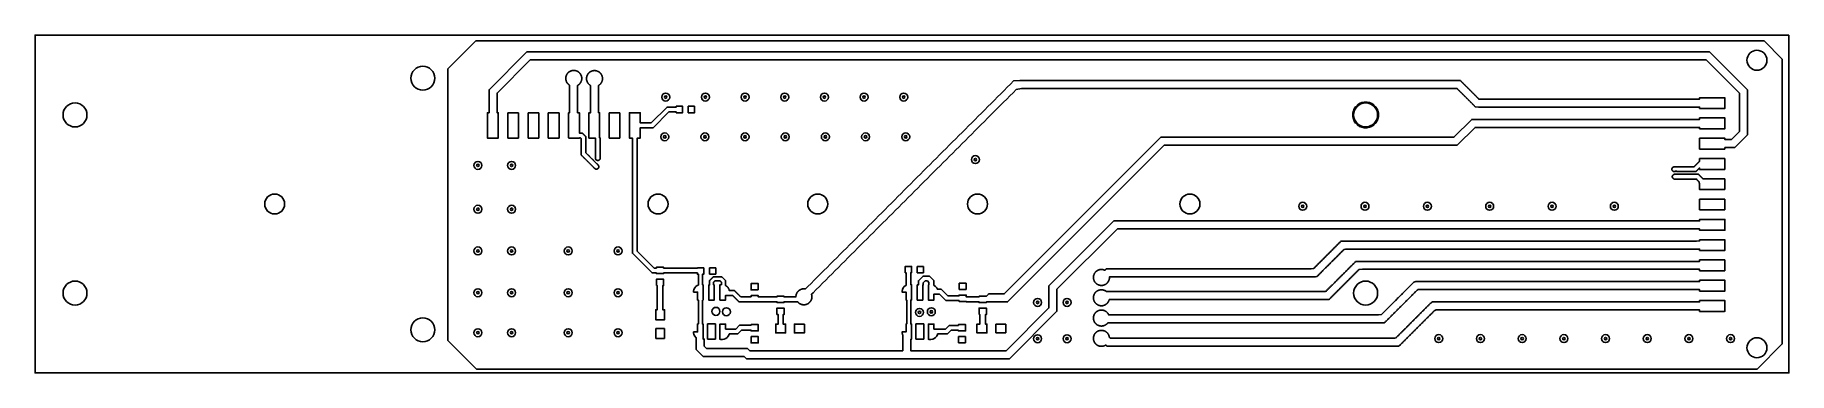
# Model space of a CAD drawing. Extents: x 0 to 220, y 0 to 42.
import ezdxf

# ---------------------------------------------------------------- set-up
doc = ezdxf.new("R2010")
doc.units = 0
doc.layers.get('0').update_dxf_attribs({"linetype": 'CONTINUOUS'})

# ---------------------------------------------------------------- blocks, each defined once
blk = doc.blocks.new('*U188')
at = {"extrusion": (0, 0, -1)}
for p, q in [((120.28, 6.11), (121.53, 6.11)), ((120.28, 5.01), (120.28, 6.11)), ((121.53, 5.01), (120.28, 5.01)), ((121.53, 6.11), (121.53, 5.01))]:
    blk.add_line(p, q, dxfattribs=at)
blk = doc.blocks.new('*U189')
at = {"extrusion": (0, 0, -1)}
for p, q in [((77.71, 4.3), (77.71, 5.55)), ((77.71, 5.55), (78.81, 5.55)), ((78.81, 5.55), (78.81, 4.3)), ((78.81, 4.3), (77.71, 4.3))]:
    blk.add_line(p, q, dxfattribs=at)
blk = doc.blocks.new('*U190')
at = {"extrusion": (0, 0, -1)}
for p, q in [((110.45, 13.34), (111.25, 13.34)), ((110.45, 12.54), (110.45, 13.34)), ((111.25, 13.34), (111.25, 12.54)), ((111.25, 12.54), (110.45, 12.54))]:
    blk.add_line(p, q, dxfattribs=at)
blk = doc.blocks.new('*U191')
at = {"extrusion": (0, 0, -1)}
for p, q in [((84.43, 13.15), (85.23, 13.15)), ((84.43, 12.35), (84.43, 13.15)), ((85.23, 12.35), (84.43, 12.35)), ((85.23, 13.15), (85.23, 12.35))]:
    blk.add_line(p, q, dxfattribs=at)
blk = doc.blocks.new('*U192')
at = {"extrusion": (0, 0, -1)}
for p, q in [((115.69, 10.45), (115.69, 11.25)), ((115.69, 11.25), (116.59, 11.25)), ((116.59, 11.25), (116.59, 10.45)), ((116.59, 10.45), (115.69, 10.45))]:
    blk.add_line(p, q, dxfattribs=at)
blk = doc.blocks.new('*U193')
at = {"extrusion": (0, 0, -1)}
for p, q in [((115.61, 3.75), (115.61, 4.55)), ((115.61, 4.55), (116.51, 4.55)), ((116.51, 4.55), (116.51, 3.75)), ((116.51, 3.75), (115.61, 3.75))]:
    blk.add_line(p, q, dxfattribs=at)
blk = doc.blocks.new('*U194')
at = {"extrusion": (0, 0, -1)}
for p, q in [((61.72, 29.41), (61.72, 32.58)), ((61.72, 32.58), (63.07, 32.58)), ((63.07, 32.58), (63.07, 29.41)), ((63.07, 29.41), (61.72, 29.41))]:
    blk.add_line(p, q, dxfattribs=at)
blk = doc.blocks.new('*U195')
at = {"extrusion": (0, 0, -1)}
for p, q in [((59.18, 29.41), (59.18, 32.58)), ((59.18, 32.58), (60.53, 32.58)), ((60.53, 32.58), (60.53, 29.41)), ((60.53, 29.41), (59.18, 29.41))]:
    blk.add_line(p, q, dxfattribs=at)
blk = doc.blocks.new('*U196')
at = {"extrusion": (0, 0, -1)}
for p, q in [((71.88, 29.41), (71.88, 32.58)), ((71.88, 32.58), (73.23, 32.58)), ((73.23, 32.58), (73.23, 29.41)), ((73.23, 29.41), (71.88, 29.41))]:
    blk.add_line(p, q, dxfattribs=at)
blk = doc.blocks.new('*U197')
at = {"extrusion": (0, 0, -1)}
for p, q in [((64.26, 29.41), (64.26, 32.58)), ((64.26, 32.58), (65.61, 32.58)), ((65.61, 32.58), (65.61, 29.41)), ((65.61, 29.41), (64.26, 29.41))]:
    blk.add_line(p, q, dxfattribs=at)
blk = doc.blocks.new('*U198')
at = {"extrusion": (0, 0, -1)}
for p, q in [((208.41, 20.41), (208.41, 21.76)), ((208.41, 21.76), (211.58, 21.76)), ((211.58, 20.41), (208.41, 20.41)), ((211.58, 21.76), (211.58, 20.41))]:
    blk.add_line(p, q, dxfattribs=at)
blk = doc.blocks.new('*U199')
at = {"extrusion": (0, 0, -1)}
for p, q in [((110.3, 4.23), (110.3, 6.13)), ((110.3, 6.13), (111.3, 6.13)), ((111.3, 6.13), (111.3, 4.23)), ((111.3, 4.23), (110.3, 4.23))]:
    blk.add_line(p, q, dxfattribs=at)
blk = doc.blocks.new('*U200')
at = {"extrusion": (0, 0, -1)}
for p, q in [((84.2, 4.23), (84.2, 6.13)), ((84.2, 6.13), (85.2, 6.13)), ((85.2, 6.13), (85.2, 4.23)), ((85.2, 4.23), (84.2, 4.23))]:
    blk.add_line(p, q, dxfattribs=at)

msp = doc.modelspace()

# ---------------------------------------------------------------- linework, layer by layer
msp.add_line((83.65, 9.13), (83.65, 9.13))
for points in [[(219.6, 42.3), (219.6, 0), (0, 0), (0, 42.3)], [(218.77, 39.3), (218.77, 3.63), (215.63, 0.49), (55.25, 0.49), (51.69, 4.05), (51.69, 38.07), (55.18, 41.56), (216.51, 41.56)], [(83.55, 9.13), (83.65, 9.13), (83.65, 11.03), (83.65, 11.03), (83.55, 11.05), (83.55, 12.35), (83.73, 12.35), (83.73, 13.15), (82.93, 13.15), (82.93, 13.13), (78.69, 13.13), (78.69, 13.23), (77.79, 13.23), (77.79, 13.13), (77.5, 13.13), (75.4, 15.24), (75.4, 29.41), (75.77, 29.41), (75.77, 30.7), (77.39, 30.7), (79.37, 32.68), (80.28, 32.68), (80.28, 32.58), (81.08, 32.58), (81.08, 33.38), (80.28, 33.38), (80.28, 33.28), (79.13, 33.28), (77.14, 31.3), (75.77, 31.3), (75.77, 32.58), (74.42, 32.58), (74.42, 29.41), (74.8, 29.41), (74.8, 14.99), (77.26, 12.53), (77.79, 12.53), (77.79, 12.43), (78.69, 12.43), (78.69, 12.53), (82.93, 12.53), (82.93, 12.35), (83.05, 12.35), (83.05, 11), (82.91, 10.94), (82.74, 10.81), (82.6, 10.64), (82.5, 10.45), (82.45, 10.23), (82.45, 10.13), (82.95, 10.13), (82.95, 9.13), (83.05, 9.13), (83.05, 6.13), (82.95, 6.13), (82.95, 5.13), (82.45, 5.13), (82.45, 5.02), (82.5, 4.81), (82.6, 4.61), (82.74, 4.45), (82.79, 4.41), (82.79, 2.95), (83.67, 2.07), (88.78, 2.07), (89.08, 1.77), (108.89, 1.77), (108.89, 1.77), (122, 1.77), (127.95, 7.73), (127.95, 10.49), (135.51, 18.04), (208.41, 18.04), (208.41, 17.87), (211.58, 17.87), (211.58, 19.22), (208.41, 19.22), (208.41, 19.04), (135.09, 19.04), (126.95, 10.91), (126.95, 8.14), (121.58, 2.77), (109.65, 2.77), (109.65, 4.2), (109.75, 4.23), (109.75, 4.23), (109.75, 6.13), (109.65, 6.13), (109.65, 9.13), (109.75, 9.13), (109.75, 11.03), (109.75, 11.03), (109.65, 11.05), (109.65, 12.54), (109.75, 12.54), (109.75, 13.34), (108.95, 13.34), (108.95, 12.54), (109.05, 12.54), (109.05, 10.95), (109.01, 10.94), (108.84, 10.81), (108.7, 10.64), (108.6, 10.45), (108.55, 10.23), (108.55, 10.13), (109.05, 10.13), (109.05, 9.13), (109.15, 9.13), (109.15, 6.13), (109.05, 6.13), (109.05, 5.13), (108.55, 5.13), (108.55, 5.02), (108.6, 4.81), (108.65, 4.71), (108.65, 2.77), (89.49, 2.77), (89.19, 3.07), (84.09, 3.07), (83.79, 3.37), (83.79, 4.23), (83.65, 4.23), (83.65, 4.23), (83.65, 6.13), (83.55, 6.13)], [(166.75, 33.91), (166.45, 33.91), (166.44, 33.9), (166.43, 33.91), (166.14, 33.85), (166.13, 33.84), (166.12, 33.84), (165.85, 33.73), (165.84, 33.72), (165.83, 33.72), (165.58, 33.56), (165.58, 33.55), (165.57, 33.54), (165.36, 33.33), (165.35, 33.32), (165.34, 33.32), (165.18, 33.07), (165.18, 33.06), (165.17, 33.05), (165.06, 32.78), (165.06, 32.77), (165.05, 32.76), (164.99, 32.47), (165, 32.46), (164.99, 32.45), (164.99, 32.15), (165, 32.14), (164.99, 32.13), (165.05, 31.84), (165.06, 31.83), (165.06, 31.82), (165.17, 31.55), (165.18, 31.54), (165.18, 31.53), (165.34, 31.28), (165.35, 31.28), (165.36, 31.27), (165.57, 31.06), (165.58, 31.05), (165.58, 31.04), (165.83, 30.88), (165.84, 30.88), (165.85, 30.87), (166.12, 30.76), (166.13, 30.76), (166.14, 30.75), (166.43, 30.69), (166.44, 30.7), (166.45, 30.69), (166.75, 30.69), (166.76, 30.7), (166.77, 30.69), (167.06, 30.75), (167.07, 30.76), (167.08, 30.76), (167.35, 30.87), (167.36, 30.88), (167.37, 30.88), (167.62, 31.04), (167.62, 31.05), (167.63, 31.06), (167.84, 31.27), (167.85, 31.28), (167.86, 31.28), (168.02, 31.53), (168.02, 31.54), (168.03, 31.55), (168.14, 31.82), (168.14, 31.83), (168.15, 31.84), (168.21, 32.13), (168.2, 32.14), (168.21, 32.15), (168.21, 32.45), (168.2, 32.46), (168.21, 32.47), (168.15, 32.76), (168.14, 32.77), (168.14, 32.78), (168.03, 33.05), (168.02, 33.06), (168.02, 33.07), (167.86, 33.32), (167.85, 33.32), (167.84, 33.33), (167.63, 33.54), (167.62, 33.55), (167.62, 33.56), (167.37, 33.72), (167.36, 33.72), (167.35, 33.73), (167.08, 33.84), (167.07, 33.84), (167.06, 33.85), (166.77, 33.91), (166.76, 33.9)], [(110.45, 9.12), (110.45, 11.02), (110.6, 11.02), (110.6, 11.54), (111.18, 12.13), (111.98, 12.13), (112.52, 11.59), (112.52, 10.96), (112.58, 10.93), (112.76, 10.8), (112.9, 10.64), (112.98, 10.47), (113.47, 10.47), (114.29, 9.65), (115.69, 9.65), (115.69, 9.75), (116.59, 9.75), (116.59, 9.51), (118.2, 9.51), (118.2, 9.61), (119.11, 9.61), (119.36, 9.87), (119.39, 9.9), (121.35, 9.9), (140.96, 29.5), (177.65, 29.5), (179.89, 31.74), (208.41, 31.74), (208.41, 31.92), (211.58, 31.92), (211.58, 30.57), (208.41, 30.57), (208.41, 30.74), (180.31, 30.74), (178.06, 28.5), (141.37, 28.5), (121.77, 8.9), (119.11, 8.9), (119.11, 8.81), (118.2, 8.81), (118.2, 8.91), (116.59, 8.91), (116.59, 8.95), (115.69, 8.95), (115.69, 9.05), (114.04, 9.05), (113.23, 9.87), (112.55, 9.87), (112.55, 9.12), (111.85, 9.12), (111.85, 11.02), (111.85, 11.02), (111.92, 11.04), (111.92, 11.34), (111.73, 11.53), (111.43, 11.53), (111.2, 11.3), (111.2, 11.02), (111.15, 11.02), (111.15, 9.12)]]:
    msp.add_lwpolyline(points, close=True)
for points in [[(214.35, 39.15, 1), (216.85, 39.15, 1)], [(47.05, 36.9, 1), (50.05, 36.9, 1)], [(3.5, 32.3, 1), (6.5, 32.3, 1)], [(165.1, 32.3, 1), (168.1, 32.3, 1)], [(28.75, 21.15, 1), (31.25, 21.15, 1)], [(76.75, 21.15, 1), (79.25, 21.15, 1)], [(96.75, 21.15, 1), (99.25, 21.15, 1)], [(116.75, 21.15, 1), (119.25, 21.15, 1)], [(143.35, 21.15, 1), (145.85, 21.15, 1)], [(3.5, 10, 1), (6.5, 10, 1)], [(165.1, 10, 1), (168.1, 10, 1)], [(47.05, 5.4, 1), (50.05, 5.4, 1)], [(214.35, 3.15, 1), (216.85, 3.15, 1)]]:
    msp.add_lwpolyline(points, format="xyb", close=True)
at = {"extrusion": (0, 0, -1)}
for points in [[(-82.58, 33.38), (-82.58, 32.58), (-81.78, 32.58), (-81.78, 33.38)], [(-90.55, 10.39), (-89.65, 10.39), (-89.65, 11.19), (-90.55, 11.19)], [(-89.65, 4.55), (-90.55, 4.55), (-90.55, 3.75), (-89.65, 3.75)], [(-96.33, 6.11), (-96.33, 5.01), (-95.08, 5.01), (-95.08, 6.11)]]:
    msp.add_lwpolyline(points, close=True, dxfattribs=at)
for points in [[(211.58, 28.03, 0), (211.58, 28.21, 0), (212.81, 28.21, 0), (214.4, 29.8, 0), (214.4, 35.43, 0), (209.64, 40.19, 0), (61.58, 40.19, 0), (56.84, 35.45, 0), (56.84, 32.58, 0), (56.64, 32.58, 0), (56.64, 29.41, 0), (57.99, 29.41, 0), (57.99, 32.58, 0), (57.84, 32.58, 0), (57.84, 35.03, 0), (61.99, 39.19, 0), (209.23, 39.19, 0), (213.4, 35.02, 0), (213.4, 30.22, 0), (212.4, 29.21, 0), (211.58, 29.21, 0), (211.58, 29.38, 0), (208.41, 29.38, 0), (208.41, 28.03, 0)], [(77.79, 10.93, 0), (77.79, 11.73, 0), (78.69, 11.73, 0), (78.69, 10.93, 0), (78.6, 10.93, 0), (78.6, 7.9, 0), (78.82, 7.9, 0), (78.82, 6.65, 0), (77.72, 6.65, 0), (77.72, 7.9, 0), (77.9, 7.9, 0), (77.9, 10.93, 0)], [(92.89, 7.31, 0), (92.89, 8.11, 0), (93.79, 8.11, 0), (93.79, 7.31, 0), (93.65, 7.31, 0), (93.65, 6.11, 0), (93.98, 6.11, 0), (93.98, 5.01, 0), (92.73, 5.01, 0), (92.73, 6.11, 0), (93.05, 6.11, 0), (93.05, 7.31, 0)], [(118.2, 7.31, 0), (118.3, 7.31, 0), (118.3, 6.11, 0), (117.93, 6.11, 0), (117.93, 5.01, 0), (119.18, 5.01, 0), (119.18, 6.11, 0), (119, 6.11, 0), (119, 7.31, 0), (119.11, 7.31, 0), (119.11, 8.11, 0), (118.2, 8.11, 0)], [(86.66, 4.44, 0), (86.48, 4.31, 0), (86.29, 4.23, 0), (86.07, 4.19, 0), (85.85, 4.2, 0), (85.75, 4.22, 0), (85.75, 4.22, 0), (85.75, 6.12, 0), (86.45, 6.12, 0), (86.45, 5.48, 0), (87.74, 5.48, 0), (88.22, 5.96, 0), (89.65, 5.96, 0), (89.65, 6.06, 0), (90.55, 6.06, 0), (90.55, 5.25, 0), (89.65, 5.25, 0), (89.65, 5.36, 0), (88.47, 5.36, 0), (87.99, 4.88, 0), (86.91, 4.88, 0), (86.9, 4.8, 0), (86.8, 4.61, 0)], [(112.9, 4.61, 0), (112.76, 4.44, 0), (112.58, 4.31, 0), (112.39, 4.23, 0), (112.17, 4.19, 0), (111.95, 4.2, 0), (111.85, 4.22, 0), (111.85, 4.22, 0), (111.85, 6.12, 0), (112.55, 6.12, 0), (112.55, 5.48, 0), (113.99, 5.48, 0), (114.46, 5.95, 0), (115.61, 5.95, 0), (115.61, 6.05, 0), (116.51, 6.05, 0), (116.51, 5.25, 0), (115.61, 5.25, 0), (115.61, 5.35, 0), (114.71, 5.35, 0), (114.24, 4.88, 0), (113.01, 4.88, 0), (113, 4.8, 0)]]:
    msp.add_polyline3d(points, close=True)
for points in [[(70.48, 26.04, 0), (70.48, 26.04, 0), (70.49, 26.04, 0), (70.49, 26.03, 0), (70.49, 26.03, 0), (70.5, 26.03, 0), (70.5, 26.02, 0), (70.5, 26.02, 0), (70.51, 26.02, 0), (70.51, 26.01, 0), (70.51, 26.01, 0), (70.51, 26.01, 0), (70.52, 26, 0), (70.52, 26, 0), (70.52, 26, 0), (70.52, 25.99, 0), (70.53, 25.99, 0), (70.53, 25.99, 0), (70.53, 25.98, 0), (70.54, 25.98, 0), (70.54, 25.97, 0), (70.54, 25.97, 0), (70.54, 25.97, 0), (70.54, 25.96, 0), (70.55, 25.96, 0), (70.55, 25.95, 0), (70.55, 25.95, 0), (70.55, 25.94, 0), (70.55, 25.94, 0), (70.56, 25.94, 0), (70.56, 25.93, 0), (70.56, 25.93, 0), (70.56, 25.92, 0), (70.56, 25.92, 0), (70.56, 25.91, 0), (70.57, 25.91, 0), (70.57, 25.9, 0), (70.57, 25.9, 0), (70.57, 25.89, 0), (70.57, 25.89, 0), (70.57, 25.89, 0), (70.57, 25.88, 0), (70.57, 25.88, 0), (70.57, 25.87, 0), (70.58, 25.87, 0), (70.58, 25.86, 0), (70.58, 25.86, 0), (70.58, 25.85, 0), (70.58, 25.85, 0), (70.58, 25.84, 0), (70.58, 25.84, 0), (70.58, 25.83, 0), (70.58, 25.83, 0), (70.58, 25.82, 0), (70.58, 25.82, 0), (70.58, 25.82, 0), (70.58, 25.81, 0), (70.58, 25.81, 0), (70.58, 25.8, 0), (70.58, 25.8, 0), (70.58, 25.79, 0), (70.58, 25.79, 0), (70.58, 25.78, 0), (70.58, 25.78, 0), (70.58, 25.77, 0), (70.57, 25.77, 0), (70.57, 25.77, 0), (70.57, 25.76, 0), (70.57, 25.76, 0), (70.57, 25.75, 0), (70.57, 25.75, 0), (70.57, 25.74, 0), (70.57, 25.74, 0), (70.57, 25.74, 0), (70.57, 25.73, 0), (70.56, 25.73, 0), (70.56, 25.72, 0), (70.56, 25.72, 0), (70.56, 25.71, 0), (70.56, 25.71, 0), (70.56, 25.71, 0), (70.55, 25.7, 0), (70.55, 25.7, 0), (70.55, 25.69, 0), (70.55, 25.69, 0), (70.55, 25.68, 0), (70.54, 25.68, 0), (70.54, 25.68, 0), (70.54, 25.67, 0), (70.54, 25.67, 0), (70.53, 25.66, 0), (70.53, 25.66, 0), (70.53, 25.66, 0), (70.53, 25.65, 0), (70.52, 25.65, 0), (70.52, 25.64, 0), (70.52, 25.64, 0), (70.52, 25.64, 0), (70.51, 25.63, 0), (70.51, 25.63, 0), (70.51, 25.63, 0), (70.5, 25.62, 0), (70.5, 25.62, 0), (70.5, 25.62, 0), (70.49, 25.61, 0), (70.49, 25.61, 0), (70.49, 25.61, 0), (70.48, 25.6, 0), (70.48, 25.6, 0), (70.48, 25.6, 0), (70.47, 25.59, 0), (70.47, 25.59, 0), (70.47, 25.59, 0), (70.46, 25.58, 0), (70.46, 25.58, 0), (70.45, 25.58, 0), (70.45, 25.57, 0), (70.45, 25.57, 0), (70.44, 25.57, 0), (70.44, 25.57, 0), (70.44, 25.56, 0), (70.43, 25.56, 0), (70.43, 25.56, 0), (70.42, 25.56, 0), (70.42, 25.56, 0), (70.41, 25.55, 0), (70.41, 25.55, 0), (70.41, 25.55, 0), (70.4, 25.55, 0), (70.4, 25.55, 0), (70.39, 25.54, 0), (70.39, 25.54, 0), (70.39, 25.54, 0), (70.38, 25.54, 0), (70.38, 25.54, 0), (70.37, 25.54, 0), (70.37, 25.53, 0), (70.36, 25.53, 0), (70.36, 25.53, 0), (70.36, 25.53, 0), (70.35, 25.53, 0), (70.35, 25.53, 0), (70.34, 25.53, 0), (70.34, 25.53, 0), (70.33, 25.53, 0), (70.33, 25.53, 0), (70.32, 25.52, 0), (70.32, 25.52, 0), (70.32, 25.52, 0), (70.31, 25.52, 0), (70.31, 25.52, 0), (70.3, 25.52, 0), (70.3, 25.52, 0), (70.29, 25.52, 0), (70.29, 25.52, 0), (70.28, 25.52, 0), (70.28, 25.52, 0), (70.27, 25.52, 0), (70.27, 25.52, 0), (70.26, 25.52, 0), (70.26, 25.52, 0), (70.26, 25.52, 0), (70.25, 25.52, 0), (70.25, 25.52, 0), (70.24, 25.52, 0), (70.24, 25.52, 0), (70.23, 25.52, 0), (70.23, 25.53, 0), (70.22, 25.53, 0), (70.22, 25.53, 0), (70.21, 25.53, 0), (70.21, 25.53, 0), (70.2, 25.53, 0), (70.2, 25.53, 0), (70.19, 25.53, 0), (70.19, 25.53, 0), (70.19, 25.54, 0), (70.18, 25.54, 0), (70.18, 25.54, 0), (70.17, 25.54, 0), (70.17, 25.54, 0), (70.16, 25.54, 0), (70.16, 25.55, 0), (70.15, 25.55, 0), (70.15, 25.55, 0), (70.15, 25.55, 0), (70.14, 25.55, 0), (70.14, 25.56, 0), (70.13, 25.56, 0), (70.13, 25.56, 0), (70.13, 25.56, 0), (70.12, 25.57, 0), (70.12, 25.57, 0), (70.11, 25.57, 0), (70.11, 25.57, 0), (70.11, 25.58, 0), (70.1, 25.58, 0), (70.1, 25.58, 0), (70.1, 25.58, 0), (70.09, 25.59, 0), (70.09, 25.59, 0), (70.08, 25.59, 0), (70.08, 25.6, 0), (70.08, 25.6, 0), (70.07, 25.6, 0), (70.07, 25.6, 0), (70.07, 25.61, 0), (70.07, 25.61, 0), (70.07, 25.61, 0), (70.07, 25.61, 0), (70.07, 25.61, 0), (70.07, 25.61, 0), (70.07, 25.61, 0), (70.07, 25.61, 0), (70.07, 25.61, 0), (70.07, 25.61, 0), (70.07, 25.61, 0), (70.07, 25.61, 0), (70.07, 25.61, 0), (70.07, 25.61, 0), (70.07, 25.61, 0), (70.07, 25.61, 0), (70.07, 25.61, 0), (70.07, 25.61, 0), (70.07, 25.61, 0), (70.07, 25.61, 0), (70.07, 25.61, 0), (70.07, 25.61, 0), (70.07, 25.61, 0), (70.07, 25.61, 0), (70.07, 25.61, 0), (70.07, 25.61, 0), (70.07, 25.61, 0), (70.07, 25.61, 0), (70.07, 25.61, 0), (70.07, 25.61, 0), (70.07, 25.61, 0), (70.07, 25.61, 0), (70.07, 25.61, 0), (70.07, 25.61, 0), (70.07, 25.61, 0), (70.07, 25.61, 0), (70.07, 25.61, 0), (70.07, 25.61, 0), (70.07, 25.61, 0), (70.07, 25.61, 0), (70.07, 25.61, 0), (70.07, 25.61, 0), (70.07, 25.61, 0), (70.07, 25.61, 0), (70.07, 25.61, 0), (70.07, 25.61, 0), (70.07, 25.61, 0), (70.07, 25.61, 0), (70.07, 25.61, 0), (70.07, 25.61, 0), (70.07, 25.61, 0), (70.07, 25.61, 0), (70.07, 25.61, 0), (70.07, 25.61, 0), (70.07, 25.61, 0), (70.07, 25.61, 0), (70.07, 25.61, 0), (70.07, 25.61, 0), (70.07, 25.61, 0), (70.07, 25.61, 0), (70.07, 25.61, 0), (70.07, 25.61, 0), (70.07, 25.61, 0), (70.07, 25.61, 0), (70.07, 25.61, 0), (70.07, 25.61, 0), (70.04, 25.63, 0), (70.02, 25.66, 0), (69.99, 25.69, 0), (69.96, 25.71, 0), (69.94, 25.74, 0), (69.91, 25.76, 0), (69.88, 25.79, 0), (69.86, 25.82, 0), (69.83, 25.84, 0), (69.8, 25.87, 0), (69.78, 25.9, 0), (69.75, 25.92, 0), (69.73, 25.95, 0), (69.7, 25.98, 0), (69.67, 26, 0), (69.65, 26.03, 0), (69.62, 26.06, 0), (69.59, 26.08, 0), (69.57, 26.11, 0), (69.54, 26.13, 0), (69.51, 26.16, 0), (69.49, 26.19, 0), (69.46, 26.21, 0), (69.43, 26.24, 0), (69.41, 26.27, 0), (69.38, 26.29, 0), (69.36, 26.32, 0), (69.33, 26.35, 0), (69.3, 26.37, 0), (69.28, 26.4, 0), (69.25, 26.43, 0), (69.22, 26.45, 0), (69.2, 26.48, 0), (69.17, 26.5, 0), (69.14, 26.53, 0), (69.12, 26.56, 0), (69.09, 26.58, 0), (69.07, 26.61, 0), (69.04, 26.64, 0), (69.01, 26.66, 0), (68.99, 26.69, 0), (68.96, 26.72, 0), (68.93, 26.74, 0), (68.91, 26.77, 0), (68.88, 26.8, 0), (68.85, 26.82, 0), (68.83, 26.85, 0), (68.8, 26.87, 0), (68.77, 26.9, 0), (68.75, 26.93, 0), (68.72, 26.95, 0), (68.7, 26.98, 0), (68.67, 27.01, 0), (68.64, 27.03, 0), (68.62, 27.06, 0), (68.59, 27.09, 0), (68.56, 27.11, 0), (68.54, 27.14, 0), (68.51, 27.16, 0), (68.48, 27.19, 0), (68.46, 27.22, 0), (68.43, 27.24, 0), (68.4, 27.27, 0), (68.38, 27.3, 0), (68.36, 27.32, 0), (68.36, 27.36, 0), (68.36, 27.39, 0), (68.36, 27.42, 0), (68.36, 27.45, 0), (68.36, 27.48, 0), (68.36, 27.51, 0), (68.36, 27.54, 0), (68.36, 27.57, 0), (68.36, 27.61, 0), (68.36, 27.64, 0), (68.36, 27.67, 0), (68.36, 27.7, 0), (68.36, 27.73, 0), (68.36, 27.76, 0), (68.36, 27.79, 0), (68.36, 27.82, 0), (68.36, 27.86, 0), (68.36, 27.89, 0), (68.36, 27.92, 0), (68.36, 27.95, 0), (68.36, 27.98, 0), (68.36, 28.01, 0), (68.36, 28.04, 0), (68.36, 28.07, 0), (68.36, 28.11, 0), (68.36, 28.14, 0), (68.36, 28.17, 0), (68.36, 28.2, 0), (68.36, 28.23, 0), (68.36, 28.26, 0), (68.36, 28.29, 0), (68.36, 28.32, 0), (68.36, 28.36, 0), (68.36, 28.39, 0), (68.36, 28.42, 0), (68.36, 28.45, 0), (68.36, 28.48, 0), (68.36, 28.51, 0), (68.36, 28.54, 0), (68.36, 28.57, 0), (68.36, 28.61, 0), (68.36, 28.64, 0), (68.36, 28.67, 0), (68.36, 28.7, 0), (68.36, 28.73, 0), (68.36, 28.76, 0), (68.36, 28.79, 0), (68.36, 28.82, 0), (68.36, 28.86, 0), (68.36, 28.89, 0), (68.36, 28.92, 0), (68.36, 28.95, 0), (68.36, 28.98, 0), (68.36, 29.01, 0), (68.36, 29.04, 0), (68.36, 29.07, 0), (68.36, 29.11, 0), (68.36, 29.14, 0), (68.36, 29.17, 0), (68.36, 29.2, 0), (68.36, 29.23, 0), (68.36, 29.26, 0), (68.36, 29.29, 0), (68.36, 29.32, 0), (68.36, 29.34, 0), (68.36, 29.34, 0), (68.36, 29.34, 0), (68.35, 29.34, 0), (68.35, 29.34, 0), (68.35, 29.34, 0), (68.35, 29.35, 0), (68.35, 29.35, 0), (68.35, 29.35, 0), (68.34, 29.35, 0), (68.34, 29.35, 0), (68.34, 29.35, 0), (68.34, 29.36, 0), (68.34, 29.36, 0), (68.34, 29.36, 0), (68.34, 29.36, 0), (68.33, 29.36, 0), (68.33, 29.36, 0), (68.33, 29.36, 0), (68.33, 29.37, 0), (68.33, 29.37, 0), (68.33, 29.37, 0), (68.33, 29.37, 0), (68.32, 29.37, 0), (68.32, 29.37, 0), (68.32, 29.37, 0), (68.32, 29.38, 0), (68.32, 29.38, 0), (68.32, 29.38, 0), (68.32, 29.38, 0), (68.31, 29.38, 0), (68.31, 29.38, 0), (68.31, 29.38, 0), (68.31, 29.39, 0), (68.31, 29.39, 0), (68.31, 29.39, 0), (68.31, 29.39, 0), (68.3, 29.39, 0), (68.3, 29.39, 0), (68.3, 29.39, 0), (68.3, 29.4, 0), (68.3, 29.4, 0), (68.3, 29.4, 0), (68.3, 29.4, 0), (68.29, 29.4, 0), (68.29, 29.4, 0), (68.29, 29.4, 0), (68.29, 29.41, 0), (68.29, 29.41, 0), (68.29, 29.41, 0), (68.29, 29.41, 0), (68.28, 29.41, 0), (68.28, 29.41, 0), (68.28, 29.41, 0), (68.28, 29.42, 0), (68.28, 29.42, 0), (68.28, 29.42, 0), (68.28, 29.42, 0), (68.27, 29.42, 0), (68.27, 29.42, 0), (68.27, 29.42, 0), (68.27, 29.43, 0), (68.27, 29.43, 0), (68.27, 29.43, 0), (68.27, 29.43, 0), (68.26, 29.43, 0), (68.26, 29.43, 0), (68.26, 29.43, 0), (68.26, 29.43, 0), (68.26, 29.43, 0), (68.26, 29.43, 0), (68.25, 29.43, 0), (68.25, 29.43, 0), (68.25, 29.43, 0), (68.25, 29.43, 0), (68.25, 29.43, 0), (68.24, 29.43, 0), (68.24, 29.43, 0), (68.24, 29.43, 0), (68.24, 29.43, 0), (68.24, 29.43, 0), (68.24, 29.43, 0), (68.23, 29.43, 0), (68.23, 29.43, 0), (68.23, 29.43, 0), (68.23, 29.43, 0), (68.23, 29.43, 0), (68.23, 29.43, 0), (68.22, 29.43, 0), (68.22, 29.43, 0), (68.22, 29.43, 0), (68.22, 29.43, 0), (68.22, 29.43, 0), (68.22, 29.43, 0), (68.21, 29.43, 0), (68.21, 29.43, 0), (68.21, 29.43, 0), (68.21, 29.43, 0), (68.21, 29.43, 0), (68.21, 29.43, 0), (68.2, 29.43, 0), (68.2, 29.43, 0), (68.2, 29.43, 0), (68.2, 29.43, 0), (68.2, 29.43, 0), (68.2, 29.43, 0), (68.19, 29.43, 0), (68.19, 29.43, 0), (68.19, 29.43, 0), (68.19, 29.43, 0), (68.19, 29.43, 0), (68.19, 29.43, 0), (68.18, 29.43, 0), (68.18, 29.43, 0), (68.18, 29.43, 0), (68.18, 29.43, 0), (68.18, 29.43, 0), (68.17, 29.43, 0), (68.17, 29.43, 0), (68.17, 29.43, 0), (68.17, 29.43, 0), (68.17, 29.43, 0), (68.17, 29.43, 0), (68.16, 29.43, 0), (68.16, 29.43, 0), (68.16, 29.43, 0), (68.16, 29.43, 0), (68.16, 29.43, 0), (68.16, 29.43, 0), (68.15, 29.41, 0), (68.13, 29.41, 0), (68.11, 29.41, 0), (68.09, 29.41, 0), (68.07, 29.41, 0), (68.05, 29.41, 0), (68.03, 29.41, 0), (68.01, 29.41, 0), (67.99, 29.41, 0), (67.97, 29.41, 0), (67.95, 29.41, 0), (67.92, 29.41, 0), (67.9, 29.41, 0), (67.88, 29.41, 0), (67.86, 29.41, 0), (67.84, 29.41, 0), (67.82, 29.41, 0), (67.8, 29.41, 0), (67.78, 29.41, 0), (67.76, 29.41, 0), (67.74, 29.41, 0), (67.72, 29.41, 0), (67.7, 29.41, 0), (67.67, 29.41, 0), (67.65, 29.41, 0), (67.63, 29.41, 0), (67.61, 29.41, 0), (67.59, 29.41, 0), (67.57, 29.41, 0), (67.55, 29.41, 0), (67.53, 29.41, 0), (67.51, 29.41, 0), (67.49, 29.41, 0), (67.47, 29.41, 0), (67.44, 29.41, 0), (67.42, 29.41, 0), (67.4, 29.41, 0), (67.38, 29.41, 0), (67.36, 29.41, 0), (67.34, 29.41, 0), (67.32, 29.41, 0), (67.3, 29.41, 0), (67.28, 29.41, 0), (67.26, 29.41, 0), (67.24, 29.41, 0), (67.21, 29.41, 0), (67.19, 29.41, 0), (67.17, 29.41, 0), (67.15, 29.41, 0), (67.13, 29.41, 0), (67.11, 29.41, 0), (67.09, 29.41, 0), (67.07, 29.41, 0), (67.05, 29.41, 0), (67.03, 29.41, 0), (67.01, 29.41, 0), (66.99, 29.41, 0), (66.96, 29.41, 0), (66.94, 29.41, 0), (66.92, 29.41, 0), (66.9, 29.41, 0), (66.88, 29.41, 0), (66.86, 29.41, 0), (66.84, 29.41, 0), (66.82, 29.41, 0), (66.81, 29.43, 0), (66.81, 29.48, 0), (66.81, 29.53, 0), (66.81, 29.58, 0), (66.81, 29.63, 0), (66.81, 29.68, 0), (66.81, 29.73, 0), (66.81, 29.78, 0), (66.81, 29.83, 0), (66.81, 29.87, 0), (66.81, 29.92, 0), (66.81, 29.97, 0), (66.81, 30.02, 0), (66.81, 30.07, 0), (66.81, 30.12, 0), (66.81, 30.17, 0), (66.81, 30.22, 0), (66.81, 30.27, 0), (66.81, 30.32, 0), (66.81, 30.36, 0), (66.81, 30.41, 0), (66.81, 30.46, 0), (66.81, 30.51, 0), (66.81, 30.56, 0), (66.81, 30.61, 0), (66.81, 30.66, 0), (66.81, 30.71, 0), (66.81, 30.76, 0), (66.81, 30.81, 0), (66.81, 30.86, 0), (66.81, 30.9, 0), (66.81, 30.95, 0), (66.81, 31, 0), (66.81, 31.05, 0), (66.81, 31.1, 0), (66.81, 31.15, 0), (66.81, 31.2, 0), (66.81, 31.25, 0), (66.81, 31.3, 0), (66.81, 31.35, 0), (66.81, 31.39, 0), (66.81, 31.44, 0), (66.81, 31.49, 0), (66.81, 31.54, 0), (66.81, 31.59, 0), (66.81, 31.64, 0), (66.81, 31.69, 0), (66.81, 31.74, 0), (66.81, 31.79, 0), (66.81, 31.84, 0), (66.81, 31.89, 0), (66.81, 31.93, 0), (66.81, 31.98, 0), (66.81, 32.03, 0), (66.81, 32.08, 0), (66.81, 32.13, 0), (66.81, 32.18, 0), (66.81, 32.23, 0), (66.81, 32.28, 0), (66.81, 32.33, 0), (66.81, 32.38, 0), (66.81, 32.42, 0), (66.81, 32.47, 0), (66.81, 32.52, 0), (66.81, 32.57, 0), (66.81, 32.58, 0), (66.81, 32.58, 0), (66.81, 32.58, 0), (66.81, 32.58, 0), (66.81, 32.58, 0), (66.82, 32.58, 0), (66.82, 32.58, 0), (66.82, 32.58, 0), (66.82, 32.58, 0), (66.82, 32.58, 0), (66.83, 32.58, 0), (66.83, 32.58, 0), (66.83, 32.58, 0), (66.83, 32.58, 0), (66.83, 32.58, 0), (66.84, 32.58, 0), (66.84, 32.58, 0), (66.84, 32.58, 0), (66.84, 32.58, 0), (66.84, 32.58, 0), (66.84, 32.58, 0), (66.85, 32.58, 0), (66.85, 32.58, 0), (66.85, 32.58, 0), (66.85, 32.58, 0), (66.85, 32.58, 0), (66.86, 32.58, 0), (66.86, 32.58, 0), (66.86, 32.58, 0), (66.86, 32.58, 0), (66.86, 32.58, 0), (66.87, 32.58, 0), (66.87, 32.58, 0), (66.87, 32.58, 0), (66.87, 32.58, 0), (66.87, 32.58, 0), (66.88, 32.58, 0), (66.88, 32.58, 0), (66.88, 32.58, 0), (66.88, 32.58, 0), (66.88, 32.58, 0), (66.89, 32.58, 0), (66.89, 32.58, 0), (66.89, 32.58, 0), (66.89, 32.58, 0), (66.89, 32.58, 0), (66.89, 32.58, 0), (66.9, 32.58, 0), (66.9, 32.58, 0), (66.9, 32.58, 0), (66.9, 32.58, 0), (66.9, 32.58, 0), (66.91, 32.58, 0), (66.91, 32.58, 0), (66.91, 32.58, 0), (66.91, 32.58, 0), (66.91, 32.58, 0), (66.92, 32.58, 0), (66.92, 32.58, 0), (66.92, 32.58, 0), (66.92, 32.58, 0), (66.92, 32.58, 0), (66.93, 32.58, 0), (66.93, 32.58, 0), (66.93, 32.59, 0), (66.93, 32.64, 0), (66.93, 32.7, 0), (66.93, 32.75, 0), (66.93, 32.8, 0), (66.93, 32.85, 0), (66.93, 32.91, 0), (66.93, 32.96, 0), (66.93, 33.01, 0), (66.93, 33.07, 0), (66.93, 33.12, 0), (66.93, 33.17, 0), (66.93, 33.23, 0), (66.93, 33.28, 0), (66.93, 33.33, 0), (66.93, 33.39, 0), (66.93, 33.44, 0), (66.93, 33.49, 0), (66.93, 33.55, 0), (66.93, 33.6, 0), (66.93, 33.65, 0), (66.93, 33.7, 0), (66.93, 33.76, 0), (66.93, 33.81, 0), (66.93, 33.86, 0), (66.93, 33.92, 0), (66.93, 33.97, 0), (66.93, 34.02, 0), (66.93, 34.08, 0), (66.93, 34.13, 0), (66.93, 34.18, 0), (66.93, 34.24, 0), (66.93, 34.29, 0), (66.93, 34.34, 0), (66.93, 34.4, 0), (66.93, 34.45, 0), (66.93, 34.5, 0), (66.93, 34.55, 0), (66.93, 34.61, 0), (66.93, 34.66, 0), (66.93, 34.71, 0), (66.93, 34.77, 0), (66.93, 34.82, 0), (66.93, 34.87, 0), (66.93, 34.93, 0), (66.93, 34.98, 0), (66.93, 35.03, 0), (66.93, 35.09, 0), (66.93, 35.14, 0), (66.93, 35.19, 0), (66.93, 35.25, 0), (66.93, 35.3, 0), (66.93, 35.35, 0), (66.93, 35.41, 0), (66.93, 35.46, 0), (66.93, 35.51, 0), (66.93, 35.56, 0), (66.93, 35.62, 0), (66.93, 35.67, 0), (66.93, 35.72, 0), (66.93, 35.78, 0), (66.93, 35.83, 0), (66.93, 35.88, 0), (66.93, 35.94, 0), (66.93, 35.99, 0), (66.92, 36.02, 0), (66.91, 36.03, 0), (66.9, 36.04, 0), (66.89, 36.05, 0), (66.88, 36.05, 0), (66.86, 36.06, 0), (66.85, 36.07, 0), (66.84, 36.08, 0), (66.83, 36.09, 0), (66.82, 36.1, 0), (66.8, 36.11, 0), (66.79, 36.12, 0), (66.78, 36.13, 0), (66.77, 36.14, 0), (66.76, 36.15, 0), (66.75, 36.16, 0), (66.74, 36.17, 0), (66.73, 36.18, 0), (66.72, 36.19, 0), (66.71, 36.2, 0), (66.7, 36.22, 0), (66.68, 36.23, 0), (66.67, 36.24, 0), (66.67, 36.25, 0), (66.66, 36.26, 0), (66.65, 36.28, 0), (66.64, 36.29, 0), (66.63, 36.3, 0), (66.62, 36.32, 0), (66.61, 36.33, 0), (66.6, 36.34, 0), (66.59, 36.36, 0), (66.58, 36.37, 0), (66.58, 36.38, 0), (66.57, 36.4, 0), (66.56, 36.41, 0), (66.55, 36.43, 0), (66.55, 36.44, 0), (66.54, 36.45, 0), (66.53, 36.47, 0), (66.53, 36.48, 0), (66.52, 36.5, 0), (66.51, 36.51, 0), (66.51, 36.53, 0), (66.5, 36.54, 0), (66.5, 36.56, 0), (66.49, 36.57, 0), (66.49, 36.59, 0), (66.48, 36.6, 0), (66.48, 36.62, 0), (66.48, 36.64, 0), (66.47, 36.65, 0), (66.47, 36.67, 0), (66.47, 36.68, 0), (66.46, 36.7, 0), (66.46, 36.71, 0), (66.46, 36.73, 0), (66.46, 36.74, 0), (66.45, 36.76, 0), (66.45, 36.78, 0), (66.45, 36.79, 0), (66.45, 36.81, 0), (66.45, 36.82, 0), (66.45, 36.84, 0), (66.45, 36.85, 0), (66.45, 36.87, 0), (66.45, 36.88, 0), (66.45, 36.9, 0), (66.45, 36.92, 0), (66.45, 36.93, 0), (66.45, 36.95, 0), (66.45, 36.96, 0), (66.45, 36.98, 0), (66.45, 36.99, 0), (66.46, 37.01, 0), (66.46, 37.02, 0), (66.46, 37.04, 0), (66.46, 37.05, 0), (66.47, 37.07, 0), (66.47, 37.08, 0), (66.47, 37.09, 0), (66.47, 37.11, 0), (66.48, 37.12, 0), (66.48, 37.14, 0), (66.49, 37.15, 0), (66.49, 37.16, 0), (66.49, 37.18, 0), (66.5, 37.19, 0), (66.5, 37.21, 0), (66.51, 37.22, 0), (66.51, 37.23, 0), (66.52, 37.25, 0), (66.52, 37.26, 0), (66.53, 37.28, 0), (66.54, 37.29, 0), (66.54, 37.3, 0), (66.55, 37.32, 0), (66.56, 37.33, 0), (66.56, 37.34, 0), (66.57, 37.36, 0), (66.58, 37.37, 0), (66.59, 37.38, 0), (66.59, 37.4, 0), (66.6, 37.41, 0), (66.61, 37.42, 0), (66.62, 37.44, 0), (66.63, 37.45, 0), (66.64, 37.46, 0), (66.65, 37.47, 0), (66.66, 37.49, 0), (66.67, 37.5, 0), (66.68, 37.51, 0), (66.69, 37.52, 0), (66.7, 37.54, 0), (66.71, 37.55, 0), (66.72, 37.56, 0), (66.73, 37.57, 0), (66.74, 37.58, 0), (66.75, 37.59, 0), (66.76, 37.6, 0), (66.77, 37.61, 0), (66.79, 37.63, 0), (66.8, 37.64, 0), (66.81, 37.65, 0), (66.82, 37.66, 0), (66.84, 37.67, 0), (66.85, 37.68, 0), (66.86, 37.69, 0), (66.87, 37.69, 0), (66.89, 37.7, 0), (66.9, 37.71, 0), (66.91, 37.72, 0), (66.93, 37.73, 0), (66.94, 37.74, 0), (66.96, 37.75, 0), (66.97, 37.75, 0), (66.98, 37.76, 0), (67, 37.77, 0), (67.01, 37.78, 0), (67.03, 37.78, 0), (67.04, 37.79, 0), (67.06, 37.8, 0), (67.07, 37.8, 0), (67.08, 37.81, 0), (67.1, 37.81, 0), (67.11, 37.82, 0), (67.13, 37.82, 0), (67.14, 37.83, 0), (67.16, 37.83, 0), (67.17, 37.84, 0), (67.19, 37.84, 0), (67.2, 37.84, 0), (67.22, 37.85, 0), (67.23, 37.85, 0), (67.25, 37.86, 0), (67.26, 37.86, 0), (67.28, 37.86, 0), (67.29, 37.86, 0), (67.31, 37.87, 0), (67.32, 37.87, 0), (67.34, 37.87, 0), (67.35, 37.87, 0), (67.37, 37.87, 0), (67.38, 37.87, 0), (67.4, 37.87, 0), (67.41, 37.87, 0), (67.43, 37.87, 0), (67.44, 37.88, 0), (67.46, 37.88, 0), (67.47, 37.87, 0), (67.48, 37.87, 0), (67.5, 37.87, 0), (67.51, 37.87, 0), (67.53, 37.87, 0), (67.54, 37.87, 0), (67.56, 37.87, 0), (67.57, 37.87, 0), (67.59, 37.87, 0), (67.6, 37.86, 0), (67.62, 37.86, 0), (67.63, 37.86, 0), (67.65, 37.85, 0), (67.66, 37.85, 0), (67.68, 37.85, 0), (67.69, 37.84, 0), (67.71, 37.84, 0), (67.72, 37.84, 0), (67.74, 37.83, 0), (67.75, 37.83, 0), (67.77, 37.82, 0), (67.78, 37.82, 0), (67.79, 37.81, 0), (67.81, 37.81, 0), (67.82, 37.8, 0), (67.84, 37.8, 0), (67.85, 37.79, 0), (67.87, 37.78, 0), (67.88, 37.78, 0), (67.9, 37.77, 0), (67.91, 37.76, 0), (67.92, 37.75, 0), (67.94, 37.75, 0), (67.95, 37.74, 0), (67.97, 37.73, 0), (67.98, 37.72, 0), (67.99, 37.71, 0), (68.01, 37.7, 0), (68.02, 37.7, 0), (68.03, 37.69, 0), (68.04, 37.68, 0), (68.06, 37.67, 0), (68.07, 37.66, 0), (68.08, 37.65, 0), (68.1, 37.64, 0), (68.11, 37.63, 0), (68.12, 37.62, 0), (68.13, 37.6, 0), (68.14, 37.59, 0), (68.15, 37.58, 0), (68.17, 37.57, 0), (68.18, 37.56, 0), (68.19, 37.55, 0), (68.2, 37.54, 0), (68.21, 37.52, 0), (68.22, 37.51, 0), (68.23, 37.5, 0), (68.24, 37.49, 0), (68.25, 37.47, 0), (68.26, 37.46, 0), (68.27, 37.45, 0), (68.28, 37.44, 0), (68.28, 37.42, 0), (68.29, 37.41, 0), (68.3, 37.4, 0), (68.31, 37.38, 0), (68.32, 37.37, 0), (68.32, 37.36, 0), (68.33, 37.34, 0), (68.34, 37.33, 0), (68.34, 37.32, 0), (68.35, 37.3, 0), (68.36, 37.29, 0), (68.36, 37.27, 0), (68.37, 37.26, 0), (68.38, 37.25, 0), (68.38, 37.23, 0), (68.39, 37.22, 0), (68.39, 37.2, 0), (68.4, 37.19, 0), (68.4, 37.18, 0), (68.4, 37.16, 0), (68.41, 37.15, 0), (68.41, 37.13, 0), (68.42, 37.12, 0), (68.42, 37.11, 0), (68.42, 37.09, 0), (68.43, 37.08, 0), (68.43, 37.06, 0), (68.43, 37.05, 0), (68.43, 37.03, 0), (68.44, 37.02, 0), (68.44, 37.01, 0), (68.44, 36.99, 0), (68.44, 36.98, 0), (68.44, 36.96, 0), (68.44, 36.95, 0), (68.45, 36.93, 0), (68.45, 36.92, 0), (68.45, 36.9, 0), (68.45, 36.88, 0), (68.45, 36.87, 0), (68.45, 36.85, 0), (68.45, 36.84, 0), (68.45, 36.82, 0), (68.44, 36.81, 0), (68.44, 36.79, 0), (68.44, 36.78, 0), (68.44, 36.76, 0), (68.44, 36.74, 0), (68.44, 36.73, 0), (68.43, 36.71, 0), (68.43, 36.7, 0), (68.43, 36.68, 0), (68.43, 36.67, 0), (68.42, 36.65, 0), (68.42, 36.64, 0), (68.41, 36.62, 0), (68.41, 36.61, 0), (68.41, 36.59, 0), (68.4, 36.57, 0), (68.4, 36.56, 0), (68.39, 36.54, 0), (68.39, 36.53, 0), (68.38, 36.51, 0), (68.37, 36.5, 0), (68.37, 36.48, 0), (68.36, 36.47, 0), (68.35, 36.46, 0), (68.35, 36.44, 0), (68.34, 36.43, 0), (68.33, 36.41, 0), (68.33, 36.4, 0), (68.32, 36.38, 0), (68.31, 36.37, 0), (68.3, 36.36, 0), (68.29, 36.34, 0), (68.28, 36.33, 0), (68.28, 36.32, 0), (68.27, 36.3, 0), (68.26, 36.29, 0), (68.25, 36.28, 0), (68.24, 36.26, 0), (68.23, 36.25, 0), (68.22, 36.24, 0), (68.21, 36.23, 0), (68.2, 36.22, 0), (68.19, 36.2, 0), (68.18, 36.19, 0), (68.17, 36.18, 0), (68.16, 36.17, 0), (68.15, 36.16, 0), (68.13, 36.15, 0), (68.12, 36.14, 0), (68.11, 36.13, 0), (68.1, 36.12, 0), (68.09, 36.11, 0), (68.08, 36.1, 0), (68.07, 36.09, 0), (68.05, 36.08, 0), (68.04, 36.07, 0), (68.03, 36.06, 0), (68.02, 36.05, 0), (68, 36.04, 0), (67.99, 36.04, 0), (67.98, 36.03, 0), (67.97, 36.02, 0), (67.95, 36.01, 0), (67.94, 36.01, 0), (67.93, 36, 0), (67.93, 35.95, 0), (67.93, 35.9, 0), (67.93, 35.84, 0), (67.93, 35.79, 0), (67.93, 35.74, 0), (67.93, 35.68, 0), (67.93, 35.63, 0), (67.93, 35.58, 0), (67.93, 35.53, 0), (67.93, 35.47, 0), (67.93, 35.42, 0), (67.93, 35.37, 0), (67.93, 35.31, 0), (67.93, 35.26, 0), (67.93, 35.21, 0), (67.93, 35.16, 0), (67.93, 35.1, 0), (67.93, 35.05, 0), (67.93, 35, 0), (67.93, 34.94, 0), (67.93, 34.89, 0), (67.93, 34.84, 0), (67.93, 34.79, 0), (67.93, 34.73, 0), (67.93, 34.68, 0), (67.93, 34.63, 0), (67.93, 34.57, 0), (67.93, 34.52, 0), (67.93, 34.47, 0), (67.93, 34.42, 0), (67.93, 34.36, 0), (67.93, 34.31, 0), (67.93, 34.26, 0), (67.93, 34.21, 0), (67.93, 34.15, 0), (67.93, 34.1, 0), (67.93, 34.05, 0), (67.93, 33.99, 0), (67.93, 33.94, 0), (67.93, 33.89, 0), (67.93, 33.84, 0), (67.93, 33.78, 0), (67.93, 33.73, 0), (67.93, 33.68, 0), (67.93, 33.62, 0), (67.93, 33.57, 0), (67.93, 33.52, 0), (67.93, 33.47, 0), (67.93, 33.41, 0), (67.93, 33.36, 0), (67.93, 33.31, 0), (67.93, 33.25, 0), (67.93, 33.2, 0), (67.93, 33.15, 0), (67.93, 33.1, 0), (67.93, 33.04, 0), (67.93, 32.99, 0), (67.93, 32.94, 0), (67.93, 32.88, 0), (67.93, 32.83, 0), (67.93, 32.78, 0), (67.93, 32.73, 0), (67.93, 32.67, 0), (67.93, 32.62, 0), (67.93, 32.58, 0), (67.93, 32.58, 0), (67.94, 32.58, 0), (67.94, 32.58, 0), (67.94, 32.58, 0), (67.95, 32.58, 0), (67.95, 32.58, 0), (67.95, 32.58, 0), (67.96, 32.58, 0), (67.96, 32.58, 0), (67.97, 32.58, 0), (67.97, 32.58, 0), (67.97, 32.58, 0), (67.98, 32.58, 0), (67.98, 32.58, 0), (67.98, 32.58, 0), (67.99, 32.58, 0), (67.99, 32.58, 0), (67.99, 32.58, 0), (68, 32.58, 0), (68, 32.58, 0), (68, 32.58, 0), (68.01, 32.58, 0), (68.01, 32.58, 0), (68.01, 32.58, 0), (68.02, 32.58, 0), (68.02, 32.58, 0), (68.02, 32.58, 0), (68.03, 32.58, 0), (68.03, 32.58, 0), (68.04, 32.58, 0), (68.04, 32.58, 0), (68.04, 32.58, 0), (68.05, 32.58, 0), (68.05, 32.58, 0), (68.05, 32.58, 0), (68.06, 32.58, 0), (68.06, 32.58, 0), (68.06, 32.58, 0), (68.07, 32.58, 0), (68.07, 32.58, 0), (68.07, 32.58, 0), (68.08, 32.58, 0), (68.08, 32.58, 0), (68.08, 32.58, 0), (68.09, 32.58, 0), (68.09, 32.58, 0), (68.09, 32.58, 0), (68.1, 32.58, 0), (68.1, 32.58, 0), (68.11, 32.58, 0), (68.11, 32.58, 0), (68.11, 32.58, 0), (68.12, 32.58, 0), (68.12, 32.58, 0), (68.12, 32.58, 0), (68.13, 32.58, 0), (68.13, 32.58, 0), (68.13, 32.58, 0), (68.14, 32.58, 0), (68.14, 32.58, 0), (68.14, 32.58, 0), (68.15, 32.58, 0), (68.15, 32.58, 0), (68.15, 32.58, 0), (68.16, 32.55, 0), (68.16, 32.5, 0), (68.16, 32.45, 0), (68.16, 32.4, 0), (68.16, 32.36, 0), (68.16, 32.31, 0), (68.16, 32.26, 0), (68.16, 32.21, 0), (68.16, 32.16, 0), (68.16, 32.11, 0), (68.16, 32.06, 0), (68.16, 32.01, 0), (68.16, 31.96, 0), (68.16, 31.91, 0), (68.16, 31.87, 0), (68.16, 31.82, 0), (68.16, 31.77, 0), (68.16, 31.72, 0), (68.16, 31.67, 0), (68.16, 31.62, 0), (68.16, 31.57, 0), (68.16, 31.52, 0), (68.16, 31.47, 0), (68.16, 31.42, 0), (68.16, 31.37, 0), (68.16, 31.33, 0), (68.16, 31.28, 0), (68.16, 31.23, 0), (68.16, 31.18, 0), (68.16, 31.13, 0), (68.16, 31.08, 0), (68.16, 31.03, 0), (68.16, 30.98, 0), (68.16, 30.93, 0), (68.16, 30.88, 0), (68.16, 30.84, 0), (68.16, 30.79, 0), (68.16, 30.74, 0), (68.16, 30.69, 0), (68.16, 30.64, 0), (68.16, 30.59, 0), (68.16, 30.54, 0), (68.16, 30.49, 0), (68.16, 30.44, 0), (68.16, 30.39, 0), (68.16, 30.35, 0), (68.16, 30.3, 0), (68.16, 30.25, 0), (68.16, 30.2, 0), (68.16, 30.15, 0), (68.16, 30.1, 0), (68.16, 30.05, 0), (68.16, 30.03, 0), (68.16, 30.03, 0), (68.17, 30.03, 0), (68.17, 30.03, 0), (68.18, 30.03, 0), (68.19, 30.03, 0), (68.19, 30.03, 0), (68.2, 30.03, 0), (68.2, 30.03, 0), (68.21, 30.03, 0), (68.21, 30.03, 0), (68.22, 30.03, 0), (68.22, 30.03, 0), (68.23, 30.03, 0), (68.24, 30.03, 0), (68.24, 30.03, 0), (68.25, 30.03, 0), (68.25, 30.03, 0), (68.26, 30.03, 0), (68.26, 30.03, 0), (68.27, 30.03, 0), (68.27, 30.03, 0), (68.28, 30.03, 0), (68.29, 30.03, 0), (68.29, 30.03, 0), (68.3, 30.03, 0), (68.3, 30.03, 0), (68.31, 30.03, 0), (68.31, 30.03, 0), (68.32, 30.03, 0), (68.32, 30.03, 0), (68.33, 30.03, 0), (68.34, 30.03, 0), (68.34, 30.03, 0), (68.35, 30.03, 0), (68.35, 30.03, 0), (68.36, 30.03, 0), (68.36, 30.03, 0), (68.37, 30.03, 0), (68.37, 30.03, 0), (68.38, 30.03, 0), (68.39, 30.03, 0), (68.39, 30.03, 0), (68.4, 30.03, 0), (68.4, 30.03, 0), (68.41, 30.03, 0), (68.41, 30.03, 0), (68.42, 30.03, 0), (68.42, 30.03, 0), (68.43, 30.03, 0), (68.44, 30.03, 0), (68.44, 30.03, 0), (68.45, 30.03, 0), (68.45, 30.03, 0), (68.46, 30.03, 0), (68.46, 30.03, 0), (68.47, 30.03, 0), (68.47, 30.03, 0), (68.48, 30.03, 0), (68.49, 30.03, 0), (68.49, 30.03, 0), (68.5, 30.03, 0), (68.5, 30.03, 0), (68.51, 30.03, 0), (68.51, 30.03, 0), (68.52, 30.02, 0), (68.53, 30.02, 0), (68.53, 30.01, 0), (68.54, 30, 0), (68.55, 30, 0), (68.55, 29.99, 0), (68.56, 29.98, 0), (68.57, 29.98, 0), (68.58, 29.97, 0), (68.58, 29.96, 0), (68.59, 29.96, 0), (68.6, 29.95, 0), (68.6, 29.94, 0), (68.61, 29.93, 0), (68.62, 29.93, 0), (68.62, 29.92, 0), (68.63, 29.91, 0), (68.64, 29.91, 0), (68.64, 29.9, 0), (68.65, 29.89, 0), (68.66, 29.89, 0), (68.66, 29.88, 0), (68.67, 29.87, 0), (68.68, 29.87, 0), (68.69, 29.86, 0), (68.69, 29.85, 0), (68.7, 29.84, 0), (68.71, 29.84, 0), (68.71, 29.83, 0), (68.72, 29.82, 0), (68.73, 29.82, 0), (68.73, 29.81, 0), (68.74, 29.8, 0), (68.75, 29.8, 0), (68.75, 29.79, 0), (68.76, 29.78, 0), (68.77, 29.78, 0), (68.78, 29.77, 0), (68.78, 29.76, 0), (68.79, 29.76, 0), (68.8, 29.75, 0), (68.8, 29.74, 0), (68.81, 29.73, 0), (68.82, 29.73, 0), (68.82, 29.72, 0), (68.83, 29.71, 0), (68.84, 29.71, 0), (68.84, 29.7, 0), (68.85, 29.69, 0), (68.86, 29.69, 0), (68.86, 29.68, 0), (68.87, 29.67, 0), (68.88, 29.67, 0), (68.89, 29.66, 0), (68.89, 29.65, 0), (68.9, 29.65, 0), (68.91, 29.64, 0), (68.91, 29.63, 0), (68.92, 29.62, 0), (68.93, 29.62, 0), (68.93, 29.61, 0), (68.94, 29.6, 0), (68.95, 29.6, 0), (68.95, 29.59, 0), (68.96, 29.58, 0), (68.96, 29.54, 0), (68.96, 29.51, 0), (68.96, 29.48, 0), (68.96, 29.45, 0), (68.96, 29.42, 0), (68.96, 29.39, 0), (68.96, 29.36, 0), (68.96, 29.33, 0), (68.96, 29.29, 0), (68.96, 29.26, 0), (68.96, 29.23, 0), (68.96, 29.2, 0), (68.96, 29.17, 0), (68.96, 29.14, 0), (68.96, 29.11, 0), (68.96, 29.08, 0), (68.96, 29.04, 0), (68.96, 29.01, 0), (68.96, 28.98, 0), (68.96, 28.95, 0), (68.96, 28.92, 0), (68.96, 28.89, 0), (68.96, 28.86, 0), (68.96, 28.83, 0), (68.96, 28.79, 0), (68.96, 28.76, 0), (68.96, 28.73, 0), (68.96, 28.7, 0), (68.96, 28.67, 0), (68.96, 28.64, 0), (68.96, 28.61, 0), (68.96, 28.58, 0), (68.96, 28.54, 0), (68.96, 28.51, 0), (68.96, 28.48, 0), (68.96, 28.45, 0), (68.96, 28.42, 0), (68.96, 28.39, 0), (68.96, 28.36, 0), (68.96, 28.33, 0), (68.96, 28.29, 0), (68.96, 28.26, 0), (68.96, 28.23, 0), (68.96, 28.2, 0), (68.96, 28.17, 0), (68.96, 28.14, 0), (68.96, 28.11, 0), (68.96, 28.08, 0), (68.96, 28.04, 0), (68.96, 28.01, 0), (68.96, 27.98, 0), (68.96, 27.95, 0), (68.96, 27.92, 0), (68.96, 27.89, 0), (68.96, 27.86, 0), (68.96, 27.83, 0), (68.96, 27.79, 0), (68.96, 27.76, 0), (68.96, 27.73, 0), (68.96, 27.7, 0), (68.96, 27.67, 0), (68.96, 27.64, 0), (68.96, 27.61, 0), (68.96, 27.58, 0), (68.97, 27.55, 0), (69, 27.53, 0), (69.02, 27.5, 0), (69.05, 27.48, 0), (69.07, 27.45, 0), (69.09, 27.43, 0), (69.12, 27.41, 0), (69.14, 27.38, 0), (69.17, 27.36, 0), (69.19, 27.33, 0), (69.21, 27.31, 0), (69.24, 27.29, 0), (69.26, 27.26, 0), (69.28, 27.24, 0), (69.31, 27.22, 0), (69.33, 27.19, 0), (69.36, 27.17, 0), (69.38, 27.14, 0), (69.4, 27.12, 0), (69.43, 27.1, 0), (69.45, 27.07, 0), (69.48, 27.05, 0), (69.5, 27.02, 0), (69.52, 27, 0), (69.55, 26.98, 0), (69.57, 26.95, 0), (69.59, 26.93, 0), (69.62, 26.9, 0), (69.64, 26.88, 0), (69.67, 26.86, 0), (69.69, 26.83, 0), (69.71, 26.81, 0), (69.74, 26.79, 0), (69.76, 26.76, 0), (69.79, 26.74, 0), (69.81, 26.71, 0), (69.83, 26.69, 0), (69.86, 26.67, 0), (69.88, 26.64, 0), (69.91, 26.62, 0), (69.93, 26.59, 0), (69.95, 26.57, 0), (69.98, 26.55, 0), (70, 26.52, 0), (70.02, 26.5, 0), (70.05, 26.48, 0), (70.07, 26.45, 0), (70.1, 26.43, 0), (70.12, 26.4, 0), (70.14, 26.38, 0), (70.17, 26.36, 0), (70.19, 26.33, 0), (70.22, 26.31, 0), (70.24, 26.28, 0), (70.26, 26.26, 0), (70.29, 26.24, 0), (70.31, 26.21, 0), (70.33, 26.19, 0), (70.36, 26.17, 0), (70.38, 26.14, 0), (70.41, 26.12, 0), (70.43, 26.09, 0), (70.45, 26.07, 0), (70.48, 26.05, 0), (70.5, 26.02, 0)], [(70.55, 32.58, 0), (70.55, 32.64, 0), (70.55, 32.7, 0), (70.55, 32.75, 0), (70.55, 32.81, 0), (70.55, 32.87, 0), (70.55, 32.92, 0), (70.55, 32.98, 0), (70.55, 33.03, 0), (70.55, 33.09, 0), (70.55, 33.15, 0), (70.55, 33.2, 0), (70.55, 33.26, 0), (70.55, 33.32, 0), (70.55, 33.37, 0), (70.55, 33.43, 0), (70.55, 33.48, 0), (70.55, 33.54, 0), (70.55, 33.6, 0), (70.55, 33.65, 0), (70.55, 33.71, 0), (70.55, 33.76, 0), (70.55, 33.82, 0), (70.55, 33.88, 0), (70.55, 33.93, 0), (70.55, 33.99, 0), (70.55, 34.05, 0), (70.55, 34.1, 0), (70.55, 34.16, 0), (70.55, 34.21, 0), (70.55, 34.27, 0), (70.55, 34.33, 0), (70.55, 34.38, 0), (70.55, 34.44, 0), (70.55, 34.49, 0), (70.55, 34.55, 0), (70.55, 34.61, 0), (70.55, 34.66, 0), (70.55, 34.72, 0), (70.55, 34.78, 0), (70.55, 34.83, 0), (70.55, 34.89, 0), (70.55, 34.94, 0), (70.55, 35, 0), (70.55, 35.06, 0), (70.55, 35.11, 0), (70.55, 35.17, 0), (70.55, 35.22, 0), (70.55, 35.28, 0), (70.55, 35.34, 0), (70.55, 35.39, 0), (70.55, 35.45, 0), (70.55, 35.51, 0), (70.55, 35.56, 0), (70.55, 35.62, 0), (70.55, 35.67, 0), (70.55, 35.73, 0), (70.55, 35.79, 0), (70.55, 35.84, 0), (70.55, 35.9, 0), (70.55, 35.95, 0), (70.55, 35.99, 0), (70.57, 36, 0), (70.58, 36.01, 0), (70.59, 36.02, 0), (70.61, 36.02, 0), (70.62, 36.03, 0), (70.63, 36.04, 0), (70.64, 36.05, 0), (70.66, 36.06, 0), (70.67, 36.07, 0), (70.68, 36.08, 0), (70.69, 36.09, 0), (70.71, 36.1, 0), (70.72, 36.11, 0), (70.73, 36.12, 0), (70.74, 36.14, 0), (70.75, 36.15, 0), (70.77, 36.16, 0), (70.78, 36.17, 0), (70.79, 36.18, 0), (70.8, 36.2, 0), (70.81, 36.21, 0), (70.82, 36.22, 0), (70.83, 36.23, 0), (70.84, 36.25, 0), (70.85, 36.26, 0), (70.86, 36.27, 0), (70.87, 36.29, 0), (70.88, 36.3, 0), (70.89, 36.32, 0), (70.9, 36.33, 0), (70.91, 36.35, 0), (70.92, 36.36, 0), (70.92, 36.38, 0), (70.93, 36.39, 0), (70.94, 36.41, 0), (70.95, 36.42, 0), (70.96, 36.44, 0), (70.96, 36.45, 0), (70.97, 36.47, 0), (70.98, 36.48, 0), (70.98, 36.5, 0), (70.99, 36.52, 0), (70.99, 36.53, 0), (71, 36.55, 0), (71, 36.56, 0), (71.01, 36.58, 0), (71.01, 36.6, 0), (71.02, 36.61, 0), (71.02, 36.63, 0), (71.03, 36.65, 0), (71.03, 36.66, 0), (71.03, 36.68, 0), (71.03, 36.7, 0), (71.04, 36.71, 0), (71.04, 36.73, 0), (71.04, 36.75, 0), (71.04, 36.76, 0), (71.04, 36.78, 0), (71.05, 36.8, 0), (71.05, 36.81, 0), (71.05, 36.83, 0), (71.05, 36.85, 0), (71.05, 36.86, 0), (71.05, 36.88, 0), (71.05, 36.9, 0), (71.05, 36.91, 0), (71.04, 36.93, 0), (71.04, 36.94, 0), (71.04, 36.96, 0), (71.04, 36.98, 0), (71.04, 36.99, 0), (71.04, 37.01, 0), (71.03, 37.02, 0), (71.03, 37.04, 0), (71.03, 37.05, 0), (71.02, 37.07, 0), (71.02, 37.08, 0), (71.02, 37.1, 0), (71.01, 37.11, 0), (71.01, 37.13, 0), (71, 37.14, 0), (71, 37.16, 0), (70.99, 37.17, 0), (70.99, 37.19, 0), (70.98, 37.2, 0), (70.98, 37.22, 0), (70.97, 37.23, 0), (70.97, 37.25, 0), (70.96, 37.26, 0), (70.95, 37.28, 0), (70.95, 37.29, 0), (70.94, 37.31, 0), (70.93, 37.32, 0), (70.92, 37.34, 0), (70.92, 37.35, 0), (70.91, 37.36, 0), (70.9, 37.38, 0), (70.89, 37.39, 0), (70.88, 37.41, 0), (70.87, 37.42, 0), (70.86, 37.43, 0), (70.85, 37.45, 0), (70.84, 37.46, 0), (70.83, 37.47, 0), (70.82, 37.49, 0), (70.81, 37.5, 0), (70.8, 37.51, 0), (70.79, 37.53, 0), (70.78, 37.54, 0), (70.76, 37.55, 0), (70.75, 37.56, 0), (70.74, 37.57, 0), (70.73, 37.59, 0), (70.72, 37.6, 0), (70.7, 37.61, 0), (70.69, 37.62, 0), (70.68, 37.63, 0), (70.66, 37.64, 0), (70.65, 37.65, 0), (70.64, 37.66, 0), (70.62, 37.67, 0), (70.61, 37.68, 0), (70.59, 37.69, 0), (70.58, 37.7, 0), (70.56, 37.71, 0), (70.55, 37.72, 0), (70.54, 37.73, 0), (70.52, 37.73, 0), (70.51, 37.74, 0), (70.49, 37.75, 0), (70.48, 37.76, 0), (70.46, 37.76, 0), (70.44, 37.77, 0), (70.43, 37.78, 0), (70.41, 37.78, 0), (70.4, 37.79, 0), (70.38, 37.8, 0), (70.37, 37.8, 0), (70.35, 37.81, 0), (70.33, 37.81, 0), (70.32, 37.82, 0), (70.3, 37.82, 0), (70.29, 37.82, 0), (70.27, 37.83, 0), (70.25, 37.83, 0), (70.24, 37.84, 0), (70.22, 37.84, 0), (70.21, 37.84, 0), (70.19, 37.84, 0), (70.18, 37.85, 0), (70.16, 37.85, 0), (70.14, 37.85, 0), (70.13, 37.85, 0), (70.11, 37.85, 0), (70.1, 37.85, 0), (70.08, 37.85, 0), (70.07, 37.85, 0), (70.05, 37.85, 0), (70.03, 37.85, 0), (70.02, 37.85, 0), (70, 37.85, 0), (69.99, 37.85, 0), (69.97, 37.85, 0), (69.96, 37.85, 0), (69.94, 37.85, 0), (69.93, 37.85, 0), (69.91, 37.84, 0), (69.89, 37.84, 0), (69.88, 37.84, 0), (69.86, 37.84, 0), (69.85, 37.83, 0), (69.83, 37.83, 0), (69.81, 37.83, 0), (69.8, 37.82, 0), (69.78, 37.82, 0), (69.77, 37.81, 0), (69.75, 37.81, 0), (69.73, 37.8, 0), (69.72, 37.8, 0), (69.7, 37.79, 0), (69.69, 37.79, 0), (69.67, 37.78, 0), (69.66, 37.77, 0), (69.64, 37.77, 0), (69.63, 37.76, 0), (69.61, 37.75, 0), (69.6, 37.75, 0), (69.58, 37.74, 0), (69.57, 37.73, 0), (69.55, 37.72, 0), (69.54, 37.71, 0), (69.52, 37.7, 0), (69.51, 37.7, 0), (69.49, 37.69, 0), (69.48, 37.68, 0), (69.46, 37.67, 0), (69.45, 37.66, 0), (69.44, 37.65, 0), (69.42, 37.64, 0), (69.41, 37.62, 0), (69.4, 37.61, 0), (69.38, 37.6, 0), (69.37, 37.59, 0), (69.36, 37.58, 0), (69.35, 37.57, 0), (69.33, 37.56, 0), (69.32, 37.54, 0), (69.31, 37.53, 0), (69.3, 37.52, 0), (69.29, 37.51, 0), (69.28, 37.49, 0), (69.27, 37.48, 0), (69.26, 37.47, 0), (69.25, 37.45, 0), (69.24, 37.44, 0), (69.23, 37.43, 0), (69.22, 37.41, 0), (69.21, 37.4, 0), (69.2, 37.38, 0), (69.19, 37.37, 0), (69.18, 37.36, 0), (69.17, 37.34, 0), (69.17, 37.33, 0), (69.16, 37.31, 0), (69.15, 37.3, 0), (69.14, 37.28, 0), (69.14, 37.27, 0), (69.13, 37.25, 0), (69.12, 37.24, 0), (69.12, 37.22, 0), (69.11, 37.21, 0), (69.11, 37.2, 0), (69.1, 37.18, 0), (69.1, 37.17, 0), (69.09, 37.15, 0), (69.09, 37.14, 0), (69.08, 37.12, 0), (69.08, 37.11, 0), (69.08, 37.09, 0), (69.07, 37.08, 0), (69.07, 37.06, 0), (69.07, 37.05, 0), (69.06, 37.03, 0), (69.06, 37.01, 0), (69.06, 37, 0), (69.06, 36.98, 0), (69.05, 36.97, 0), (69.05, 36.95, 0), (69.05, 36.93, 0), (69.05, 36.92, 0), (69.05, 36.9, 0), (69.05, 36.89, 0), (69.05, 36.87, 0), (69.05, 36.85, 0), (69.05, 36.84, 0), (69.05, 36.82, 0), (69.05, 36.8, 0), (69.05, 36.79, 0), (69.05, 36.77, 0), (69.05, 36.75, 0), (69.05, 36.74, 0), (69.06, 36.72, 0), (69.06, 36.7, 0), (69.06, 36.69, 0), (69.06, 36.67, 0), (69.07, 36.65, 0), (69.07, 36.64, 0), (69.07, 36.62, 0), (69.08, 36.6, 0), (69.08, 36.59, 0), (69.09, 36.57, 0), (69.09, 36.55, 0), (69.1, 36.54, 0), (69.1, 36.52, 0), (69.11, 36.51, 0), (69.12, 36.49, 0), (69.12, 36.47, 0), (69.13, 36.46, 0), (69.14, 36.44, 0), (69.14, 36.43, 0), (69.15, 36.41, 0), (69.16, 36.4, 0), (69.17, 36.38, 0), (69.17, 36.37, 0), (69.18, 36.35, 0), (69.19, 36.34, 0), (69.2, 36.32, 0), (69.21, 36.31, 0), (69.22, 36.29, 0), (69.23, 36.28, 0), (69.24, 36.27, 0), (69.25, 36.25, 0), (69.26, 36.24, 0), (69.27, 36.23, 0), (69.28, 36.21, 0), (69.29, 36.2, 0), (69.3, 36.19, 0), (69.31, 36.18, 0), (69.32, 36.16, 0), (69.33, 36.15, 0), (69.35, 36.14, 0), (69.36, 36.13, 0), (69.37, 36.12, 0), (69.38, 36.11, 0), (69.39, 36.1, 0), (69.41, 36.09, 0), (69.42, 36.08, 0), (69.43, 36.07, 0), (69.44, 36.06, 0), (69.46, 36.05, 0), (69.47, 36.04, 0), (69.48, 36.03, 0), (69.5, 36.02, 0), (69.51, 36.01, 0), (69.52, 36, 0), (69.54, 35.99, 0), (69.55, 35.98, 0), (69.55, 35.92, 0), (69.55, 35.87, 0), (69.55, 35.81, 0), (69.55, 35.75, 0), (69.55, 35.7, 0), (69.55, 35.64, 0), (69.55, 35.59, 0), (69.55, 35.53, 0), (69.55, 35.47, 0), (69.55, 35.42, 0), (69.55, 35.36, 0), (69.55, 35.31, 0), (69.55, 35.25, 0), (69.55, 35.19, 0), (69.55, 35.14, 0), (69.55, 35.08, 0), (69.55, 35.02, 0), (69.55, 34.97, 0), (69.55, 34.91, 0), (69.55, 34.86, 0), (69.55, 34.8, 0), (69.55, 34.74, 0), (69.55, 34.69, 0), (69.55, 34.63, 0), (69.55, 34.58, 0), (69.55, 34.52, 0), (69.55, 34.46, 0), (69.55, 34.41, 0), (69.55, 34.35, 0), (69.55, 34.29, 0), (69.55, 34.24, 0), (69.55, 34.18, 0), (69.55, 34.13, 0), (69.55, 34.07, 0), (69.55, 34.01, 0), (69.55, 33.96, 0), (69.55, 33.9, 0), (69.55, 33.85, 0), (69.55, 33.79, 0), (69.55, 33.73, 0), (69.55, 33.68, 0), (69.55, 33.62, 0), (69.55, 33.56, 0), (69.55, 33.51, 0), (69.55, 33.45, 0), (69.55, 33.4, 0), (69.55, 33.34, 0), (69.55, 33.28, 0), (69.55, 33.23, 0), (69.55, 33.17, 0), (69.55, 33.12, 0), (69.55, 33.06, 0), (69.55, 33, 0), (69.55, 32.95, 0), (69.55, 32.89, 0), (69.55, 32.83, 0), (69.55, 32.78, 0), (69.55, 32.72, 0), (69.55, 32.67, 0), (69.55, 32.61, 0), (69.55, 32.58, 0), (69.54, 32.58, 0), (69.54, 32.58, 0), (69.54, 32.58, 0), (69.53, 32.58, 0), (69.53, 32.58, 0), (69.53, 32.58, 0), (69.52, 32.58, 0), (69.52, 32.58, 0), (69.52, 32.58, 0), (69.51, 32.58, 0), (69.51, 32.58, 0), (69.51, 32.58, 0), (69.5, 32.58, 0), (69.5, 32.58, 0), (69.5, 32.58, 0), (69.49, 32.58, 0), (69.49, 32.58, 0), (69.49, 32.58, 0), (69.48, 32.58, 0), (69.48, 32.58, 0), (69.48, 32.58, 0), (69.47, 32.58, 0), (69.47, 32.58, 0), (69.47, 32.58, 0), (69.46, 32.58, 0), (69.46, 32.58, 0), (69.46, 32.58, 0), (69.45, 32.58, 0), (69.45, 32.58, 0), (69.45, 32.58, 0), (69.44, 32.58, 0), (69.44, 32.58, 0), (69.44, 32.58, 0), (69.43, 32.58, 0), (69.43, 32.58, 0), (69.43, 32.58, 0), (69.42, 32.58, 0), (69.42, 32.58, 0), (69.42, 32.58, 0), (69.41, 32.58, 0), (69.41, 32.58, 0), (69.41, 32.58, 0), (69.4, 32.58, 0), (69.4, 32.58, 0), (69.4, 32.58, 0), (69.39, 32.58, 0), (69.39, 32.58, 0), (69.39, 32.58, 0), (69.38, 32.58, 0), (69.38, 32.58, 0), (69.38, 32.58, 0), (69.37, 32.58, 0), (69.37, 32.58, 0), (69.37, 32.58, 0), (69.36, 32.58, 0), (69.36, 32.58, 0), (69.36, 32.58, 0), (69.35, 32.58, 0), (69.35, 32.58, 0), (69.35, 32.58, 0), (69.34, 32.53, 0), (69.34, 32.48, 0), (69.34, 32.43, 0), (69.34, 32.38, 0), (69.34, 32.33, 0), (69.34, 32.27, 0), (69.34, 32.22, 0), (69.34, 32.17, 0), (69.34, 32.12, 0), (69.34, 32.06, 0), (69.34, 32.01, 0), (69.34, 31.96, 0), (69.34, 31.91, 0), (69.34, 31.85, 0), (69.34, 31.8, 0), (69.34, 31.75, 0), (69.34, 31.7, 0), (69.34, 31.64, 0), (69.34, 31.59, 0), (69.34, 31.54, 0), (69.34, 31.49, 0), (69.34, 31.44, 0), (69.34, 31.38, 0), (69.34, 31.33, 0), (69.34, 31.28, 0), (69.34, 31.23, 0), (69.34, 31.17, 0), (69.34, 31.12, 0), (69.34, 31.07, 0), (69.34, 31.02, 0), (69.34, 30.96, 0), (69.34, 30.91, 0), (69.34, 30.86, 0), (69.34, 30.81, 0), (69.34, 30.76, 0), (69.34, 30.7, 0), (69.34, 30.65, 0), (69.34, 30.6, 0), (69.34, 30.55, 0), (69.34, 30.49, 0), (69.34, 30.44, 0), (69.34, 30.39, 0), (69.34, 30.34, 0), (69.34, 30.28, 0), (69.34, 30.23, 0), (69.34, 30.18, 0), (69.34, 30.13, 0), (69.34, 30.08, 0), (69.34, 30.02, 0), (69.34, 29.97, 0), (69.34, 29.92, 0), (69.34, 29.87, 0), (69.34, 29.81, 0), (69.34, 29.76, 0), (69.34, 29.71, 0), (69.34, 29.66, 0), (69.34, 29.6, 0), (69.34, 29.55, 0), (69.34, 29.5, 0), (69.34, 29.45, 0), (69.35, 29.41, 0), (69.36, 29.41, 0), (69.38, 29.41, 0), (69.39, 29.41, 0), (69.4, 29.41, 0), (69.42, 29.41, 0), (69.43, 29.41, 0), (69.44, 29.41, 0), (69.46, 29.41, 0), (69.47, 29.41, 0), (69.48, 29.41, 0), (69.5, 29.41, 0), (69.51, 29.41, 0), (69.52, 29.41, 0), (69.54, 29.41, 0), (69.55, 29.41, 0), (69.56, 29.41, 0), (69.58, 29.41, 0), (69.59, 29.41, 0), (69.61, 29.41, 0), (69.62, 29.41, 0), (69.63, 29.41, 0), (69.65, 29.41, 0), (69.66, 29.41, 0), (69.67, 29.41, 0), (69.69, 29.41, 0), (69.7, 29.41, 0), (69.71, 29.41, 0), (69.73, 29.41, 0), (69.74, 29.41, 0), (69.75, 29.41, 0), (69.77, 29.41, 0), (69.78, 29.41, 0), (69.79, 29.41, 0), (69.81, 29.41, 0), (69.82, 29.41, 0), (69.83, 29.41, 0), (69.85, 29.41, 0), (69.86, 29.41, 0), (69.87, 29.41, 0), (69.89, 29.41, 0), (69.9, 29.41, 0), (69.91, 29.41, 0), (69.93, 29.41, 0), (69.94, 29.41, 0), (69.95, 29.41, 0), (69.97, 29.41, 0), (69.98, 29.41, 0), (69.99, 29.41, 0), (70.01, 29.41, 0), (70.02, 29.41, 0), (70.04, 29.41, 0), (70.05, 29.41, 0), (70.06, 29.41, 0), (70.08, 29.41, 0), (70.09, 29.41, 0), (70.1, 29.41, 0), (70.12, 29.41, 0), (70.13, 29.41, 0), (70.14, 29.41, 0), (70.16, 29.41, 0), (70.16, 29.38, 0), (70.16, 29.34, 0), (70.16, 29.3, 0), (70.16, 29.26, 0), (70.16, 29.22, 0), (70.16, 29.17, 0), (70.16, 29.13, 0), (70.16, 29.09, 0), (70.16, 29.05, 0), (70.16, 29.01, 0), (70.16, 28.97, 0), (70.16, 28.93, 0), (70.16, 28.88, 0), (70.16, 28.84, 0), (70.16, 28.8, 0), (70.16, 28.76, 0), (70.16, 28.72, 0), (70.16, 28.68, 0), (70.16, 28.63, 0), (70.16, 28.59, 0), (70.16, 28.55, 0), (70.16, 28.51, 0), (70.16, 28.47, 0), (70.16, 28.43, 0), (70.16, 28.39, 0), (70.16, 28.34, 0), (70.16, 28.3, 0), (70.16, 28.26, 0), (70.16, 28.22, 0), (70.16, 28.18, 0), (70.16, 28.14, 0), (70.16, 28.09, 0), (70.16, 28.05, 0), (70.16, 28.01, 0), (70.16, 27.97, 0), (70.16, 27.93, 0), (70.16, 27.89, 0), (70.16, 27.84, 0), (70.16, 27.8, 0), (70.16, 27.76, 0), (70.16, 27.72, 0), (70.16, 27.68, 0), (70.16, 27.64, 0), (70.16, 27.6, 0), (70.16, 27.55, 0), (70.16, 27.51, 0), (70.16, 27.47, 0), (70.16, 27.43, 0), (70.16, 27.39, 0), (70.16, 27.35, 0), (70.16, 27.3, 0), (70.16, 27.26, 0), (70.16, 27.22, 0), (70.16, 27.18, 0), (70.16, 27.14, 0), (70.16, 27.1, 0), (70.16, 27.06, 0), (70.16, 27.01, 0), (70.16, 26.97, 0), (70.16, 26.93, 0), (70.16, 26.9, 0), (70.16, 26.89, 0), (70.16, 26.89, 0), (70.16, 26.88, 0), (70.16, 26.88, 0), (70.16, 26.87, 0), (70.16, 26.87, 0), (70.16, 26.86, 0), (70.16, 26.86, 0), (70.16, 26.85, 0), (70.16, 26.85, 0), (70.16, 26.84, 0), (70.16, 26.84, 0), (70.17, 26.83, 0), (70.17, 26.83, 0), (70.17, 26.82, 0), (70.17, 26.82, 0), (70.17, 26.81, 0), (70.17, 26.81, 0), (70.17, 26.8, 0), (70.18, 26.8, 0), (70.18, 26.8, 0), (70.18, 26.79, 0), (70.18, 26.79, 0), (70.18, 26.78, 0), (70.18, 26.78, 0), (70.19, 26.77, 0), (70.19, 26.77, 0), (70.19, 26.76, 0), (70.19, 26.76, 0), (70.2, 26.75, 0), (70.2, 26.75, 0), (70.2, 26.75, 0), (70.2, 26.74, 0), (70.21, 26.74, 0), (70.21, 26.73, 0), (70.21, 26.73, 0), (70.21, 26.72, 0), (70.22, 26.72, 0), (70.22, 26.72, 0), (70.22, 26.71, 0), (70.23, 26.71, 0), (70.23, 26.7, 0), (70.23, 26.7, 0), (70.24, 26.7, 0), (70.24, 26.69, 0), (70.24, 26.69, 0), (70.25, 26.69, 0), (70.25, 26.68, 0), (70.25, 26.68, 0), (70.26, 26.67, 0), (70.26, 26.67, 0), (70.26, 26.67, 0), (70.27, 26.67, 0), (70.27, 26.66, 0), (70.28, 26.66, 0), (70.28, 26.66, 0), (70.28, 26.65, 0), (70.29, 26.65, 0), (70.29, 26.65, 0), (70.3, 26.65, 0), (70.3, 26.64, 0), (70.3, 26.64, 0), (70.31, 26.64, 0), (70.31, 26.64, 0), (70.32, 26.63, 0), (70.32, 26.63, 0), (70.33, 26.63, 0), (70.33, 26.63, 0), (70.33, 26.62, 0), (70.34, 26.62, 0), (70.34, 26.62, 0), (70.35, 26.62, 0), (70.35, 26.62, 0), (70.36, 26.62, 0), (70.36, 26.61, 0), (70.37, 26.61, 0), (70.37, 26.61, 0), (70.37, 26.61, 0), (70.38, 26.61, 0), (70.38, 26.61, 0), (70.39, 26.61, 0), (70.39, 26.6, 0), (70.4, 26.6, 0), (70.4, 26.6, 0), (70.41, 26.6, 0), (70.41, 26.6, 0), (70.42, 26.6, 0), (70.42, 26.6, 0), (70.43, 26.6, 0), (70.43, 26.6, 0), (70.44, 26.6, 0), (70.44, 26.6, 0), (70.45, 26.6, 0), (70.45, 26.6, 0), (70.46, 26.6, 0), (70.46, 26.6, 0), (70.47, 26.6, 0), (70.47, 26.6, 0), (70.48, 26.6, 0), (70.48, 26.6, 0), (70.49, 26.6, 0), (70.49, 26.6, 0), (70.5, 26.6, 0), (70.5, 26.6, 0), (70.51, 26.6, 0), (70.51, 26.6, 0), (70.52, 26.6, 0), (70.52, 26.6, 0), (70.53, 26.61, 0), (70.53, 26.61, 0), (70.54, 26.61, 0), (70.54, 26.61, 0), (70.55, 26.61, 0), (70.55, 26.61, 0), (70.56, 26.61, 0), (70.56, 26.62, 0), (70.57, 26.62, 0), (70.57, 26.62, 0), (70.58, 26.62, 0), (70.58, 26.62, 0), (70.59, 26.62, 0), (70.59, 26.63, 0), (70.59, 26.63, 0), (70.6, 26.63, 0), (70.6, 26.63, 0), (70.61, 26.64, 0), (70.61, 26.64, 0), (70.61, 26.64, 0), (70.62, 26.64, 0), (70.62, 26.65, 0), (70.63, 26.65, 0), (70.63, 26.65, 0), (70.63, 26.65, 0), (70.64, 26.66, 0), (70.64, 26.66, 0), (70.65, 26.66, 0), (70.65, 26.67, 0), (70.65, 26.67, 0), (70.66, 26.67, 0), (70.66, 26.68, 0), (70.66, 26.68, 0), (70.67, 26.68, 0), (70.67, 26.69, 0), (70.67, 26.69, 0), (70.68, 26.69, 0), (70.68, 26.7, 0), (70.69, 26.7, 0), (70.69, 26.7, 0), (70.69, 26.71, 0), (70.69, 26.71, 0), (70.7, 26.72, 0), (70.7, 26.72, 0), (70.7, 26.72, 0), (70.71, 26.73, 0), (70.71, 26.73, 0), (70.71, 26.74, 0), (70.71, 26.74, 0), (70.72, 26.74, 0), (70.72, 26.75, 0), (70.72, 26.75, 0), (70.72, 26.76, 0), (70.73, 26.76, 0), (70.73, 26.77, 0), (70.73, 26.77, 0), (70.73, 26.78, 0), (70.74, 26.78, 0), (70.74, 26.79, 0), (70.74, 26.79, 0), (70.74, 26.8, 0), (70.74, 26.8, 0), (70.74, 26.8, 0), (70.75, 26.81, 0), (70.75, 26.81, 0), (70.75, 26.82, 0), (70.75, 26.82, 0), (70.75, 26.83, 0), (70.75, 26.83, 0), (70.75, 26.84, 0), (70.75, 26.84, 0), (70.75, 26.85, 0), (70.76, 26.85, 0), (70.76, 26.86, 0), (70.76, 26.86, 0), (70.76, 26.87, 0), (70.76, 26.87, 0), (70.76, 26.88, 0), (70.76, 26.88, 0), (70.76, 26.89, 0), (70.76, 26.89, 0), (70.76, 26.9, 0), (70.76, 26.9, 0), (70.76, 26.91, 0), (70.76, 26.91, 0), (70.76, 26.92, 0), (70.76, 26.92, 0), (70.76, 26.94, 0), (70.76, 26.98, 0), (70.76, 27.02, 0), (70.76, 27.06, 0), (70.76, 27.1, 0), (70.76, 27.14, 0), (70.76, 27.19, 0), (70.76, 27.23, 0), (70.76, 27.27, 0), (70.76, 27.31, 0), (70.76, 27.35, 0), (70.76, 27.39, 0), (70.76, 27.43, 0), (70.76, 27.47, 0), (70.76, 27.51, 0), (70.76, 27.56, 0), (70.76, 27.6, 0), (70.76, 27.64, 0), (70.76, 27.68, 0), (70.76, 27.72, 0), (70.76, 27.76, 0), (70.76, 27.8, 0), (70.76, 27.84, 0), (70.76, 27.88, 0), (70.76, 27.93, 0), (70.76, 27.97, 0), (70.76, 28.01, 0), (70.76, 28.05, 0), (70.76, 28.09, 0), (70.76, 28.13, 0), (70.76, 28.17, 0), (70.76, 28.21, 0), (70.76, 28.25, 0), (70.76, 28.3, 0), (70.76, 28.34, 0), (70.76, 28.38, 0), (70.76, 28.42, 0), (70.76, 28.46, 0), (70.76, 28.5, 0), (70.76, 28.54, 0), (70.76, 28.58, 0), (70.76, 28.62, 0), (70.76, 28.67, 0), (70.76, 28.71, 0), (70.76, 28.75, 0), (70.76, 28.79, 0), (70.76, 28.83, 0), (70.76, 28.87, 0), (70.76, 28.91, 0), (70.76, 28.95, 0), (70.76, 28.99, 0), (70.76, 29.04, 0), (70.76, 29.08, 0), (70.76, 29.12, 0), (70.76, 29.16, 0), (70.76, 29.2, 0), (70.76, 29.24, 0), (70.76, 29.28, 0), (70.76, 29.32, 0), (70.76, 29.36, 0), (70.76, 29.41, 0), (70.76, 29.41, 0), (70.76, 29.41, 0), (70.75, 29.41, 0), (70.75, 29.41, 0), (70.75, 29.41, 0), (70.75, 29.41, 0), (70.75, 29.41, 0), (70.75, 29.41, 0), (70.75, 29.41, 0), (70.75, 29.41, 0), (70.75, 29.41, 0), (70.75, 29.41, 0), (70.74, 29.41, 0), (70.74, 29.41, 0), (70.74, 29.41, 0), (70.74, 29.41, 0), (70.74, 29.41, 0), (70.74, 29.41, 0), (70.74, 29.41, 0), (70.74, 29.41, 0), (70.74, 29.41, 0), (70.74, 29.41, 0), (70.73, 29.41, 0), (70.73, 29.41, 0), (70.73, 29.41, 0), (70.73, 29.41, 0), (70.73, 29.41, 0), (70.73, 29.41, 0), (70.73, 29.41, 0), (70.73, 29.41, 0), (70.73, 29.41, 0), (70.72, 29.41, 0), (70.72, 29.41, 0), (70.72, 29.41, 0), (70.72, 29.41, 0), (70.72, 29.41, 0), (70.72, 29.41, 0), (70.72, 29.41, 0), (70.72, 29.41, 0), (70.72, 29.41, 0), (70.72, 29.41, 0), (70.71, 29.41, 0), (70.71, 29.41, 0), (70.71, 29.41, 0), (70.71, 29.41, 0), (70.71, 29.41, 0), (70.71, 29.41, 0), (70.71, 29.41, 0), (70.71, 29.41, 0), (70.71, 29.41, 0), (70.71, 29.41, 0), (70.7, 29.41, 0), (70.7, 29.41, 0), (70.7, 29.41, 0), (70.7, 29.41, 0), (70.7, 29.41, 0), (70.7, 29.41, 0), (70.7, 29.41, 0), (70.7, 29.41, 0), (70.7, 29.41, 0), (70.69, 29.42, 0), (70.69, 29.48, 0), (70.69, 29.53, 0), (70.69, 29.58, 0), (70.69, 29.63, 0), (70.69, 29.69, 0), (70.69, 29.74, 0), (70.69, 29.79, 0), (70.69, 29.84, 0), (70.69, 29.9, 0), (70.69, 29.95, 0), (70.69, 30, 0), (70.69, 30.05, 0), (70.69, 30.1, 0), (70.69, 30.16, 0), (70.69, 30.21, 0), (70.69, 30.26, 0), (70.69, 30.31, 0), (70.69, 30.37, 0), (70.69, 30.42, 0), (70.69, 30.47, 0), (70.69, 30.52, 0), (70.69, 30.58, 0), (70.69, 30.63, 0), (70.69, 30.68, 0), (70.69, 30.73, 0), (70.69, 30.78, 0), (70.69, 30.84, 0), (70.69, 30.89, 0), (70.69, 30.94, 0), (70.69, 30.99, 0), (70.69, 31.05, 0), (70.69, 31.1, 0), (70.69, 31.15, 0), (70.69, 31.2, 0), (70.69, 31.26, 0), (70.69, 31.31, 0), (70.69, 31.36, 0), (70.69, 31.41, 0), (70.69, 31.46, 0), (70.69, 31.52, 0), (70.69, 31.57, 0), (70.69, 31.62, 0), (70.69, 31.67, 0), (70.69, 31.73, 0), (70.69, 31.78, 0), (70.69, 31.83, 0), (70.69, 31.88, 0), (70.69, 31.94, 0), (70.69, 31.99, 0), (70.69, 32.04, 0), (70.69, 32.09, 0), (70.69, 32.15, 0), (70.69, 32.2, 0), (70.69, 32.25, 0), (70.69, 32.3, 0), (70.69, 32.35, 0), (70.69, 32.41, 0), (70.69, 32.46, 0), (70.69, 32.51, 0), (70.69, 32.56, 0), (70.69, 32.58, 0), (70.69, 32.58, 0), (70.69, 32.58, 0), (70.69, 32.58, 0), (70.68, 32.58, 0), (70.68, 32.58, 0), (70.68, 32.58, 0), (70.68, 32.58, 0), (70.67, 32.58, 0), (70.67, 32.58, 0), (70.67, 32.58, 0), (70.67, 32.58, 0), (70.66, 32.58, 0), (70.66, 32.58, 0), (70.66, 32.58, 0), (70.66, 32.58, 0), (70.65, 32.58, 0), (70.65, 32.58, 0), (70.65, 32.58, 0), (70.65, 32.58, 0), (70.64, 32.58, 0), (70.64, 32.58, 0), (70.64, 32.58, 0), (70.64, 32.58, 0), (70.63, 32.58, 0), (70.63, 32.58, 0), (70.63, 32.58, 0), (70.63, 32.58, 0), (70.63, 32.58, 0), (70.62, 32.58, 0), (70.62, 32.58, 0), (70.62, 32.58, 0), (70.62, 32.58, 0), (70.61, 32.58, 0), (70.61, 32.58, 0), (70.61, 32.58, 0), (70.61, 32.58, 0), (70.6, 32.58, 0), (70.6, 32.58, 0), (70.6, 32.58, 0), (70.6, 32.58, 0), (70.59, 32.58, 0), (70.59, 32.58, 0), (70.59, 32.58, 0), (70.59, 32.58, 0), (70.58, 32.58, 0), (70.58, 32.58, 0), (70.58, 32.58, 0), (70.58, 32.58, 0), (70.57, 32.58, 0), (70.57, 32.58, 0), (70.57, 32.58, 0), (70.57, 32.58, 0), (70.56, 32.58, 0), (70.56, 32.58, 0), (70.56, 32.58, 0), (70.56, 32.58, 0), (70.55, 32.58, 0), (70.55, 32.58, 0), (70.55, 32.58, 0), (70.55, 32.58, 0)], [(89.65, 9.51, 0), (89.63, 9.51, 0), (89.61, 9.51, 0), (89.59, 9.51, 0), (89.57, 9.51, 0), (89.55, 9.51, 0), (89.53, 9.51, 0), (89.51, 9.51, 0), (89.49, 9.51, 0), (89.47, 9.51, 0), (89.45, 9.51, 0), (89.43, 9.51, 0), (89.41, 9.51, 0), (89.39, 9.51, 0), (89.37, 9.51, 0), (89.35, 9.51, 0), (89.33, 9.51, 0), (89.31, 9.51, 0), (89.29, 9.51, 0), (89.27, 9.51, 0), (89.25, 9.51, 0), (89.23, 9.51, 0), (89.22, 9.51, 0), (89.2, 9.51, 0), (89.18, 9.51, 0), (89.16, 9.51, 0), (89.14, 9.51, 0), (89.12, 9.51, 0), (89.1, 9.51, 0), (89.08, 9.51, 0), (89.06, 9.51, 0), (89.04, 9.51, 0), (89.02, 9.51, 0), (89, 9.51, 0), (88.98, 9.51, 0), (88.96, 9.51, 0), (88.94, 9.51, 0), (88.92, 9.51, 0), (88.9, 9.51, 0), (88.88, 9.51, 0), (88.86, 9.51, 0), (88.84, 9.51, 0), (88.82, 9.51, 0), (88.8, 9.51, 0), (88.78, 9.51, 0), (88.76, 9.51, 0), (88.74, 9.51, 0), (88.72, 9.51, 0), (88.7, 9.51, 0), (88.68, 9.51, 0), (88.66, 9.51, 0), (88.64, 9.51, 0), (88.63, 9.51, 0), (88.61, 9.51, 0), (88.59, 9.51, 0), (88.57, 9.51, 0), (88.55, 9.51, 0), (88.53, 9.51, 0), (88.51, 9.51, 0), (88.49, 9.51, 0), (88.47, 9.51, 0), (88.45, 9.51, 0), (88.43, 9.51, 0), (88.41, 9.51, 0), (88.39, 9.51, 0), (88.37, 9.51, 0), (88.36, 9.53, 0), (88.35, 9.54, 0), (88.33, 9.55, 0), (88.32, 9.56, 0), (88.31, 9.58, 0), (88.3, 9.59, 0), (88.29, 9.6, 0), (88.27, 9.61, 0), (88.26, 9.62, 0), (88.25, 9.64, 0), (88.24, 9.65, 0), (88.23, 9.66, 0), (88.21, 9.67, 0), (88.2, 9.68, 0), (88.19, 9.7, 0), (88.18, 9.71, 0), (88.17, 9.72, 0), (88.15, 9.73, 0), (88.14, 9.74, 0), (88.13, 9.76, 0), (88.12, 9.77, 0), (88.1, 9.78, 0), (88.09, 9.79, 0), (88.08, 9.8, 0), (88.07, 9.82, 0), (88.06, 9.83, 0), (88.04, 9.84, 0), (88.03, 9.85, 0), (88.02, 9.86, 0), (88.01, 9.88, 0), (88, 9.89, 0), (87.98, 9.9, 0), (87.97, 9.91, 0), (87.96, 9.93, 0), (87.95, 9.94, 0), (87.94, 9.95, 0), (87.92, 9.96, 0), (87.91, 9.97, 0), (87.9, 9.99, 0), (87.89, 10, 0), (87.88, 10.01, 0), (87.86, 10.02, 0), (87.85, 10.03, 0), (87.84, 10.05, 0), (87.83, 10.06, 0), (87.82, 10.07, 0), (87.8, 10.08, 0), (87.79, 10.09, 0), (87.78, 10.11, 0), (87.77, 10.12, 0), (87.75, 10.13, 0), (87.74, 10.14, 0), (87.73, 10.15, 0), (87.72, 10.17, 0), (87.71, 10.18, 0), (87.69, 10.19, 0), (87.68, 10.2, 0), (87.67, 10.21, 0), (87.66, 10.23, 0), (87.65, 10.24, 0), (87.63, 10.25, 0), (87.62, 10.26, 0), (87.61, 10.28, 0), (87.6, 10.29, 0), (87.59, 10.3, 0), (87.58, 10.3, 0), (87.57, 10.3, 0), (87.56, 10.3, 0), (87.55, 10.3, 0), (87.54, 10.3, 0), (87.53, 10.3, 0), (87.52, 10.3, 0), (87.51, 10.3, 0), (87.5, 10.3, 0), (87.49, 10.3, 0), (87.47, 10.3, 0), (87.46, 10.3, 0), (87.45, 10.3, 0), (87.44, 10.3, 0), (87.43, 10.3, 0), (87.42, 10.3, 0), (87.41, 10.3, 0), (87.4, 10.3, 0), (87.39, 10.3, 0), (87.38, 10.3, 0), (87.37, 10.3, 0), (87.36, 10.3, 0), (87.35, 10.3, 0), (87.34, 10.3, 0), (87.33, 10.3, 0), (87.32, 10.3, 0), (87.31, 10.3, 0), (87.3, 10.3, 0), (87.29, 10.3, 0), (87.28, 10.3, 0), (87.27, 10.3, 0), (87.26, 10.3, 0), (87.25, 10.3, 0), (87.24, 10.3, 0), (87.23, 10.3, 0), (87.22, 10.3, 0), (87.21, 10.3, 0), (87.2, 10.3, 0), (87.19, 10.3, 0), (87.18, 10.3, 0), (87.17, 10.3, 0), (87.16, 10.3, 0), (87.15, 10.3, 0), (87.14, 10.3, 0), (87.13, 10.3, 0), (87.12, 10.3, 0), (87.11, 10.3, 0), (87.1, 10.3, 0), (87.09, 10.3, 0), (87.08, 10.3, 0), (87.07, 10.3, 0), (87.06, 10.3, 0), (87.05, 10.3, 0), (87.04, 10.3, 0), (87.03, 10.3, 0), (87.02, 10.3, 0), (87.01, 10.3, 0), (87, 10.3, 0), (86.99, 10.3, 0), (86.98, 10.3, 0), (86.97, 10.3, 0), (86.96, 10.3, 0), (86.95, 10.3, 0), (86.94, 10.3, 0), (86.93, 10.3, 0), (86.93, 10.3, 0), (86.93, 10.3, 0), (86.93, 10.3, 0), (86.93, 10.31, 0), (86.93, 10.31, 0), (86.93, 10.31, 0), (86.93, 10.31, 0), (86.93, 10.32, 0), (86.93, 10.32, 0), (86.93, 10.32, 0), (86.93, 10.32, 0), (86.93, 10.32, 0), (86.93, 10.33, 0), (86.92, 10.33, 0), (86.92, 10.33, 0), (86.92, 10.33, 0), (86.92, 10.34, 0), (86.92, 10.34, 0), (86.92, 10.34, 0), (86.92, 10.34, 0), (86.92, 10.35, 0), (86.92, 10.35, 0), (86.92, 10.35, 0), (86.92, 10.35, 0), (86.92, 10.35, 0), (86.92, 10.36, 0), (86.92, 10.36, 0), (86.92, 10.36, 0), (86.92, 10.36, 0), (86.92, 10.37, 0), (86.92, 10.37, 0), (86.91, 10.37, 0), (86.91, 10.37, 0), (86.91, 10.37, 0), (86.91, 10.38, 0), (86.91, 10.38, 0), (86.91, 10.38, 0), (86.91, 10.38, 0), (86.91, 10.39, 0), (86.91, 10.39, 0), (86.91, 10.39, 0), (86.91, 10.39, 0), (86.91, 10.4, 0), (86.91, 10.4, 0), (86.91, 10.4, 0), (86.91, 10.4, 0), (86.91, 10.4, 0), (86.91, 10.41, 0), (86.91, 10.41, 0), (86.9, 10.41, 0), (86.9, 10.41, 0), (86.9, 10.42, 0), (86.9, 10.42, 0), (86.9, 10.42, 0), (86.9, 10.42, 0), (86.9, 10.43, 0), (86.9, 10.43, 0), (86.9, 10.43, 0), (86.9, 10.43, 0), (86.9, 10.43, 0), (86.9, 10.44, 0), (86.9, 10.44, 0), (86.9, 10.44, 0), (86.9, 10.44, 0), (86.9, 10.45, 0), (86.89, 10.45, 0), (86.89, 10.45, 0), (86.89, 10.46, 0), (86.89, 10.46, 0), (86.89, 10.46, 0), (86.89, 10.46, 0), (86.88, 10.47, 0), (86.88, 10.47, 0), (86.88, 10.47, 0), (86.88, 10.48, 0), (86.88, 10.48, 0), (86.88, 10.48, 0), (86.88, 10.48, 0), (86.87, 10.49, 0), (86.87, 10.49, 0), (86.87, 10.49, 0), (86.87, 10.5, 0), (86.87, 10.5, 0), (86.87, 10.5, 0), (86.87, 10.51, 0), (86.86, 10.51, 0), (86.86, 10.51, 0), (86.86, 10.51, 0), (86.86, 10.52, 0), (86.86, 10.52, 0), (86.86, 10.52, 0), (86.85, 10.53, 0), (86.85, 10.53, 0), (86.85, 10.53, 0), (86.85, 10.54, 0), (86.85, 10.54, 0), (86.85, 10.54, 0), (86.85, 10.54, 0), (86.84, 10.55, 0), (86.84, 10.55, 0), (86.84, 10.55, 0), (86.84, 10.56, 0), (86.84, 10.56, 0), (86.84, 10.56, 0), (86.83, 10.57, 0), (86.83, 10.57, 0), (86.83, 10.57, 0), (86.83, 10.57, 0), (86.83, 10.58, 0), (86.83, 10.58, 0), (86.83, 10.58, 0), (86.82, 10.59, 0), (86.82, 10.59, 0), (86.82, 10.59, 0), (86.82, 10.6, 0), (86.82, 10.6, 0), (86.82, 10.6, 0), (86.81, 10.6, 0), (86.81, 10.61, 0), (86.81, 10.61, 0), (86.81, 10.61, 0), (86.81, 10.62, 0), (86.81, 10.62, 0), (86.81, 10.62, 0), (86.8, 10.63, 0), (86.8, 10.63, 0), (86.8, 10.63, 0), (86.8, 10.63, 0), (86.8, 10.64, 0), (86.8, 10.64, 0), (86.79, 10.64, 0), (86.79, 10.65, 0), (86.79, 10.65, 0), (86.79, 10.65, 0), (86.79, 10.65, 0), (86.78, 10.66, 0), (86.78, 10.66, 0), (86.78, 10.66, 0), (86.78, 10.66, 0), (86.77, 10.67, 0), (86.77, 10.67, 0), (86.77, 10.67, 0), (86.77, 10.67, 0), (86.77, 10.68, 0), (86.76, 10.68, 0), (86.76, 10.68, 0), (86.76, 10.68, 0), (86.76, 10.69, 0), (86.76, 10.69, 0), (86.75, 10.69, 0), (86.75, 10.69, 0), (86.75, 10.7, 0), (86.75, 10.7, 0), (86.74, 10.7, 0), (86.74, 10.7, 0), (86.74, 10.71, 0), (86.74, 10.71, 0), (86.74, 10.71, 0), (86.73, 10.71, 0), (86.73, 10.72, 0), (86.73, 10.72, 0), (86.73, 10.72, 0), (86.73, 10.72, 0), (86.72, 10.73, 0), (86.72, 10.73, 0), (86.72, 10.73, 0), (86.72, 10.73, 0), (86.71, 10.74, 0), (86.71, 10.74, 0), (86.71, 10.74, 0), (86.71, 10.75, 0), (86.71, 10.75, 0), (86.7, 10.75, 0), (86.7, 10.75, 0), (86.7, 10.76, 0), (86.7, 10.76, 0), (86.69, 10.76, 0), (86.69, 10.76, 0), (86.69, 10.77, 0), (86.69, 10.77, 0), (86.69, 10.77, 0), (86.68, 10.77, 0), (86.68, 10.78, 0), (86.68, 10.78, 0), (86.68, 10.78, 0), (86.68, 10.78, 0), (86.67, 10.79, 0), (86.67, 10.79, 0), (86.67, 10.79, 0), (86.67, 10.79, 0), (86.66, 10.8, 0), (86.66, 10.8, 0), (86.66, 10.8, 0), (86.66, 10.8, 0), (86.66, 10.81, 0), (86.65, 10.81, 0), (86.65, 10.81, 0), (86.65, 10.81, 0), (86.65, 10.81, 0), (86.64, 10.82, 0), (86.64, 10.82, 0), (86.64, 10.82, 0), (86.63, 10.82, 0), (86.63, 10.82, 0), (86.63, 10.83, 0), (86.63, 10.83, 0), (86.62, 10.83, 0), (86.62, 10.83, 0), (86.62, 10.83, 0), (86.62, 10.84, 0), (86.61, 10.84, 0), (86.61, 10.84, 0), (86.61, 10.84, 0), (86.6, 10.84, 0), (86.6, 10.85, 0), (86.6, 10.85, 0), (86.6, 10.85, 0), (86.59, 10.85, 0), (86.59, 10.85, 0), (86.59, 10.86, 0), (86.59, 10.86, 0), (86.58, 10.86, 0), (86.58, 10.86, 0), (86.58, 10.86, 0), (86.58, 10.87, 0), (86.57, 10.87, 0), (86.57, 10.87, 0), (86.57, 10.87, 0), (86.56, 10.87, 0), (86.56, 10.88, 0), (86.56, 10.88, 0), (86.56, 10.88, 0), (86.55, 10.88, 0), (86.55, 10.88, 0), (86.55, 10.89, 0), (86.55, 10.89, 0), (86.54, 10.89, 0), (86.54, 10.89, 0), (86.54, 10.89, 0), (86.54, 10.9, 0), (86.53, 10.9, 0), (86.53, 10.9, 0), (86.53, 10.9, 0), (86.52, 10.9, 0), (86.52, 10.91, 0), (86.52, 10.91, 0), (86.52, 10.91, 0), (86.51, 10.91, 0), (86.51, 10.91, 0), (86.51, 10.92, 0), (86.51, 10.92, 0), (86.5, 10.92, 0), (86.5, 10.92, 0), (86.5, 10.92, 0), (86.5, 10.93, 0), (86.49, 10.93, 0), (86.49, 10.93, 0), (86.49, 10.93, 0), (86.48, 10.93, 0), (86.48, 10.94, 0), (86.48, 10.94, 0), (86.48, 10.94, 0), (86.48, 10.94, 0), (86.48, 10.94, 0), (86.48, 10.94, 0), (86.48, 10.94, 0), (86.48, 10.94, 0), (86.48, 10.94, 0), (86.48, 10.94, 0), (86.48, 10.94, 0), (86.48, 10.94, 0), (86.48, 10.94, 0), (86.48, 10.94, 0), (86.48, 10.94, 0), (86.48, 10.94, 0), (86.48, 10.94, 0), (86.47, 10.94, 0), (86.47, 10.94, 0), (86.47, 10.94, 0), (86.47, 10.94, 0), (86.47, 10.94, 0), (86.47, 10.94, 0), (86.47, 10.94, 0), (86.47, 10.94, 0), (86.47, 10.94, 0), (86.47, 10.94, 0), (86.47, 10.94, 0), (86.47, 10.94, 0), (86.47, 10.94, 0), (86.47, 10.94, 0), (86.47, 10.94, 0), (86.47, 10.94, 0), (86.47, 10.94, 0), (86.47, 10.94, 0), (86.47, 10.94, 0), (86.46, 10.94, 0), (86.46, 10.94, 0), (86.46, 10.94, 0), (86.46, 10.94, 0), (86.46, 10.94, 0), (86.46, 10.94, 0), (86.46, 10.95, 0), (86.46, 10.95, 0), (86.46, 10.95, 0), (86.46, 10.95, 0), (86.46, 10.95, 0), (86.46, 10.95, 0), (86.46, 10.95, 0), (86.46, 10.95, 0), (86.46, 10.95, 0), (86.46, 10.95, 0), (86.46, 10.95, 0), (86.46, 10.95, 0), (86.46, 10.95, 0), (86.45, 10.95, 0), (86.45, 10.95, 0), (86.45, 10.95, 0), (86.45, 10.95, 0), (86.45, 10.95, 0), (86.45, 10.95, 0), (86.45, 10.95, 0), (86.45, 10.95, 0), (86.45, 10.95, 0), (86.45, 10.95, 0), (86.45, 10.96, 0), (86.45, 10.97, 0), (86.45, 10.98, 0), (86.45, 10.99, 0), (86.45, 11, 0), (86.45, 11.01, 0), (86.45, 11.02, 0), (86.45, 11.03, 0), (86.45, 11.04, 0), (86.45, 11.05, 0), (86.45, 11.06, 0), (86.45, 11.07, 0), (86.45, 11.07, 0), (86.45, 11.08, 0), (86.45, 11.09, 0), (86.45, 11.1, 0), (86.45, 11.11, 0), (86.45, 11.12, 0), (86.45, 11.13, 0), (86.45, 11.14, 0), (86.45, 11.15, 0), (86.45, 11.16, 0), (86.45, 11.17, 0), (86.45, 11.18, 0), (86.45, 11.19, 0), (86.45, 11.2, 0), (86.45, 11.21, 0), (86.45, 11.22, 0), (86.45, 11.23, 0), (86.45, 11.24, 0), (86.45, 11.25, 0), (86.45, 11.26, 0), (86.45, 11.26, 0), (86.45, 11.27, 0), (86.45, 11.28, 0), (86.45, 11.29, 0), (86.45, 11.3, 0), (86.45, 11.31, 0), (86.45, 11.32, 0), (86.45, 11.33, 0), (86.45, 11.34, 0), (86.45, 11.35, 0), (86.45, 11.36, 0), (86.45, 11.37, 0), (86.45, 11.38, 0), (86.45, 11.39, 0), (86.45, 11.4, 0), (86.45, 11.41, 0), (86.45, 11.42, 0), (86.45, 11.43, 0), (86.45, 11.44, 0), (86.45, 11.45, 0), (86.45, 11.45, 0), (86.45, 11.46, 0), (86.45, 11.47, 0), (86.45, 11.48, 0), (86.45, 11.49, 0), (86.45, 11.5, 0), (86.45, 11.51, 0), (86.45, 11.52, 0), (86.45, 11.53, 0), (86.45, 11.54, 0), (86.45, 11.55, 0), (86.45, 11.56, 0), (86.45, 11.57, 0), (86.44, 11.58, 0), (86.43, 11.58, 0), (86.43, 11.59, 0), (86.42, 11.6, 0), (86.41, 11.6, 0), (86.41, 11.61, 0), (86.4, 11.62, 0), (86.39, 11.62, 0), (86.39, 11.63, 0), (86.38, 11.64, 0), (86.37, 11.64, 0), (86.37, 11.65, 0), (86.36, 11.66, 0), (86.35, 11.66, 0), (86.35, 11.67, 0), (86.34, 11.68, 0), (86.33, 11.68, 0), (86.33, 11.69, 0), (86.32, 11.7, 0), (86.31, 11.7, 0), (86.31, 11.71, 0), (86.3, 11.72, 0), (86.29, 11.72, 0), (86.29, 11.73, 0), (86.28, 11.74, 0), (86.27, 11.74, 0), (86.27, 11.75, 0), (86.26, 11.76, 0), (86.25, 11.76, 0), (86.25, 11.77, 0), (86.24, 11.78, 0), (86.23, 11.79, 0), (86.22, 11.79, 0), (86.22, 11.8, 0), (86.21, 11.81, 0), (86.2, 11.81, 0), (86.2, 11.82, 0), (86.19, 11.83, 0), (86.18, 11.83, 0), (86.18, 11.84, 0), (86.17, 11.85, 0), (86.16, 11.85, 0), (86.16, 11.86, 0), (86.15, 11.87, 0), (86.14, 11.87, 0), (86.14, 11.88, 0), (86.13, 11.89, 0), (86.12, 11.89, 0), (86.12, 11.9, 0), (86.11, 11.91, 0), (86.1, 11.91, 0), (86.1, 11.92, 0), (86.09, 11.93, 0), (86.08, 11.93, 0), (86.08, 11.94, 0), (86.07, 11.95, 0), (86.06, 11.95, 0), (86.06, 11.96, 0), (86.05, 11.97, 0), (86.04, 11.97, 0), (86.04, 11.98, 0), (86.03, 11.99, 0), (86.02, 11.99, 0), (86.01, 12, 0), (86, 12.01, 0), (85.99, 12.01, 0), (85.97, 12.01, 0), (85.95, 12.01, 0), (85.93, 12.01, 0), (85.92, 12.01, 0), (85.9, 12.01, 0), (85.88, 12.01, 0), (85.87, 12.01, 0), (85.85, 12.01, 0), (85.83, 12.01, 0), (85.81, 12.01, 0), (85.8, 12.01, 0), (85.78, 12.01, 0), (85.76, 12.01, 0), (85.74, 12.01, 0), (85.73, 12.01, 0), (85.71, 12.01, 0), (85.69, 12.01, 0), (85.68, 12.01, 0), (85.66, 12.01, 0), (85.64, 12.01, 0), (85.62, 12.01, 0), (85.61, 12.01, 0), (85.59, 12.01, 0), (85.57, 12.01, 0), (85.55, 12.01, 0), (85.54, 12.01, 0), (85.52, 12.01, 0), (85.5, 12.01, 0), (85.49, 12.01, 0), (85.47, 12.01, 0), (85.45, 12.01, 0), (85.43, 12.01, 0), (85.42, 12.01, 0), (85.4, 12.01, 0), (85.38, 12.01, 0), (85.36, 12.01, 0), (85.35, 12.01, 0), (85.33, 12.01, 0), (85.31, 12.01, 0), (85.3, 12.01, 0), (85.28, 12.01, 0), (85.26, 12.01, 0), (85.24, 12.01, 0), (85.23, 12.01, 0), (85.21, 12.01, 0), (85.19, 12.01, 0), (85.17, 12.01, 0), (85.16, 12.01, 0), (85.14, 12.01, 0), (85.12, 12.01, 0), (85.11, 12.01, 0), (85.09, 12.01, 0), (85.07, 12.01, 0), (85.05, 12.01, 0), (85.04, 12.01, 0), (85.02, 12.01, 0), (85, 12.01, 0), (84.98, 12.01, 0), (84.97, 12.01, 0), (84.95, 12.01, 0), (84.93, 12.01, 0), (84.92, 12.01, 0), (84.9, 12.01, 0), (84.89, 12, 0), (84.88, 12, 0), (84.87, 11.99, 0), (84.87, 11.98, 0), (84.86, 11.98, 0), (84.85, 11.97, 0), (84.85, 11.96, 0), (84.84, 11.96, 0), (84.83, 11.95, 0), (84.82, 11.94, 0), (84.82, 11.93, 0), (84.81, 11.93, 0), (84.8, 11.92, 0), (84.8, 11.91, 0), (84.79, 11.91, 0), (84.78, 11.9, 0), (84.78, 11.89, 0), (84.77, 11.89, 0), (84.76, 11.88, 0), (84.76, 11.87, 0), (84.75, 11.87, 0), (84.74, 11.86, 0), (84.74, 11.85, 0), (84.73, 11.85, 0), (84.72, 11.84, 0), (84.72, 11.83, 0), (84.71, 11.83, 0), (84.7, 11.82, 0), (84.7, 11.81, 0), (84.69, 11.81, 0), (84.68, 11.8, 0), (84.68, 11.79, 0), (84.67, 11.79, 0), (84.66, 11.78, 0), (84.66, 11.77, 0), (84.65, 11.77, 0), (84.64, 11.76, 0), (84.64, 11.75, 0), (84.63, 11.75, 0), (84.62, 11.74, 0), (84.61, 11.73, 0), (84.61, 11.72, 0), (84.6, 11.72, 0), (84.59, 11.71, 0), (84.59, 11.7, 0), (84.58, 11.7, 0), (84.57, 11.69, 0), (84.57, 11.68, 0), (84.56, 11.68, 0), (84.55, 11.67, 0), (84.55, 11.66, 0), (84.54, 11.66, 0), (84.53, 11.65, 0), (84.53, 11.64, 0), (84.52, 11.64, 0), (84.51, 11.63, 0), (84.51, 11.62, 0), (84.5, 11.62, 0), (84.49, 11.61, 0), (84.49, 11.6, 0), (84.48, 11.6, 0), (84.47, 11.59, 0), (84.47, 11.58, 0), (84.46, 11.58, 0), (84.45, 11.57, 0), (84.45, 11.56, 0), (84.45, 11.55, 0), (84.45, 11.54, 0), (84.45, 11.54, 0), (84.45, 11.53, 0), (84.45, 11.52, 0), (84.45, 11.51, 0), (84.45, 11.5, 0), (84.45, 11.49, 0), (84.45, 11.49, 0), (84.45, 11.48, 0), (84.45, 11.47, 0), (84.45, 11.46, 0), (84.45, 11.45, 0), (84.45, 11.44, 0), (84.45, 11.44, 0), (84.45, 11.43, 0), (84.45, 11.42, 0), (84.45, 11.41, 0), (84.45, 11.4, 0), (84.45, 11.39, 0), (84.45, 11.39, 0), (84.45, 11.38, 0), (84.45, 11.37, 0), (84.45, 11.36, 0), (84.45, 11.35, 0), (84.45, 11.34, 0), (84.45, 11.34, 0), (84.45, 11.33, 0), (84.45, 11.32, 0), (84.45, 11.31, 0), (84.45, 11.3, 0), (84.45, 11.29, 0), (84.45, 11.29, 0), (84.45, 11.28, 0), (84.45, 11.27, 0), (84.45, 11.26, 0), (84.45, 11.25, 0), (84.45, 11.24, 0), (84.45, 11.24, 0), (84.45, 11.23, 0), (84.45, 11.22, 0), (84.45, 11.21, 0), (84.45, 11.2, 0), (84.45, 11.19, 0), (84.45, 11.19, 0), (84.45, 11.18, 0), (84.45, 11.17, 0), (84.45, 11.16, 0), (84.45, 11.15, 0), (84.45, 11.14, 0), (84.45, 11.14, 0), (84.45, 11.13, 0), (84.45, 11.12, 0), (84.45, 11.11, 0), (84.45, 11.1, 0), (84.45, 11.09, 0), (84.45, 11.09, 0), (84.45, 11.08, 0), (84.45, 11.07, 0), (84.45, 11.06, 0), (84.45, 11.05, 0), (84.45, 11.04, 0), (84.45, 11.04, 0), (84.45, 11.03, 0), (84.45, 11.02, 0), (84.45, 11.02, 0), (84.45, 11.02, 0), (84.44, 11.02, 0), (84.44, 11.02, 0), (84.44, 11.02, 0), (84.44, 11.02, 0), (84.44, 11.02, 0), (84.44, 11.02, 0), (84.43, 11.02, 0), (84.43, 11.02, 0), (84.43, 11.02, 0), (84.43, 11.02, 0), (84.43, 11.02, 0), (84.43, 11.02, 0), (84.43, 11.02, 0), (84.42, 11.02, 0), (84.42, 11.02, 0), (84.42, 11.02, 0), (84.42, 11.02, 0), (84.42, 11.02, 0), (84.42, 11.02, 0), (84.41, 11.02, 0), (84.41, 11.02, 0), (84.41, 11.02, 0), (84.41, 11.02, 0), (84.41, 11.02, 0), (84.41, 11.02, 0), (84.41, 11.02, 0), (84.4, 11.02, 0), (84.4, 11.02, 0), (84.4, 11.02, 0), (84.4, 11.02, 0), (84.4, 11.02, 0), (84.4, 11.02, 0), (84.39, 11.02, 0), (84.39, 11.02, 0), (84.39, 11.02, 0), (84.39, 11.02, 0), (84.39, 11.02, 0), (84.39, 11.02, 0), (84.39, 11.02, 0), (84.38, 11.02, 0), (84.38, 11.02, 0), (84.38, 11.02, 0), (84.38, 11.02, 0), (84.38, 11.02, 0), (84.38, 11.02, 0), (84.37, 11.02, 0), (84.37, 11.02, 0), (84.37, 11.02, 0), (84.37, 11.02, 0), (84.37, 11.02, 0), (84.37, 11.02, 0), (84.37, 11.02, 0), (84.36, 11.02, 0), (84.36, 11.02, 0), (84.36, 11.02, 0), (84.36, 11.02, 0), (84.36, 11.02, 0), (84.36, 11.02, 0), (84.35, 11.02, 0), (84.35, 11.02, 0), (84.35, 11.02, 0), (84.35, 11.02, 0), (84.35, 11, 0), (84.35, 10.97, 0), (84.35, 10.94, 0), (84.35, 10.91, 0), (84.35, 10.88, 0), (84.35, 10.85, 0), (84.35, 10.82, 0), (84.35, 10.79, 0), (84.35, 10.76, 0), (84.35, 10.73, 0), (84.35, 10.7, 0), (84.35, 10.68, 0), (84.35, 10.65, 0), (84.35, 10.62, 0), (84.35, 10.59, 0), (84.35, 10.56, 0), (84.35, 10.53, 0), (84.35, 10.5, 0), (84.35, 10.47, 0), (84.35, 10.44, 0), (84.35, 10.41, 0), (84.35, 10.38, 0), (84.35, 10.35, 0), (84.35, 10.32, 0), (84.35, 10.29, 0), (84.35, 10.27, 0), (84.35, 10.24, 0), (84.35, 10.21, 0), (84.35, 10.18, 0), (84.35, 10.15, 0), (84.35, 10.12, 0), (84.35, 10.09, 0), (84.35, 10.06, 0), (84.35, 10.03, 0), (84.35, 10, 0), (84.35, 9.97, 0), (84.35, 9.94, 0), (84.35, 9.91, 0), (84.35, 9.88, 0), (84.35, 9.86, 0), (84.35, 9.83, 0), (84.35, 9.8, 0), (84.35, 9.77, 0), (84.35, 9.74, 0), (84.35, 9.71, 0), (84.35, 9.68, 0), (84.35, 9.65, 0), (84.35, 9.62, 0), (84.35, 9.59, 0), (84.35, 9.56, 0), (84.35, 9.53, 0), (84.35, 9.5, 0), (84.35, 9.47, 0), (84.35, 9.45, 0), (84.35, 9.42, 0), (84.35, 9.39, 0), (84.35, 9.36, 0), (84.35, 9.33, 0), (84.35, 9.3, 0), (84.35, 9.27, 0), (84.35, 9.24, 0), (84.35, 9.21, 0), (84.35, 9.18, 0), (84.35, 9.15, 0), (84.35, 9.12, 0), (84.36, 9.12, 0), (84.37, 9.12, 0), (84.38, 9.12, 0), (84.39, 9.12, 0), (84.4, 9.12, 0), (84.42, 9.12, 0), (84.43, 9.12, 0), (84.44, 9.12, 0), (84.45, 9.12, 0), (84.46, 9.12, 0), (84.47, 9.12, 0), (84.48, 9.12, 0), (84.49, 9.12, 0), (84.5, 9.12, 0), (84.51, 9.12, 0), (84.52, 9.12, 0), (84.53, 9.12, 0), (84.55, 9.12, 0), (84.56, 9.12, 0), (84.57, 9.12, 0), (84.58, 9.12, 0), (84.59, 9.12, 0), (84.6, 9.12, 0), (84.61, 9.12, 0), (84.62, 9.12, 0), (84.63, 9.12, 0), (84.64, 9.12, 0), (84.65, 9.12, 0), (84.66, 9.12, 0), (84.67, 9.12, 0), (84.69, 9.12, 0), (84.7, 9.12, 0), (84.71, 9.12, 0), (84.72, 9.12, 0), (84.73, 9.12, 0), (84.74, 9.12, 0), (84.75, 9.12, 0), (84.76, 9.12, 0), (84.77, 9.12, 0), (84.78, 9.12, 0), (84.79, 9.12, 0), (84.8, 9.12, 0), (84.81, 9.12, 0), (84.83, 9.12, 0), (84.84, 9.12, 0), (84.85, 9.12, 0), (84.86, 9.12, 0), (84.87, 9.12, 0), (84.88, 9.12, 0), (84.89, 9.12, 0), (84.9, 9.12, 0), (84.91, 9.12, 0), (84.92, 9.12, 0), (84.93, 9.12, 0), (84.94, 9.12, 0), (84.96, 9.12, 0), (84.97, 9.12, 0), (84.98, 9.12, 0), (84.99, 9.12, 0), (85, 9.12, 0), (85.01, 9.12, 0), (85.02, 9.12, 0), (85.03, 9.12, 0), (85.04, 9.12, 0), (85.05, 9.13, 0), (85.05, 9.16, 0), (85.05, 9.19, 0), (85.05, 9.22, 0), (85.05, 9.25, 0), (85.05, 9.28, 0), (85.05, 9.31, 0), (85.05, 9.34, 0), (85.05, 9.37, 0), (85.05, 9.39, 0), (85.05, 9.42, 0), (85.05, 9.45, 0), (85.05, 9.48, 0), (85.05, 9.51, 0), (85.05, 9.54, 0), (85.05, 9.57, 0), (85.05, 9.6, 0), (85.05, 9.63, 0), (85.05, 9.66, 0), (85.05, 9.69, 0), (85.05, 9.72, 0), (85.05, 9.75, 0), (85.05, 9.78, 0), (85.05, 9.8, 0), (85.05, 9.83, 0), (85.05, 9.86, 0), (85.05, 9.89, 0), (85.05, 9.92, 0), (85.05, 9.95, 0), (85.05, 9.98, 0), (85.05, 10.01, 0), (85.05, 10.04, 0), (85.05, 10.07, 0), (85.05, 10.1, 0), (85.05, 10.13, 0), (85.05, 10.16, 0), (85.05, 10.19, 0), (85.05, 10.21, 0), (85.05, 10.24, 0), (85.05, 10.27, 0), (85.05, 10.3, 0), (85.05, 10.33, 0), (85.05, 10.36, 0), (85.05, 10.39, 0), (85.05, 10.42, 0), (85.05, 10.45, 0), (85.05, 10.48, 0), (85.05, 10.51, 0), (85.05, 10.54, 0), (85.05, 10.57, 0), (85.05, 10.6, 0), (85.05, 10.62, 0), (85.05, 10.65, 0), (85.05, 10.68, 0), (85.05, 10.71, 0), (85.05, 10.74, 0), (85.05, 10.77, 0), (85.05, 10.8, 0), (85.05, 10.83, 0), (85.05, 10.86, 0), (85.05, 10.89, 0), (85.05, 10.92, 0), (85.05, 10.95, 0), (85.05, 10.98, 0), (85.05, 11.01, 0), (85.05, 11.02, 0), (85.05, 11.02, 0), (85.05, 11.02, 0), (85.04, 11.02, 0), (85.04, 11.02, 0), (85.04, 11.02, 0), (85.04, 11.02, 0), (85.04, 11.02, 0), (85.04, 11.02, 0), (85.04, 11.02, 0), (85.03, 11.02, 0), (85.03, 11.02, 0), (85.03, 11.02, 0), (85.03, 11.02, 0), (85.03, 11.02, 0), (85.03, 11.02, 0), (85.02, 11.02, 0), (85.02, 11.02, 0), (85.02, 11.02, 0), (85.02, 11.02, 0), (85.02, 11.02, 0), (85.02, 11.02, 0), (85.02, 11.02, 0), (85.01, 11.02, 0), (85.01, 11.02, 0), (85.01, 11.02, 0), (85.01, 11.02, 0), (85.01, 11.02, 0), (85.01, 11.02, 0), (85, 11.02, 0), (85, 11.02, 0), (85, 11.02, 0), (85, 11.02, 0), (85, 11.02, 0), (85, 11.02, 0), (85, 11.02, 0), (84.99, 11.02, 0), (84.99, 11.02, 0), (84.99, 11.02, 0), (84.99, 11.02, 0), (84.99, 11.02, 0), (84.99, 11.02, 0), (84.98, 11.02, 0), (84.98, 11.02, 0), (84.98, 11.02, 0), (84.98, 11.02, 0), (84.98, 11.02, 0), (84.98, 11.02, 0), (84.98, 11.02, 0), (84.97, 11.02, 0), (84.97, 11.02, 0), (84.97, 11.02, 0), (84.97, 11.02, 0), (84.97, 11.02, 0), (84.97, 11.02, 0), (84.96, 11.02, 0), (84.96, 11.02, 0), (84.96, 11.02, 0), (84.96, 11.02, 0), (84.96, 11.02, 0), (84.96, 11.02, 0), (84.96, 11.02, 0), (84.95, 11.02, 0), (84.95, 11.02, 0), (84.95, 11.02, 0), (84.95, 11.03, 0), (84.95, 11.03, 0), (84.95, 11.04, 0), (84.95, 11.04, 0), (84.95, 11.05, 0), (84.95, 11.05, 0), (84.95, 11.06, 0), (84.95, 11.06, 0), (84.95, 11.07, 0), (84.95, 11.07, 0), (84.95, 11.08, 0), (84.95, 11.08, 0), (84.95, 11.09, 0), (84.95, 11.09, 0), (84.95, 11.1, 0), (84.95, 11.1, 0), (84.95, 11.11, 0), (84.95, 11.12, 0), (84.95, 11.12, 0), (84.95, 11.13, 0), (84.95, 11.13, 0), (84.95, 11.14, 0), (84.95, 11.14, 0), (84.95, 11.15, 0), (84.95, 11.15, 0), (84.95, 11.16, 0), (84.95, 11.16, 0), (84.95, 11.17, 0), (84.95, 11.17, 0), (84.95, 11.18, 0), (84.95, 11.18, 0), (84.95, 11.19, 0), (84.95, 11.19, 0), (84.95, 11.2, 0), (84.95, 11.2, 0), (84.95, 11.21, 0), (84.95, 11.21, 0), (84.95, 11.22, 0), (84.95, 11.22, 0), (84.95, 11.23, 0), (84.95, 11.23, 0), (84.95, 11.24, 0), (84.95, 11.24, 0), (84.95, 11.25, 0), (84.95, 11.25, 0), (84.95, 11.26, 0), (84.95, 11.26, 0), (84.95, 11.27, 0), (84.95, 11.28, 0), (84.95, 11.28, 0), (84.95, 11.29, 0), (84.95, 11.29, 0), (84.95, 11.3, 0), (84.95, 11.3, 0), (84.95, 11.31, 0), (84.95, 11.31, 0), (84.95, 11.32, 0), (84.95, 11.32, 0), (84.95, 11.33, 0), (84.95, 11.33, 0), (84.95, 11.34, 0), (84.95, 11.34, 0), (84.95, 11.35, 0), (84.95, 11.35, 0), (84.95, 11.36, 0), (84.95, 11.36, 0), (84.95, 11.36, 0), (84.96, 11.37, 0), (84.96, 11.37, 0), (84.96, 11.37, 0), (84.96, 11.37, 0), (84.96, 11.37, 0), (84.97, 11.38, 0), (84.97, 11.38, 0), (84.97, 11.38, 0), (84.97, 11.38, 0), (84.98, 11.39, 0), (84.98, 11.39, 0), (84.98, 11.39, 0), (84.98, 11.39, 0), (84.99, 11.39, 0), (84.99, 11.4, 0), (84.99, 11.4, 0), (84.99, 11.4, 0), (84.99, 11.4, 0), (85, 11.41, 0), (85, 11.41, 0), (85, 11.41, 0), (85, 11.41, 0), (85.01, 11.42, 0), (85.01, 11.42, 0), (85.01, 11.42, 0), (85.01, 11.42, 0), (85.01, 11.42, 0), (85.02, 11.43, 0), (85.02, 11.43, 0), (85.02, 11.43, 0), (85.02, 11.43, 0), (85.03, 11.44, 0), (85.03, 11.44, 0), (85.03, 11.44, 0), (85.03, 11.44, 0), (85.03, 11.44, 0), (85.04, 11.45, 0), (85.04, 11.45, 0), (85.04, 11.45, 0), (85.04, 11.45, 0), (85.05, 11.46, 0), (85.05, 11.46, 0), (85.05, 11.46, 0), (85.05, 11.46, 0), (85.06, 11.46, 0), (85.06, 11.47, 0), (85.06, 11.47, 0), (85.06, 11.47, 0), (85.06, 11.47, 0), (85.07, 11.48, 0), (85.07, 11.48, 0), (85.07, 11.48, 0), (85.07, 11.48, 0), (85.08, 11.49, 0), (85.08, 11.49, 0), (85.08, 11.49, 0), (85.08, 11.49, 0), (85.08, 11.49, 0), (85.09, 11.5, 0), (85.09, 11.5, 0), (85.09, 11.5, 0), (85.09, 11.5, 0), (85.1, 11.51, 0), (85.1, 11.51, 0), (85.12, 11.51, 0), (85.13, 11.51, 0), (85.14, 11.51, 0), (85.15, 11.51, 0), (85.16, 11.51, 0), (85.17, 11.51, 0), (85.18, 11.51, 0), (85.19, 11.51, 0), (85.2, 11.51, 0), (85.21, 11.51, 0), (85.22, 11.51, 0), (85.24, 11.51, 0), (85.25, 11.51, 0), (85.26, 11.51, 0), (85.27, 11.51, 0), (85.28, 11.51, 0), (85.29, 11.51, 0), (85.3, 11.51, 0), (85.31, 11.51, 0), (85.32, 11.51, 0), (85.33, 11.51, 0), (85.34, 11.51, 0), (85.36, 11.51, 0), (85.37, 11.51, 0), (85.38, 11.51, 0), (85.39, 11.51, 0), (85.4, 11.51, 0), (85.41, 11.51, 0), (85.42, 11.51, 0), (85.43, 11.51, 0), (85.44, 11.51, 0), (85.45, 11.51, 0), (85.46, 11.51, 0), (85.48, 11.51, 0), (85.49, 11.51, 0), (85.5, 11.51, 0), (85.51, 11.51, 0), (85.52, 11.51, 0), (85.53, 11.51, 0), (85.54, 11.51, 0), (85.55, 11.51, 0), (85.56, 11.51, 0), (85.57, 11.51, 0), (85.58, 11.51, 0), (85.6, 11.51, 0), (85.61, 11.51, 0), (85.62, 11.51, 0), (85.63, 11.51, 0), (85.64, 11.51, 0), (85.65, 11.51, 0), (85.66, 11.51, 0), (85.67, 11.51, 0), (85.68, 11.51, 0), (85.69, 11.51, 0), (85.7, 11.51, 0), (85.72, 11.51, 0), (85.73, 11.51, 0), (85.74, 11.51, 0), (85.75, 11.51, 0), (85.76, 11.51, 0), (85.77, 11.51, 0), (85.78, 11.51, 0), (85.79, 11.51, 0), (85.8, 11.51, 0), (85.81, 11.5, 0), (85.81, 11.5, 0), (85.81, 11.5, 0), (85.81, 11.5, 0), (85.81, 11.49, 0), (85.82, 11.49, 0), (85.82, 11.49, 0), (85.82, 11.49, 0), (85.82, 11.49, 0), (85.83, 11.48, 0), (85.83, 11.48, 0), (85.83, 11.48, 0), (85.83, 11.48, 0), (85.83, 11.47, 0), (85.84, 11.47, 0), (85.84, 11.47, 0), (85.84, 11.47, 0), (85.84, 11.47, 0), (85.85, 11.46, 0), (85.85, 11.46, 0), (85.85, 11.46, 0), (85.85, 11.46, 0), (85.86, 11.45, 0), (85.86, 11.45, 0), (85.86, 11.45, 0), (85.86, 11.45, 0), (85.86, 11.45, 0), (85.87, 11.44, 0), (85.87, 11.44, 0), (85.87, 11.44, 0), (85.87, 11.44, 0), (85.88, 11.43, 0), (85.88, 11.43, 0), (85.88, 11.43, 0), (85.88, 11.43, 0), (85.88, 11.42, 0), (85.89, 11.42, 0), (85.89, 11.42, 0), (85.89, 11.42, 0), (85.89, 11.42, 0), (85.9, 11.41, 0), (85.9, 11.41, 0), (85.9, 11.41, 0), (85.9, 11.41, 0), (85.9, 11.4, 0), (85.91, 11.4, 0), (85.91, 11.4, 0), (85.91, 11.4, 0), (85.91, 11.4, 0), (85.92, 11.39, 0), (85.92, 11.39, 0), (85.92, 11.39, 0), (85.92, 11.39, 0), (85.93, 11.38, 0), (85.93, 11.38, 0), (85.93, 11.38, 0), (85.93, 11.38, 0), (85.93, 11.38, 0), (85.94, 11.37, 0), (85.94, 11.37, 0), (85.94, 11.37, 0), (85.94, 11.37, 0), (85.95, 11.36, 0), (85.95, 11.36, 0), (85.95, 11.36, 0), (85.95, 11.35, 0), (85.95, 11.35, 0), (85.95, 11.35, 0), (85.95, 11.34, 0), (85.95, 11.34, 0), (85.95, 11.33, 0), (85.95, 11.33, 0), (85.95, 11.32, 0), (85.95, 11.32, 0), (85.95, 11.31, 0), (85.95, 11.31, 0), (85.95, 11.3, 0), (85.95, 11.3, 0), (85.95, 11.29, 0), (85.95, 11.29, 0), (85.95, 11.29, 0), (85.95, 11.28, 0), (85.95, 11.28, 0), (85.95, 11.27, 0), (85.95, 11.27, 0), (85.95, 11.26, 0), (85.95, 11.26, 0), (85.95, 11.25, 0), (85.95, 11.25, 0), (85.95, 11.24, 0), (85.95, 11.24, 0), (85.95, 11.23, 0), (85.95, 11.23, 0), (85.95, 11.22, 0), (85.95, 11.22, 0), (85.95, 11.22, 0), (85.95, 11.21, 0), (85.95, 11.21, 0), (85.95, 11.2, 0), (85.95, 11.2, 0), (85.95, 11.19, 0), (85.95, 11.19, 0), (85.95, 11.18, 0), (85.95, 11.18, 0), (85.95, 11.17, 0), (85.95, 11.17, 0), (85.95, 11.16, 0), (85.95, 11.16, 0), (85.95, 11.15, 0), (85.95, 11.15, 0), (85.95, 11.15, 0), (85.95, 11.14, 0), (85.95, 11.14, 0), (85.95, 11.13, 0), (85.95, 11.13, 0), (85.95, 11.12, 0), (85.95, 11.12, 0), (85.95, 11.11, 0), (85.95, 11.11, 0), (85.95, 11.1, 0), (85.95, 11.1, 0), (85.95, 11.09, 0), (85.95, 11.09, 0), (85.95, 11.09, 0), (85.95, 11.08, 0), (85.95, 11.08, 0), (85.95, 11.07, 0), (85.95, 11.07, 0), (85.95, 11.06, 0), (85.95, 11.06, 0), (85.95, 11.06, 0), (85.95, 11.06, 0), (85.95, 11.06, 0), (85.94, 11.06, 0), (85.94, 11.06, 0), (85.94, 11.06, 0), (85.94, 11.06, 0), (85.94, 11.06, 0), (85.94, 11.06, 0), (85.94, 11.06, 0), (85.93, 11.06, 0), (85.93, 11.06, 0), (85.93, 11.06, 0), (85.93, 11.06, 0), (85.93, 11.06, 0), (85.93, 11.06, 0), (85.92, 11.06, 0), (85.92, 11.06, 0), (85.92, 11.06, 0), (85.92, 11.06, 0), (85.92, 11.06, 0), (85.92, 11.06, 0), (85.92, 11.06, 0), (85.91, 11.06, 0), (85.91, 11.06, 0), (85.91, 11.06, 0), (85.91, 11.06, 0), (85.91, 11.06, 0), (85.91, 11.06, 0), (85.91, 11.06, 0), (85.9, 11.06, 0), (85.9, 11.06, 0), (85.9, 11.06, 0), (85.9, 11.06, 0), (85.9, 11.06, 0), (85.9, 11.06, 0), (85.9, 11.06, 0), (85.89, 11.06, 0), (85.89, 11.06, 0), (85.89, 11.06, 0), (85.89, 11.06, 0), (85.89, 11.06, 0), (85.89, 11.06, 0), (85.89, 11.06, 0), (85.88, 11.06, 0), (85.88, 11.06, 0), (85.88, 11.06, 0), (85.88, 11.05, 0), (85.88, 11.05, 0), (85.88, 11.05, 0), (85.87, 11.05, 0), (85.87, 11.05, 0), (85.87, 11.05, 0), (85.87, 11.05, 0), (85.87, 11.05, 0), (85.87, 11.05, 0), (85.87, 11.05, 0), (85.86, 11.05, 0), (85.86, 11.05, 0), (85.86, 11.05, 0), (85.86, 11.05, 0), (85.86, 11.05, 0), (85.86, 11.05, 0), (85.86, 11.05, 0), (85.85, 11.05, 0), (85.85, 11.05, 0), (85.85, 11.05, 0), (85.85, 11.05, 0), (85.85, 11.05, 0), (85.85, 11.05, 0), (85.84, 11.05, 0), (85.84, 11.05, 0), (85.84, 11.05, 0), (85.84, 11.05, 0), (85.84, 11.05, 0), (85.84, 11.05, 0), (85.83, 11.05, 0), (85.83, 11.05, 0), (85.83, 11.05, 0), (85.83, 11.05, 0), (85.83, 11.05, 0), (85.83, 11.05, 0), (85.83, 11.05, 0), (85.82, 11.05, 0), (85.82, 11.04, 0), (85.82, 11.04, 0), (85.82, 11.04, 0), (85.82, 11.04, 0), (85.82, 11.04, 0), (85.81, 11.04, 0), (85.81, 11.04, 0), (85.81, 11.04, 0), (85.81, 11.04, 0), (85.81, 11.04, 0), (85.81, 11.04, 0), (85.8, 11.04, 0), (85.8, 11.04, 0), (85.8, 11.04, 0), (85.8, 11.04, 0), (85.8, 11.04, 0), (85.8, 11.04, 0), (85.79, 11.04, 0), (85.79, 11.04, 0), (85.79, 11.04, 0), (85.79, 11.04, 0), (85.79, 11.04, 0), (85.79, 11.04, 0), (85.78, 11.03, 0), (85.78, 11.03, 0), (85.78, 11.03, 0), (85.78, 11.03, 0), (85.78, 11.03, 0), (85.78, 11.03, 0), (85.78, 11.03, 0), (85.77, 11.03, 0), (85.77, 11.03, 0), (85.77, 11.03, 0), (85.77, 11.03, 0), (85.77, 11.03, 0), (85.77, 11.03, 0), (85.76, 11.03, 0), (85.76, 11.03, 0), (85.76, 11.03, 0), (85.76, 11.03, 0), (85.76, 11.03, 0), (85.76, 11.03, 0), (85.75, 11.03, 0), (85.75, 11.03, 0), (85.75, 11.03, 0), (85.75, 11.02, 0), (85.75, 11.02, 0), (85.75, 11.02, 0), (85.75, 11.02, 0), (85.75, 11.02, 0), (85.75, 11.02, 0), (85.75, 11.02, 0), (85.75, 11.02, 0), (85.75, 11.02, 0), (85.75, 11.02, 0), (85.75, 11.02, 0), (85.75, 11.02, 0), (85.75, 11.02, 0), (85.75, 11.02, 0), (85.75, 11.02, 0), (85.75, 11.02, 0), (85.75, 11.02, 0), (85.75, 11.02, 0), (85.75, 11.02, 0), (85.75, 11.02, 0), (85.75, 11.02, 0), (85.75, 11.02, 0), (85.75, 11.02, 0), (85.75, 11.02, 0), (85.75, 11.02, 0), (85.75, 11.02, 0), (85.75, 11.02, 0), (85.75, 11.02, 0), (85.75, 11.02, 0), (85.75, 11.02, 0), (85.75, 11.02, 0), (85.75, 11.02, 0), (85.75, 11.02, 0), (85.75, 11.02, 0), (85.75, 11.02, 0), (85.75, 11.02, 0), (85.75, 11.02, 0), (85.75, 11.02, 0), (85.75, 11.02, 0), (85.75, 11.02, 0), (85.75, 11.02, 0), (85.75, 11.02, 0), (85.75, 11.02, 0), (85.75, 11.02, 0), (85.75, 11.02, 0), (85.75, 11.02, 0), (85.75, 11.02, 0), (85.75, 11.02, 0), (85.75, 11.02, 0), (85.75, 11.02, 0), (85.75, 11.02, 0), (85.75, 11.02, 0), (85.75, 11.02, 0), (85.75, 11.02, 0), (85.75, 11.02, 0), (85.75, 11.02, 0), (85.75, 11.02, 0), (85.75, 11.02, 0), (85.75, 11.02, 0), (85.75, 11.02, 0), (85.75, 11.02, 0), (85.75, 11.02, 0), (85.75, 11.02, 0), (85.75, 11.02, 0), (85.75, 11.02, 0), (85.75, 11.01, 0), (85.75, 10.98, 0), (85.75, 10.95, 0), (85.75, 10.92, 0), (85.75, 10.89, 0), (85.75, 10.86, 0), (85.75, 10.83, 0), (85.75, 10.8, 0), (85.75, 10.77, 0), (85.75, 10.74, 0), (85.75, 10.71, 0), (85.75, 10.69, 0), (85.75, 10.66, 0), (85.75, 10.63, 0), (85.75, 10.6, 0), (85.75, 10.57, 0), (85.75, 10.54, 0), (85.75, 10.51, 0), (85.75, 10.48, 0), (85.75, 10.45, 0), (85.75, 10.42, 0), (85.75, 10.39, 0), (85.75, 10.36, 0), (85.75, 10.33, 0), (85.75, 10.3, 0), (85.75, 10.28, 0), (85.75, 10.25, 0), (85.75, 10.22, 0), (85.75, 10.19, 0), (85.75, 10.16, 0), (85.75, 10.13, 0), (85.75, 10.1, 0), (85.75, 10.07, 0), (85.75, 10.04, 0), (85.75, 10.01, 0), (85.75, 9.98, 0), (85.75, 9.95, 0), (85.75, 9.92, 0), (85.75, 9.89, 0), (85.75, 9.87, 0), (85.75, 9.84, 0), (85.75, 9.81, 0), (85.75, 9.78, 0), (85.75, 9.75, 0), (85.75, 9.72, 0), (85.75, 9.69, 0), (85.75, 9.66, 0), (85.75, 9.63, 0), (85.75, 9.6, 0), (85.75, 9.57, 0), (85.75, 9.54, 0), (85.75, 9.51, 0), (85.75, 9.48, 0), (85.75, 9.46, 0), (85.75, 9.43, 0), (85.75, 9.4, 0), (85.75, 9.37, 0), (85.75, 9.34, 0), (85.75, 9.31, 0), (85.75, 9.28, 0), (85.75, 9.25, 0), (85.75, 9.22, 0), (85.75, 9.19, 0), (85.75, 9.16, 0), (85.75, 9.13, 0), (85.76, 9.12, 0), (85.77, 9.12, 0), (85.78, 9.12, 0), (85.79, 9.12, 0), (85.8, 9.12, 0), (85.81, 9.12, 0), (85.82, 9.12, 0), (85.83, 9.12, 0), (85.84, 9.12, 0), (85.85, 9.12, 0), (85.87, 9.12, 0), (85.88, 9.12, 0), (85.89, 9.12, 0), (85.9, 9.12, 0), (85.91, 9.12, 0), (85.92, 9.12, 0), (85.93, 9.12, 0), (85.94, 9.12, 0), (85.95, 9.12, 0), (85.96, 9.12, 0), (85.97, 9.12, 0), (85.98, 9.12, 0), (86, 9.12, 0), (86.01, 9.12, 0), (86.02, 9.12, 0), (86.03, 9.12, 0), (86.04, 9.12, 0), (86.05, 9.12, 0), (86.06, 9.12, 0), (86.07, 9.12, 0), (86.08, 9.12, 0), (86.09, 9.12, 0), (86.1, 9.12, 0), (86.11, 9.12, 0), (86.12, 9.12, 0), (86.14, 9.12, 0), (86.15, 9.12, 0), (86.16, 9.12, 0), (86.17, 9.12, 0), (86.18, 9.12, 0), (86.19, 9.12, 0), (86.2, 9.12, 0), (86.21, 9.12, 0), (86.22, 9.12, 0), (86.23, 9.12, 0), (86.24, 9.12, 0), (86.25, 9.12, 0), (86.27, 9.12, 0), (86.28, 9.12, 0), (86.29, 9.12, 0), (86.3, 9.12, 0), (86.31, 9.12, 0), (86.32, 9.12, 0), (86.33, 9.12, 0), (86.34, 9.12, 0), (86.35, 9.12, 0), (86.36, 9.12, 0), (86.37, 9.12, 0), (86.38, 9.12, 0), (86.39, 9.12, 0), (86.41, 9.12, 0), (86.42, 9.12, 0), (86.43, 9.12, 0), (86.44, 9.12, 0), (86.45, 9.12, 0), (86.45, 9.13, 0), (86.45, 9.14, 0), (86.45, 9.15, 0), (86.45, 9.16, 0), (86.45, 9.17, 0), (86.45, 9.18, 0), (86.45, 9.19, 0), (86.45, 9.19, 0), (86.45, 9.2, 0), (86.45, 9.21, 0), (86.45, 9.22, 0), (86.45, 9.23, 0), (86.45, 9.24, 0), (86.45, 9.25, 0), (86.45, 9.26, 0), (86.45, 9.26, 0), (86.45, 9.27, 0), (86.45, 9.28, 0), (86.45, 9.29, 0), (86.45, 9.3, 0), (86.45, 9.31, 0), (86.45, 9.32, 0), (86.45, 9.33, 0), (86.45, 9.34, 0), (86.45, 9.34, 0), (86.45, 9.35, 0), (86.45, 9.36, 0), (86.45, 9.37, 0), (86.45, 9.38, 0), (86.45, 9.39, 0), (86.45, 9.4, 0), (86.45, 9.41, 0), (86.45, 9.41, 0), (86.45, 9.42, 0), (86.45, 9.43, 0), (86.45, 9.44, 0), (86.45, 9.45, 0), (86.45, 9.46, 0), (86.45, 9.47, 0), (86.45, 9.48, 0), (86.45, 9.48, 0), (86.45, 9.49, 0), (86.45, 9.5, 0), (86.45, 9.51, 0), (86.45, 9.52, 0), (86.45, 9.53, 0), (86.45, 9.54, 0), (86.45, 9.55, 0), (86.45, 9.56, 0), (86.45, 9.56, 0), (86.45, 9.57, 0), (86.45, 9.58, 0), (86.45, 9.59, 0), (86.45, 9.6, 0), (86.45, 9.61, 0), (86.45, 9.62, 0), (86.45, 9.63, 0), (86.45, 9.63, 0), (86.45, 9.64, 0), (86.45, 9.65, 0), (86.45, 9.66, 0), (86.45, 9.67, 0), (86.45, 9.68, 0), (86.45, 9.69, 0), (86.45, 9.7, 0), (86.46, 9.7, 0), (86.48, 9.7, 0), (86.49, 9.7, 0), (86.5, 9.7, 0), (86.52, 9.7, 0), (86.53, 9.7, 0), (86.55, 9.7, 0), (86.56, 9.7, 0), (86.57, 9.7, 0), (86.59, 9.7, 0), (86.6, 9.7, 0), (86.61, 9.7, 0), (86.63, 9.7, 0), (86.64, 9.7, 0), (86.66, 9.7, 0), (86.67, 9.7, 0), (86.68, 9.7, 0), (86.7, 9.7, 0), (86.71, 9.7, 0), (86.72, 9.7, 0), (86.74, 9.7, 0), (86.75, 9.7, 0), (86.77, 9.7, 0), (86.78, 9.7, 0), (86.79, 9.7, 0), (86.81, 9.7, 0), (86.82, 9.7, 0), (86.83, 9.7, 0), (86.85, 9.7, 0), (86.86, 9.7, 0), (86.88, 9.7, 0), (86.89, 9.7, 0), (86.9, 9.7, 0), (86.92, 9.7, 0), (86.93, 9.7, 0), (86.94, 9.7, 0), (86.96, 9.7, 0), (86.97, 9.7, 0), (86.99, 9.7, 0), (87, 9.7, 0), (87.01, 9.7, 0), (87.03, 9.7, 0), (87.04, 9.7, 0), (87.05, 9.7, 0), (87.07, 9.7, 0), (87.08, 9.7, 0), (87.1, 9.7, 0), (87.11, 9.7, 0), (87.12, 9.7, 0), (87.14, 9.7, 0), (87.15, 9.7, 0), (87.16, 9.7, 0), (87.18, 9.7, 0), (87.19, 9.7, 0), (87.21, 9.7, 0), (87.22, 9.7, 0), (87.23, 9.7, 0), (87.25, 9.7, 0), (87.26, 9.7, 0), (87.27, 9.7, 0), (87.29, 9.7, 0), (87.3, 9.7, 0), (87.31, 9.7, 0), (87.33, 9.7, 0), (87.34, 9.69, 0), (87.35, 9.68, 0), (87.37, 9.67, 0), (87.38, 9.66, 0), (87.39, 9.65, 0), (87.4, 9.63, 0), (87.41, 9.62, 0), (87.43, 9.61, 0), (87.44, 9.6, 0), (87.45, 9.59, 0), (87.46, 9.57, 0), (87.47, 9.56, 0), (87.49, 9.55, 0), (87.5, 9.54, 0), (87.51, 9.53, 0), (87.52, 9.51, 0), (87.54, 9.5, 0), (87.55, 9.49, 0), (87.56, 9.48, 0), (87.57, 9.46, 0), (87.58, 9.45, 0), (87.6, 9.44, 0), (87.61, 9.43, 0), (87.62, 9.42, 0), (87.63, 9.4, 0), (87.64, 9.39, 0), (87.66, 9.38, 0), (87.67, 9.37, 0), (87.68, 9.36, 0), (87.69, 9.34, 0), (87.7, 9.33, 0), (87.72, 9.32, 0), (87.73, 9.31, 0), (87.74, 9.3, 0), (87.75, 9.28, 0), (87.76, 9.27, 0), (87.78, 9.26, 0), (87.79, 9.25, 0), (87.8, 9.24, 0), (87.81, 9.22, 0), (87.83, 9.21, 0), (87.84, 9.2, 0), (87.85, 9.19, 0), (87.86, 9.18, 0), (87.87, 9.16, 0), (87.89, 9.15, 0), (87.9, 9.14, 0), (87.91, 9.13, 0), (87.92, 9.11, 0), (87.93, 9.1, 0), (87.95, 9.09, 0), (87.96, 9.08, 0), (87.97, 9.07, 0), (87.98, 9.05, 0), (87.99, 9.04, 0), (88.01, 9.03, 0), (88.02, 9.02, 0), (88.03, 9.01, 0), (88.04, 8.99, 0), (88.05, 8.98, 0), (88.07, 8.97, 0), (88.08, 8.96, 0), (88.09, 8.95, 0), (88.1, 8.93, 0), (88.11, 8.92, 0), (88.13, 8.91, 0), (88.15, 8.91, 0), (88.18, 8.91, 0), (88.2, 8.91, 0), (88.22, 8.91, 0), (88.25, 8.91, 0), (88.27, 8.91, 0), (88.29, 8.91, 0), (88.32, 8.91, 0), (88.34, 8.91, 0), (88.36, 8.91, 0), (88.39, 8.91, 0), (88.41, 8.91, 0), (88.44, 8.91, 0), (88.46, 8.91, 0), (88.48, 8.91, 0), (88.51, 8.91, 0), (88.53, 8.91, 0), (88.55, 8.91, 0), (88.58, 8.91, 0), (88.6, 8.91, 0), (88.62, 8.91, 0), (88.65, 8.91, 0), (88.67, 8.91, 0), (88.69, 8.91, 0), (88.72, 8.91, 0), (88.74, 8.91, 0), (88.76, 8.91, 0), (88.79, 8.91, 0), (88.81, 8.91, 0), (88.84, 8.91, 0), (88.86, 8.91, 0), (88.88, 8.91, 0), (88.91, 8.91, 0), (88.93, 8.91, 0), (88.95, 8.91, 0), (88.98, 8.91, 0), (89, 8.91, 0), (89.02, 8.91, 0), (89.05, 8.91, 0), (89.07, 8.91, 0), (89.09, 8.91, 0), (89.12, 8.91, 0), (89.14, 8.91, 0), (89.16, 8.91, 0), (89.19, 8.91, 0), (89.21, 8.91, 0), (89.23, 8.91, 0), (89.26, 8.91, 0), (89.28, 8.91, 0), (89.31, 8.91, 0), (89.33, 8.91, 0), (89.35, 8.91, 0), (89.38, 8.91, 0), (89.4, 8.91, 0), (89.42, 8.91, 0), (89.45, 8.91, 0), (89.47, 8.91, 0), (89.49, 8.91, 0), (89.52, 8.91, 0), (89.54, 8.91, 0), (89.56, 8.91, 0), (89.59, 8.91, 0), (89.61, 8.91, 0), (89.63, 8.91, 0), (89.65, 8.91, 0), (89.65, 8.91, 0), (89.65, 8.91, 0), (89.65, 8.91, 0), (89.65, 8.91, 0), (89.65, 8.91, 0), (89.65, 8.91, 0), (89.65, 8.91, 0), (89.65, 8.91, 0), (89.65, 8.91, 0), (89.65, 8.91, 0), (89.65, 8.91, 0), (89.65, 8.91, 0), (89.65, 8.91, 0), (89.65, 8.91, 0), (89.65, 8.91, 0), (89.65, 8.91, 0), (89.65, 8.91, 0), (89.65, 8.91, 0), (89.65, 8.91, 0), (89.65, 8.91, 0), (89.65, 8.91, 0), (89.65, 8.91, 0), (89.65, 8.91, 0), (89.65, 8.91, 0), (89.65, 8.91, 0), (89.65, 8.9, 0), (89.65, 8.9, 0), (89.65, 8.9, 0), (89.65, 8.9, 0), (89.65, 8.9, 0), (89.65, 8.9, 0), (89.65, 8.9, 0), (89.65, 8.9, 0), (89.65, 8.9, 0), (89.65, 8.9, 0), (89.65, 8.9, 0), (89.65, 8.9, 0), (89.65, 8.9, 0), (89.65, 8.9, 0), (89.65, 8.9, 0), (89.65, 8.9, 0), (89.65, 8.9, 0), (89.65, 8.9, 0), (89.65, 8.9, 0), (89.65, 8.9, 0), (89.65, 8.9, 0), (89.65, 8.9, 0), (89.65, 8.9, 0), (89.65, 8.9, 0), (89.65, 8.9, 0), (89.65, 8.9, 0), (89.65, 8.9, 0), (89.65, 8.9, 0), (89.65, 8.9, 0), (89.65, 8.9, 0), (89.65, 8.9, 0), (89.65, 8.9, 0), (89.65, 8.89, 0), (89.65, 8.89, 0), (89.65, 8.89, 0), (89.65, 8.89, 0), (89.65, 8.89, 0), (89.65, 8.89, 0), (89.65, 8.89, 0), (89.66, 8.89, 0), (89.67, 8.89, 0), (89.68, 8.89, 0), (89.7, 8.89, 0), (89.71, 8.89, 0), (89.72, 8.89, 0), (89.74, 8.89, 0), (89.75, 8.89, 0), (89.77, 8.89, 0), (89.78, 8.89, 0), (89.79, 8.89, 0), (89.81, 8.89, 0), (89.82, 8.89, 0), (89.84, 8.89, 0), (89.85, 8.89, 0), (89.86, 8.89, 0), (89.88, 8.89, 0), (89.89, 8.89, 0), (89.91, 8.89, 0), (89.92, 8.89, 0), (89.93, 8.89, 0), (89.95, 8.89, 0), (89.96, 8.89, 0), (89.97, 8.89, 0), (89.99, 8.89, 0), (90, 8.89, 0), (90.02, 8.89, 0), (90.03, 8.89, 0), (90.04, 8.89, 0), (90.06, 8.89, 0), (90.07, 8.89, 0), (90.09, 8.89, 0), (90.1, 8.89, 0), (90.11, 8.89, 0), (90.13, 8.89, 0), (90.14, 8.89, 0), (90.16, 8.89, 0), (90.17, 8.89, 0), (90.18, 8.89, 0), (90.2, 8.89, 0), (90.21, 8.89, 0), (90.22, 8.89, 0), (90.24, 8.89, 0), (90.25, 8.89, 0), (90.27, 8.89, 0), (90.28, 8.89, 0), (90.29, 8.89, 0), (90.31, 8.89, 0), (90.32, 8.89, 0), (90.34, 8.89, 0), (90.35, 8.89, 0), (90.36, 8.89, 0), (90.38, 8.89, 0), (90.39, 8.89, 0), (90.41, 8.89, 0), (90.42, 8.89, 0), (90.43, 8.89, 0), (90.45, 8.89, 0), (90.46, 8.89, 0), (90.47, 8.89, 0), (90.49, 8.89, 0), (90.5, 8.89, 0), (90.52, 8.89, 0), (90.53, 8.89, 0), (90.54, 8.89, 0), (90.55, 8.89, 0), (90.55, 8.89, 0), (90.55, 8.89, 0), (90.55, 8.89, 0), (90.55, 8.89, 0), (90.55, 8.89, 0), (90.55, 8.9, 0), (90.55, 8.9, 0), (90.55, 8.9, 0), (90.55, 8.9, 0), (90.55, 8.9, 0), (90.55, 8.9, 0), (90.55, 8.9, 0), (90.55, 8.9, 0), (90.55, 8.9, 0), (90.55, 8.9, 0), (90.55, 8.9, 0), (90.55, 8.9, 0), (90.55, 8.9, 0), (90.55, 8.9, 0), (90.55, 8.9, 0), (90.55, 8.9, 0), (90.55, 8.9, 0), (90.55, 8.9, 0), (90.55, 8.9, 0), (90.55, 8.9, 0), (90.55, 8.9, 0), (90.55, 8.9, 0), (90.55, 8.9, 0), (90.55, 8.9, 0), (90.55, 8.9, 0), (90.55, 8.9, 0), (90.55, 8.9, 0), (90.55, 8.9, 0), (90.55, 8.9, 0), (90.55, 8.9, 0), (90.55, 8.9, 0), (90.55, 8.91, 0), (90.55, 8.91, 0), (90.55, 8.91, 0), (90.55, 8.91, 0), (90.55, 8.91, 0), (90.55, 8.91, 0), (90.55, 8.91, 0), (90.55, 8.91, 0), (90.55, 8.91, 0), (90.55, 8.91, 0), (90.55, 8.91, 0), (90.55, 8.91, 0), (90.55, 8.91, 0), (90.55, 8.91, 0), (90.55, 8.91, 0), (90.55, 8.91, 0), (90.55, 8.91, 0), (90.55, 8.91, 0), (90.55, 8.91, 0), (90.55, 8.91, 0), (90.55, 8.91, 0), (90.55, 8.91, 0), (90.55, 8.91, 0), (90.55, 8.91, 0), (90.55, 8.91, 0), (90.55, 8.91, 0), (90.55, 8.91, 0), (90.55, 8.91, 0), (90.58, 8.91, 0), (90.61, 8.91, 0), (90.65, 8.91, 0), (90.69, 8.91, 0), (90.72, 8.91, 0), (90.76, 8.91, 0), (90.79, 8.91, 0), (90.83, 8.91, 0), (90.87, 8.91, 0), (90.9, 8.91, 0), (90.94, 8.91, 0), (90.97, 8.91, 0), (91.01, 8.91, 0), (91.05, 8.91, 0), (91.08, 8.91, 0), (91.12, 8.91, 0), (91.16, 8.91, 0), (91.19, 8.91, 0), (91.23, 8.91, 0), (91.26, 8.91, 0), (91.3, 8.91, 0), (91.34, 8.91, 0), (91.37, 8.91, 0), (91.41, 8.91, 0), (91.44, 8.91, 0), (91.48, 8.91, 0), (91.52, 8.91, 0), (91.55, 8.91, 0), (91.59, 8.91, 0), (91.62, 8.91, 0), (91.66, 8.91, 0), (91.7, 8.91, 0), (91.73, 8.91, 0), (91.77, 8.91, 0), (91.8, 8.91, 0), (91.84, 8.91, 0), (91.88, 8.91, 0), (91.91, 8.91, 0), (91.95, 8.91, 0), (91.98, 8.91, 0), (92.02, 8.91, 0), (92.06, 8.91, 0), (92.09, 8.91, 0), (92.13, 8.91, 0), (92.17, 8.91, 0), (92.2, 8.91, 0), (92.24, 8.91, 0), (92.27, 8.91, 0), (92.31, 8.91, 0), (92.35, 8.91, 0), (92.38, 8.91, 0), (92.42, 8.91, 0), (92.45, 8.91, 0), (92.49, 8.91, 0), (92.53, 8.91, 0), (92.56, 8.91, 0), (92.6, 8.91, 0), (92.63, 8.91, 0), (92.67, 8.91, 0), (92.71, 8.91, 0), (92.74, 8.91, 0), (92.78, 8.91, 0), (92.81, 8.91, 0), (92.85, 8.91, 0), (92.89, 8.91, 0), (92.89, 8.91, 0), (92.89, 8.91, 0), (92.89, 8.91, 0), (92.89, 8.91, 0), (92.89, 8.91, 0), (92.89, 8.9, 0), (92.89, 8.9, 0), (92.89, 8.9, 0), (92.89, 8.9, 0), (92.89, 8.9, 0), (92.89, 8.9, 0), (92.89, 8.89, 0), (92.89, 8.89, 0), (92.89, 8.89, 0), (92.89, 8.89, 0), (92.89, 8.89, 0), (92.89, 8.89, 0), (92.89, 8.89, 0), (92.89, 8.88, 0), (92.89, 8.88, 0), (92.89, 8.88, 0), (92.89, 8.88, 0), (92.89, 8.88, 0), (92.89, 8.88, 0), (92.89, 8.87, 0), (92.89, 8.87, 0), (92.89, 8.87, 0), (92.89, 8.87, 0), (92.89, 8.87, 0), (92.89, 8.87, 0), (92.89, 8.86, 0), (92.89, 8.86, 0), (92.89, 8.86, 0), (92.89, 8.86, 0), (92.89, 8.86, 0), (92.89, 8.86, 0), (92.89, 8.85, 0), (92.89, 8.85, 0), (92.89, 8.85, 0), (92.89, 8.85, 0), (92.89, 8.85, 0), (92.89, 8.85, 0), (92.89, 8.85, 0), (92.89, 8.84, 0), (92.89, 8.84, 0), (92.89, 8.84, 0), (92.89, 8.84, 0), (92.89, 8.84, 0), (92.89, 8.84, 0), (92.89, 8.83, 0), (92.89, 8.83, 0), (92.89, 8.83, 0), (92.89, 8.83, 0), (92.89, 8.83, 0), (92.89, 8.83, 0), (92.89, 8.82, 0), (92.89, 8.82, 0), (92.89, 8.82, 0), (92.89, 8.82, 0), (92.89, 8.82, 0), (92.89, 8.82, 0), (92.89, 8.81, 0), (92.89, 8.81, 0), (92.89, 8.81, 0), (92.89, 8.81, 0), (92.9, 8.81, 0), (92.92, 8.81, 0), (92.93, 8.81, 0), (92.94, 8.81, 0), (92.96, 8.81, 0), (92.97, 8.81, 0), (92.99, 8.81, 0), (93, 8.81, 0), (93.01, 8.81, 0), (93.03, 8.81, 0), (93.04, 8.81, 0), (93.06, 8.81, 0), (93.07, 8.81, 0), (93.08, 8.81, 0), (93.1, 8.81, 0), (93.11, 8.81, 0), (93.13, 8.81, 0), (93.14, 8.81, 0), (93.15, 8.81, 0), (93.17, 8.81, 0), (93.18, 8.81, 0), (93.19, 8.81, 0), (93.21, 8.81, 0), (93.22, 8.81, 0), (93.24, 8.81, 0), (93.25, 8.81, 0), (93.26, 8.81, 0), (93.28, 8.81, 0), (93.29, 8.81, 0), (93.31, 8.81, 0), (93.32, 8.81, 0), (93.33, 8.81, 0), (93.35, 8.81, 0), (93.36, 8.81, 0), (93.38, 8.81, 0), (93.39, 8.81, 0), (93.4, 8.81, 0), (93.42, 8.81, 0), (93.43, 8.81, 0), (93.44, 8.81, 0), (93.46, 8.81, 0), (93.47, 8.81, 0), (93.49, 8.81, 0), (93.5, 8.81, 0), (93.51, 8.81, 0), (93.53, 8.81, 0), (93.54, 8.81, 0), (93.56, 8.81, 0), (93.57, 8.81, 0), (93.58, 8.81, 0), (93.6, 8.81, 0), (93.61, 8.81, 0), (93.62, 8.81, 0), (93.64, 8.81, 0), (93.65, 8.81, 0), (93.67, 8.81, 0), (93.68, 8.81, 0), (93.69, 8.81, 0), (93.71, 8.81, 0), (93.72, 8.81, 0), (93.74, 8.81, 0), (93.75, 8.81, 0), (93.76, 8.81, 0), (93.78, 8.81, 0), (93.79, 8.81, 0), (93.79, 8.81, 0), (93.79, 8.81, 0), (93.79, 8.82, 0), (93.79, 8.82, 0), (93.79, 8.82, 0), (93.79, 8.82, 0), (93.79, 8.82, 0), (93.79, 8.82, 0), (93.79, 8.82, 0), (93.79, 8.83, 0), (93.79, 8.83, 0), (93.79, 8.83, 0), (93.79, 8.83, 0), (93.79, 8.83, 0), (93.79, 8.83, 0), (93.79, 8.84, 0), (93.79, 8.84, 0), (93.79, 8.84, 0), (93.79, 8.84, 0), (93.79, 8.84, 0), (93.79, 8.84, 0), (93.79, 8.85, 0), (93.79, 8.85, 0), (93.79, 8.85, 0), (93.79, 8.85, 0), (93.79, 8.85, 0), (93.79, 8.85, 0), (93.79, 8.86, 0), (93.79, 8.86, 0), (93.79, 8.86, 0), (93.79, 8.86, 0), (93.79, 8.86, 0), (93.79, 8.86, 0), (93.79, 8.86, 0), (93.79, 8.87, 0), (93.79, 8.87, 0), (93.79, 8.87, 0), (93.79, 8.87, 0), (93.79, 8.87, 0), (93.79, 8.87, 0), (93.79, 8.88, 0), (93.79, 8.88, 0), (93.79, 8.88, 0), (93.79, 8.88, 0), (93.79, 8.88, 0), (93.79, 8.88, 0), (93.79, 8.89, 0), (93.79, 8.89, 0), (93.79, 8.89, 0), (93.79, 8.89, 0), (93.79, 8.89, 0), (93.79, 8.89, 0), (93.79, 8.9, 0), (93.79, 8.9, 0), (93.79, 8.9, 0), (93.79, 8.9, 0), (93.79, 8.9, 0), (93.79, 8.9, 0), (93.79, 8.9, 0), (93.79, 8.91, 0), (93.79, 8.91, 0), (93.79, 8.91, 0), (93.79, 8.91, 0), (93.79, 8.91, 0), (93.8, 8.91, 0), (93.82, 8.91, 0), (93.85, 8.91, 0), (93.88, 8.91, 0), (93.9, 8.91, 0), (93.93, 8.91, 0), (93.95, 8.91, 0), (93.98, 8.91, 0), (94.01, 8.91, 0), (94.03, 8.91, 0), (94.06, 8.91, 0), (94.08, 8.91, 0), (94.11, 8.91, 0), (94.14, 8.91, 0), (94.16, 8.91, 0), (94.19, 8.91, 0), (94.21, 8.91, 0), (94.24, 8.91, 0), (94.27, 8.91, 0), (94.29, 8.91, 0), (94.32, 8.91, 0), (94.34, 8.91, 0), (94.37, 8.91, 0), (94.4, 8.91, 0), (94.42, 8.91, 0), (94.45, 8.91, 0), (94.47, 8.91, 0), (94.5, 8.91, 0), (94.53, 8.91, 0), (94.55, 8.91, 0), (94.58, 8.91, 0), (94.6, 8.91, 0), (94.63, 8.91, 0), (94.66, 8.91, 0), (94.68, 8.91, 0), (94.71, 8.91, 0), (94.73, 8.91, 0), (94.76, 8.91, 0), (94.79, 8.91, 0), (94.81, 8.91, 0), (94.84, 8.91, 0), (94.86, 8.91, 0), (94.89, 8.91, 0), (94.92, 8.91, 0), (94.94, 8.91, 0), (94.97, 8.91, 0), (94.99, 8.91, 0), (95.02, 8.91, 0), (95.05, 8.91, 0), (95.07, 8.91, 0), (95.1, 8.91, 0), (95.12, 8.91, 0), (95.15, 8.91, 0), (95.18, 8.91, 0), (95.2, 8.91, 0), (95.23, 8.91, 0), (95.25, 8.91, 0), (95.28, 8.91, 0), (95.31, 8.91, 0), (95.33, 8.91, 0), (95.36, 8.91, 0), (95.38, 8.91, 0), (95.41, 8.91, 0), (95.44, 8.91, 0), (95.46, 8.91, 0), (95.48, 8.91, 0), (95.49, 8.9, 0), (95.5, 8.89, 0), (95.51, 8.87, 0), (95.52, 8.86, 0), (95.53, 8.85, 0), (95.54, 8.84, 0), (95.55, 8.83, 0), (95.56, 8.82, 0), (95.57, 8.81, 0), (95.58, 8.8, 0), (95.59, 8.79, 0), (95.6, 8.78, 0), (95.61, 8.77, 0), (95.62, 8.76, 0), (95.63, 8.75, 0), (95.65, 8.74, 0), (95.66, 8.73, 0), (95.67, 8.72, 0), (95.68, 8.72, 0), (95.69, 8.71, 0), (95.71, 8.7, 0), (95.72, 8.69, 0), (95.73, 8.68, 0), (95.74, 8.67, 0), (95.76, 8.67, 0), (95.77, 8.66, 0), (95.78, 8.65, 0), (95.8, 8.64, 0), (95.81, 8.64, 0), (95.82, 8.63, 0), (95.84, 8.62, 0), (95.85, 8.62, 0), (95.87, 8.61, 0), (95.88, 8.61, 0), (95.9, 8.6, 0), (95.91, 8.59, 0), (95.92, 8.59, 0), (95.94, 8.58, 0), (95.95, 8.58, 0), (95.97, 8.57, 0), (95.98, 8.57, 0), (96, 8.56, 0), (96.01, 8.56, 0), (96.03, 8.56, 0), (96.05, 8.55, 0), (96.06, 8.55, 0), (96.08, 8.55, 0), (96.09, 8.54, 0), (96.11, 8.54, 0), (96.12, 8.54, 0), (96.14, 8.54, 0), (96.16, 8.53, 0), (96.17, 8.53, 0), (96.19, 8.53, 0), (96.2, 8.53, 0), (96.22, 8.53, 0), (96.24, 8.53, 0), (96.25, 8.53, 0), (96.27, 8.53, 0), (96.28, 8.53, 0), (96.3, 8.53, 0), (96.32, 8.53, 0), (96.33, 8.53, 0), (96.35, 8.53, 0), (96.36, 8.53, 0), (96.38, 8.54, 0), (96.39, 8.54, 0), (96.41, 8.54, 0), (96.43, 8.54, 0), (96.44, 8.54, 0), (96.46, 8.55, 0), (96.47, 8.55, 0), (96.49, 8.55, 0), (96.5, 8.56, 0), (96.52, 8.56, 0), (96.53, 8.57, 0), (96.55, 8.57, 0), (96.56, 8.57, 0), (96.58, 8.58, 0), (96.59, 8.58, 0), (96.61, 8.59, 0), (96.62, 8.59, 0), (96.63, 8.6, 0), (96.65, 8.61, 0), (96.66, 8.61, 0), (96.68, 8.62, 0), (96.69, 8.62, 0), (96.7, 8.63, 0), (96.72, 8.64, 0), (96.73, 8.64, 0), (96.74, 8.65, 0), (96.76, 8.66, 0), (96.77, 8.67, 0), (96.78, 8.67, 0), (96.79, 8.68, 0), (96.81, 8.69, 0), (96.82, 8.7, 0), (96.83, 8.7, 0), (96.84, 8.71, 0), (96.85, 8.72, 0), (96.86, 8.73, 0), (96.88, 8.74, 0), (96.89, 8.75, 0), (96.9, 8.76, 0), (96.91, 8.77, 0), (96.92, 8.78, 0), (96.93, 8.79, 0), (96.94, 8.8, 0), (96.96, 8.81, 0), (96.97, 8.82, 0), (96.98, 8.83, 0), (96.99, 8.84, 0), (97, 8.85, 0), (97.01, 8.86, 0), (97.02, 8.87, 0), (97.03, 8.88, 0), (97.04, 8.9, 0), (97.05, 8.91, 0), (97.06, 8.92, 0), (97.07, 8.93, 0), (97.08, 8.95, 0), (97.09, 8.96, 0), (97.09, 8.97, 0), (97.1, 8.98, 0), (97.11, 9, 0), (97.12, 9.01, 0), (97.13, 9.03, 0), (97.14, 9.04, 0), (97.14, 9.05, 0), (97.15, 9.07, 0), (97.16, 9.08, 0), (97.17, 9.1, 0), (97.17, 9.11, 0), (97.18, 9.12, 0), (97.18, 9.14, 0), (97.19, 9.15, 0), (97.2, 9.17, 0), (97.2, 9.18, 0), (97.21, 9.2, 0), (97.21, 9.21, 0), (97.22, 9.23, 0), (97.22, 9.24, 0), (97.23, 9.26, 0), (97.23, 9.28, 0), (97.24, 9.29, 0), (97.24, 9.31, 0), (97.24, 9.32, 0), (97.25, 9.34, 0), (97.25, 9.35, 0), (97.25, 9.37, 0), (97.25, 9.38, 0), (97.26, 9.4, 0), (97.26, 9.42, 0), (97.26, 9.43, 0), (97.26, 9.45, 0), (97.26, 9.46, 0), (97.26, 9.48, 0), (97.26, 9.49, 0), (97.26, 9.51, 0), (97.26, 9.53, 0), (97.26, 9.54, 0), (97.26, 9.56, 0), (97.26, 9.57, 0), (97.26, 9.59, 0), (97.26, 9.6, 0), (97.26, 9.62, 0), (97.26, 9.63, 0), (97.26, 9.65, 0), (97.25, 9.66, 0), (97.25, 9.68, 0), (97.25, 9.69, 0), (97.25, 9.71, 0), (97.25, 9.72, 0), (97.24, 9.74, 0), (97.24, 9.75, 0), (97.24, 9.77, 0), (97.23, 9.78, 0), (97.23, 9.79, 0), (97.22, 9.81, 0), (97.22, 9.82, 0), (97.22, 9.84, 0), (97.41, 10.04, 0), (97.81, 10.43, 0), (98.2, 10.83, 0), (98.6, 11.23, 0), (99, 11.63, 0), (99.4, 12.02, 0), (99.79, 12.42, 0), (100.19, 12.82, 0), (100.59, 13.22, 0), (100.98, 13.61, 0), (101.38, 14.01, 0), (101.78, 14.41, 0), (102.18, 14.81, 0), (102.58, 15.2, 0), (102.97, 15.6, 0), (103.37, 16, 0), (103.77, 16.4, 0), (104.17, 16.79, 0), (104.56, 17.19, 0), (104.96, 17.59, 0), (105.36, 17.99, 0), (105.75, 18.38, 0), (106.15, 18.78, 0), (106.55, 19.18, 0), (106.95, 19.58, 0), (107.34, 19.97, 0), (107.74, 20.37, 0), (108.14, 20.77, 0), (108.54, 21.17, 0), (108.94, 21.56, 0), (109.33, 21.96, 0), (109.73, 22.36, 0), (110.13, 22.76, 0), (110.53, 23.15, 0), (110.92, 23.55, 0), (111.32, 23.95, 0), (111.72, 24.35, 0), (112.11, 24.74, 0), (112.51, 25.14, 0), (112.91, 25.54, 0), (113.31, 25.94, 0), (113.7, 26.33, 0), (114.1, 26.73, 0), (114.5, 27.13, 0), (114.9, 27.53, 0), (115.3, 27.92, 0), (115.69, 28.32, 0), (116.09, 28.72, 0), (116.49, 29.12, 0), (116.89, 29.51, 0), (117.28, 29.91, 0), (117.68, 30.31, 0), (118.08, 30.71, 0), (118.47, 31.1, 0), (118.87, 31.5, 0), (119.27, 31.9, 0), (119.67, 32.3, 0), (120.06, 32.69, 0), (120.46, 33.09, 0), (120.86, 33.49, 0), (121.26, 33.89, 0), (121.66, 34.28, 0), (122.05, 34.68, 0), (122.45, 35.08, 0), (122.85, 35.48, 0), (123.53, 35.62, 0), (124.38, 35.62, 0), (125.22, 35.62, 0), (126.07, 35.62, 0), (126.92, 35.62, 0), (127.77, 35.62, 0), (128.62, 35.62, 0), (129.47, 35.62, 0), (130.31, 35.62, 0), (131.16, 35.62, 0), (132.01, 35.62, 0), (132.86, 35.62, 0), (133.71, 35.62, 0), (134.56, 35.62, 0), (135.41, 35.62, 0), (136.25, 35.62, 0), (137.1, 35.62, 0), (137.95, 35.62, 0), (138.8, 35.62, 0), (139.65, 35.62, 0), (140.5, 35.62, 0), (141.34, 35.62, 0), (142.19, 35.62, 0), (143.04, 35.62, 0), (143.89, 35.62, 0), (144.74, 35.62, 0), (145.59, 35.62, 0), (146.44, 35.62, 0), (147.28, 35.62, 0), (148.13, 35.62, 0), (148.98, 35.62, 0), (149.83, 35.62, 0), (150.68, 35.62, 0), (151.53, 35.62, 0), (152.38, 35.62, 0), (153.22, 35.62, 0), (154.07, 35.62, 0), (154.92, 35.62, 0), (155.77, 35.62, 0), (156.62, 35.62, 0), (157.47, 35.62, 0), (158.31, 35.62, 0), (159.16, 35.62, 0), (160.01, 35.62, 0), (160.86, 35.62, 0), (161.71, 35.62, 0), (162.56, 35.62, 0), (163.41, 35.62, 0), (164.25, 35.62, 0), (165.1, 35.62, 0), (165.95, 35.62, 0), (166.8, 35.62, 0), (167.65, 35.62, 0), (168.5, 35.62, 0), (169.34, 35.62, 0), (170.19, 35.62, 0), (171.04, 35.62, 0), (171.89, 35.62, 0), (172.74, 35.62, 0), (173.59, 35.62, 0), (174.44, 35.62, 0), (175.28, 35.62, 0), (176.13, 35.62, 0), (176.98, 35.62, 0), (177.83, 35.62, 0), (178.06, 35.6, 0), (178.09, 35.56, 0), (178.13, 35.53, 0), (178.16, 35.49, 0), (178.2, 35.45, 0), (178.24, 35.42, 0), (178.27, 35.38, 0), (178.31, 35.35, 0), (178.34, 35.31, 0), (178.38, 35.27, 0), (178.41, 35.24, 0), (178.45, 35.2, 0), (178.49, 35.17, 0), (178.52, 35.13, 0), (178.56, 35.09, 0), (178.59, 35.06, 0), (178.63, 35.02, 0), (178.67, 34.99, 0), (178.7, 34.95, 0), (178.74, 34.91, 0), (178.77, 34.88, 0), (178.81, 34.84, 0), (178.85, 34.81, 0), (178.88, 34.77, 0), (178.92, 34.73, 0), (178.95, 34.7, 0), (178.99, 34.66, 0), (179.03, 34.63, 0), (179.06, 34.59, 0), (179.1, 34.56, 0), (179.13, 34.52, 0), (179.17, 34.48, 0), (179.21, 34.45, 0), (179.24, 34.41, 0), (179.28, 34.38, 0), (179.31, 34.34, 0), (179.35, 34.3, 0), (179.38, 34.27, 0), (179.42, 34.23, 0), (179.46, 34.2, 0), (179.49, 34.16, 0), (179.53, 34.12, 0), (179.56, 34.09, 0), (179.6, 34.05, 0), (179.64, 34.02, 0), (179.67, 33.98, 0), (179.71, 33.94, 0), (179.75, 33.91, 0), (179.78, 33.87, 0), (179.82, 33.84, 0), (179.85, 33.8, 0), (179.89, 33.76, 0), (179.92, 33.73, 0), (179.96, 33.69, 0), (180, 33.66, 0), (180.03, 33.62, 0), (180.07, 33.59, 0), (180.1, 33.55, 0), (180.14, 33.51, 0), (180.18, 33.48, 0), (180.21, 33.44, 0), (180.25, 33.41, 0), (180.28, 33.37, 0), (180.32, 33.33, 0), (180.35, 33.3, 0), (180.75, 33.29, 0), (181.18, 33.29, 0), (181.62, 33.29, 0), (182.05, 33.29, 0), (182.48, 33.29, 0), (182.91, 33.29, 0), (183.34, 33.29, 0), (183.78, 33.29, 0), (184.21, 33.29, 0), (184.64, 33.29, 0), (185.07, 33.29, 0), (185.51, 33.29, 0), (185.94, 33.29, 0), (186.37, 33.29, 0), (186.81, 33.29, 0), (187.24, 33.29, 0), (187.67, 33.29, 0), (188.1, 33.29, 0), (188.53, 33.29, 0), (188.97, 33.29, 0), (189.4, 33.29, 0), (189.83, 33.29, 0), (190.26, 33.29, 0), (190.7, 33.29, 0), (191.13, 33.29, 0), (191.56, 33.29, 0), (192, 33.29, 0), (192.43, 33.29, 0), (192.86, 33.29, 0), (193.29, 33.29, 0), (193.73, 33.29, 0), (194.16, 33.29, 0), (194.59, 33.29, 0), (195.02, 33.29, 0), (195.46, 33.29, 0), (195.89, 33.29, 0), (196.32, 33.29, 0), (196.75, 33.29, 0), (197.19, 33.29, 0), (197.62, 33.29, 0), (198.05, 33.29, 0), (198.48, 33.29, 0), (198.92, 33.29, 0), (199.35, 33.29, 0), (199.78, 33.29, 0), (200.21, 33.29, 0), (200.65, 33.29, 0), (201.08, 33.29, 0), (201.51, 33.29, 0), (201.94, 33.29, 0), (202.38, 33.29, 0), (202.81, 33.29, 0), (203.24, 33.29, 0), (203.68, 33.29, 0), (204.11, 33.29, 0), (204.54, 33.29, 0), (204.97, 33.29, 0), (205.41, 33.29, 0), (205.84, 33.29, 0), (206.27, 33.29, 0), (206.7, 33.29, 0), (207.13, 33.29, 0), (207.57, 33.29, 0), (208, 33.29, 0), (208.41, 33.29, 0), (208.41, 33.29, 0), (208.41, 33.29, 0), (208.41, 33.29, 0), (208.41, 33.28, 0), (208.41, 33.28, 0), (208.41, 33.28, 0), (208.41, 33.27, 0), (208.41, 33.27, 0), (208.41, 33.27, 0), (208.41, 33.27, 0), (208.41, 33.26, 0), (208.41, 33.26, 0), (208.41, 33.26, 0), (208.41, 33.26, 0), (208.41, 33.25, 0), (208.41, 33.25, 0), (208.41, 33.25, 0), (208.41, 33.24, 0), (208.41, 33.24, 0), (208.41, 33.24, 0), (208.41, 33.24, 0), (208.41, 33.23, 0), (208.41, 33.23, 0), (208.41, 33.23, 0), (208.41, 33.22, 0), (208.41, 33.22, 0), (208.41, 33.22, 0), (208.41, 33.22, 0), (208.41, 33.21, 0), (208.41, 33.21, 0), (208.41, 33.21, 0), (208.41, 33.21, 0), (208.41, 33.2, 0), (208.41, 33.2, 0), (208.41, 33.2, 0), (208.41, 33.19, 0), (208.41, 33.19, 0), (208.41, 33.19, 0), (208.41, 33.19, 0), (208.41, 33.18, 0), (208.41, 33.18, 0), (208.41, 33.18, 0), (208.41, 33.17, 0), (208.41, 33.17, 0), (208.41, 33.17, 0), (208.41, 33.17, 0), (208.41, 33.16, 0), (208.41, 33.16, 0), (208.41, 33.16, 0), (208.41, 33.16, 0), (208.41, 33.15, 0), (208.41, 33.15, 0), (208.41, 33.15, 0), (208.41, 33.14, 0), (208.41, 33.14, 0), (208.41, 33.14, 0), (208.41, 33.14, 0), (208.41, 33.13, 0), (208.41, 33.13, 0), (208.41, 33.13, 0), (208.41, 33.12, 0), (208.41, 33.12, 0), (208.41, 33.12, 0), (208.41, 33.12, 0), (208.42, 33.11, 0), (208.47, 33.11, 0), (208.52, 33.11, 0), (208.57, 33.11, 0), (208.62, 33.11, 0), (208.67, 33.11, 0), (208.72, 33.11, 0), (208.77, 33.11, 0), (208.81, 33.11, 0), (208.86, 33.11, 0), (208.91, 33.11, 0), (208.96, 33.11, 0), (209.01, 33.11, 0), (209.06, 33.11, 0), (209.11, 33.11, 0), (209.16, 33.11, 0), (209.21, 33.11, 0), (209.25, 33.11, 0), (209.3, 33.11, 0), (209.35, 33.11, 0), (209.4, 33.11, 0), (209.45, 33.11, 0), (209.5, 33.11, 0), (209.55, 33.11, 0), (209.6, 33.11, 0), (209.65, 33.11, 0), (209.69, 33.11, 0), (209.74, 33.11, 0), (209.79, 33.11, 0), (209.84, 33.11, 0), (209.89, 33.11, 0), (209.94, 33.11, 0), (209.99, 33.11, 0), (210.04, 33.11, 0), (210.09, 33.11, 0), (210.13, 33.11, 0), (210.18, 33.11, 0), (210.23, 33.11, 0), (210.28, 33.11, 0), (210.33, 33.11, 0), (210.38, 33.11, 0), (210.43, 33.11, 0), (210.48, 33.11, 0), (210.53, 33.11, 0), (210.57, 33.11, 0), (210.62, 33.11, 0), (210.67, 33.11, 0), (210.72, 33.11, 0), (210.77, 33.11, 0), (210.82, 33.11, 0), (210.87, 33.11, 0), (210.92, 33.11, 0), (210.97, 33.11, 0), (211.01, 33.11, 0), (211.06, 33.11, 0), (211.11, 33.11, 0), (211.16, 33.11, 0), (211.21, 33.11, 0), (211.26, 33.11, 0), (211.31, 33.11, 0), (211.36, 33.11, 0), (211.41, 33.11, 0), (211.45, 33.11, 0), (211.5, 33.11, 0), (211.55, 33.11, 0), (211.58, 33.12, 0), (211.58, 33.14, 0), (211.58, 33.16, 0), (211.58, 33.18, 0), (211.58, 33.2, 0), (211.58, 33.22, 0), (211.58, 33.25, 0), (211.58, 33.27, 0), (211.58, 33.29, 0), (211.58, 33.31, 0), (211.58, 33.33, 0), (211.58, 33.35, 0), (211.58, 33.37, 0), (211.58, 33.39, 0), (211.58, 33.41, 0), (211.58, 33.43, 0), (211.58, 33.45, 0), (211.58, 33.47, 0), (211.58, 33.5, 0), (211.58, 33.52, 0), (211.58, 33.54, 0), (211.58, 33.56, 0), (211.58, 33.58, 0), (211.58, 33.6, 0), (211.58, 33.62, 0), (211.58, 33.64, 0), (211.58, 33.66, 0), (211.58, 33.68, 0), (211.58, 33.7, 0), (211.58, 33.72, 0), (211.58, 33.74, 0), (211.58, 33.77, 0), (211.58, 33.79, 0), (211.58, 33.81, 0), (211.58, 33.83, 0), (211.58, 33.85, 0), (211.58, 33.87, 0), (211.58, 33.89, 0), (211.58, 33.91, 0), (211.58, 33.93, 0), (211.58, 33.95, 0), (211.58, 33.97, 0), (211.58, 33.99, 0), (211.58, 34.02, 0), (211.58, 34.04, 0), (211.58, 34.06, 0), (211.58, 34.08, 0), (211.58, 34.1, 0), (211.58, 34.12, 0), (211.58, 34.14, 0), (211.58, 34.16, 0), (211.58, 34.18, 0), (211.58, 34.2, 0), (211.58, 34.22, 0), (211.58, 34.24, 0), (211.58, 34.27, 0), (211.58, 34.29, 0), (211.58, 34.31, 0), (211.58, 34.33, 0), (211.58, 34.35, 0), (211.58, 34.37, 0), (211.58, 34.39, 0), (211.58, 34.41, 0), (211.58, 34.43, 0), (211.58, 34.45, 0), (211.56, 34.46, 0), (211.51, 34.46, 0), (211.47, 34.46, 0), (211.42, 34.46, 0), (211.37, 34.46, 0), (211.32, 34.46, 0), (211.27, 34.46, 0), (211.22, 34.46, 0), (211.17, 34.46, 0), (211.12, 34.46, 0), (211.07, 34.46, 0), (211.03, 34.46, 0), (210.98, 34.46, 0), (210.93, 34.46, 0), (210.88, 34.46, 0), (210.83, 34.46, 0), (210.78, 34.46, 0), (210.73, 34.46, 0), (210.68, 34.46, 0), (210.63, 34.46, 0), (210.59, 34.46, 0), (210.54, 34.46, 0), (210.49, 34.46, 0), (210.44, 34.46, 0), (210.39, 34.46, 0), (210.34, 34.46, 0), (210.29, 34.46, 0), (210.24, 34.46, 0), (210.19, 34.46, 0), (210.15, 34.46, 0), (210.1, 34.46, 0), (210.05, 34.46, 0), (210, 34.46, 0), (209.95, 34.46, 0), (209.9, 34.46, 0), (209.85, 34.46, 0), (209.8, 34.46, 0), (209.75, 34.46, 0), (209.71, 34.46, 0), (209.66, 34.46, 0), (209.61, 34.46, 0), (209.56, 34.46, 0), (209.51, 34.46, 0), (209.46, 34.46, 0), (209.41, 34.46, 0), (209.36, 34.46, 0), (209.31, 34.46, 0), (209.27, 34.46, 0), (209.22, 34.46, 0), (209.17, 34.46, 0), (209.12, 34.46, 0), (209.07, 34.46, 0), (209.02, 34.46, 0), (208.97, 34.46, 0), (208.92, 34.46, 0), (208.88, 34.46, 0), (208.83, 34.46, 0), (208.78, 34.46, 0), (208.73, 34.46, 0), (208.68, 34.46, 0), (208.63, 34.46, 0), (208.58, 34.46, 0), (208.53, 34.46, 0), (208.48, 34.46, 0), (208.44, 34.46, 0), (208.41, 34.46, 0), (208.41, 34.46, 0), (208.41, 34.46, 0), (208.41, 34.45, 0), (208.41, 34.45, 0), (208.41, 34.45, 0), (208.41, 34.45, 0), (208.41, 34.44, 0), (208.41, 34.44, 0), (208.41, 34.44, 0), (208.41, 34.44, 0), (208.41, 34.43, 0), (208.41, 34.43, 0), (208.41, 34.43, 0), (208.41, 34.43, 0), (208.41, 34.42, 0), (208.41, 34.42, 0), (208.41, 34.42, 0), (208.41, 34.42, 0), (208.41, 34.41, 0), (208.41, 34.41, 0), (208.41, 34.41, 0), (208.41, 34.4, 0), (208.41, 34.4, 0), (208.41, 34.4, 0), (208.41, 34.4, 0), (208.41, 34.39, 0), (208.41, 34.39, 0), (208.41, 34.39, 0), (208.41, 34.39, 0), (208.41, 34.38, 0), (208.41, 34.38, 0), (208.41, 34.38, 0), (208.41, 34.38, 0), (208.41, 34.37, 0), (208.41, 34.37, 0), (208.41, 34.37, 0), (208.41, 34.37, 0), (208.41, 34.36, 0), (208.41, 34.36, 0), (208.41, 34.36, 0), (208.41, 34.35, 0), (208.41, 34.35, 0), (208.41, 34.35, 0), (208.41, 34.35, 0), (208.41, 34.34, 0), (208.41, 34.34, 0), (208.41, 34.34, 0), (208.41, 34.34, 0), (208.41, 34.33, 0), (208.41, 34.33, 0), (208.41, 34.33, 0), (208.41, 34.33, 0), (208.41, 34.32, 0), (208.41, 34.32, 0), (208.41, 34.32, 0), (208.41, 34.32, 0), (208.41, 34.31, 0), (208.41, 34.31, 0), (208.41, 34.31, 0), (208.41, 34.31, 0), (208.41, 34.3, 0), (208.41, 34.3, 0), (208.41, 34.3, 0), (208.41, 34.29, 0), (208.1, 34.29, 0), (207.68, 34.29, 0), (207.25, 34.29, 0), (206.82, 34.29, 0), (206.4, 34.29, 0), (205.97, 34.29, 0), (205.55, 34.29, 0), (205.12, 34.29, 0), (204.69, 34.29, 0), (204.27, 34.29, 0), (203.84, 34.29, 0), (203.42, 34.29, 0), (202.99, 34.29, 0), (202.56, 34.29, 0), (202.14, 34.29, 0), (201.71, 34.29, 0), (201.28, 34.29, 0), (200.86, 34.29, 0), (200.43, 34.29, 0), (200.01, 34.29, 0), (199.58, 34.29, 0), (199.15, 34.29, 0), (198.73, 34.29, 0), (198.3, 34.29, 0), (197.88, 34.29, 0), (197.45, 34.29, 0), (197.02, 34.29, 0), (196.6, 34.29, 0), (196.17, 34.29, 0), (195.75, 34.29, 0), (195.32, 34.29, 0), (194.89, 34.29, 0), (194.47, 34.29, 0), (194.04, 34.29, 0), (193.61, 34.29, 0), (193.19, 34.29, 0), (192.76, 34.29, 0), (192.34, 34.29, 0), (191.91, 34.29, 0), (191.48, 34.29, 0), (191.06, 34.29, 0), (190.63, 34.29, 0), (190.21, 34.29, 0), (189.78, 34.29, 0), (189.35, 34.29, 0), (188.93, 34.29, 0), (188.5, 34.29, 0), (188.07, 34.29, 0), (187.65, 34.29, 0), (187.22, 34.29, 0), (186.8, 34.29, 0), (186.37, 34.29, 0), (185.94, 34.29, 0), (185.52, 34.29, 0), (185.09, 34.29, 0), (184.66, 34.29, 0), (184.24, 34.29, 0), (183.81, 34.29, 0), (183.39, 34.29, 0), (182.96, 34.29, 0), (182.53, 34.29, 0), (182.11, 34.29, 0), (181.68, 34.29, 0), (181.25, 34.29, 0), (180.83, 34.29, 0), (180.74, 34.33, 0), (180.71, 34.36, 0), (180.67, 34.4, 0), (180.63, 34.43, 0), (180.6, 34.47, 0), (180.56, 34.5, 0), (180.53, 34.54, 0), (180.49, 34.58, 0), (180.45, 34.61, 0), (180.42, 34.65, 0), (180.38, 34.68, 0), (180.35, 34.72, 0), (180.31, 34.76, 0), (180.28, 34.79, 0), (180.24, 34.83, 0), (180.2, 34.86, 0), (180.17, 34.9, 0), (180.13, 34.94, 0), (180.09, 34.97, 0), (180.06, 35.01, 0), (180.02, 35.04, 0), (179.99, 35.08, 0), (179.95, 35.12, 0), (179.91, 35.15, 0), (179.88, 35.19, 0), (179.84, 35.22, 0), (179.81, 35.26, 0), (179.77, 35.3, 0), (179.74, 35.33, 0), (179.7, 35.37, 0), (179.66, 35.4, 0), (179.63, 35.44, 0), (179.59, 35.48, 0), (179.56, 35.51, 0), (179.52, 35.55, 0), (179.48, 35.58, 0), (179.45, 35.62, 0), (179.41, 35.65, 0), (179.38, 35.69, 0), (179.34, 35.73, 0), (179.3, 35.76, 0), (179.27, 35.8, 0), (179.23, 35.83, 0), (179.2, 35.87, 0), (179.16, 35.91, 0), (179.12, 35.94, 0), (179.09, 35.98, 0), (179.05, 36.01, 0), (179.02, 36.05, 0), (178.98, 36.09, 0), (178.94, 36.12, 0), (178.91, 36.16, 0), (178.87, 36.19, 0), (178.84, 36.23, 0), (178.8, 36.27, 0), (178.76, 36.3, 0), (178.73, 36.34, 0), (178.69, 36.37, 0), (178.66, 36.41, 0), (178.62, 36.45, 0), (178.59, 36.48, 0), (178.55, 36.52, 0), (178.51, 36.55, 0), (178.48, 36.59, 0), (178.44, 36.62, 0), (177.57, 36.62, 0), (176.71, 36.62, 0), (175.85, 36.62, 0), (174.99, 36.62, 0), (174.13, 36.62, 0), (173.27, 36.62, 0), (172.41, 36.62, 0), (171.55, 36.62, 0), (170.69, 36.62, 0), (169.82, 36.62, 0), (168.96, 36.62, 0), (168.1, 36.62, 0), (167.24, 36.62, 0), (166.38, 36.62, 0), (165.52, 36.62, 0), (164.66, 36.62, 0), (163.8, 36.62, 0), (162.94, 36.62, 0), (162.07, 36.62, 0), (161.21, 36.62, 0), (160.35, 36.62, 0), (159.49, 36.62, 0), (158.63, 36.62, 0), (157.77, 36.62, 0), (156.91, 36.62, 0), (156.04, 36.62, 0), (155.18, 36.62, 0), (154.32, 36.62, 0), (153.46, 36.62, 0), (152.6, 36.62, 0), (151.74, 36.62, 0), (150.88, 36.62, 0), (150.02, 36.62, 0), (149.16, 36.62, 0), (148.29, 36.62, 0), (147.43, 36.62, 0), (146.57, 36.62, 0), (145.71, 36.62, 0), (144.85, 36.62, 0), (143.99, 36.62, 0), (143.13, 36.62, 0), (142.27, 36.62, 0), (141.4, 36.62, 0), (140.54, 36.62, 0), (139.68, 36.62, 0), (138.82, 36.62, 0), (137.96, 36.62, 0), (137.1, 36.62, 0), (136.24, 36.62, 0), (135.38, 36.62, 0), (134.51, 36.62, 0), (133.65, 36.62, 0), (132.79, 36.62, 0), (131.93, 36.62, 0), (131.07, 36.62, 0), (130.21, 36.62, 0), (129.35, 36.62, 0), (128.49, 36.62, 0), (127.62, 36.62, 0), (126.76, 36.62, 0), (125.9, 36.62, 0), (125.04, 36.62, 0), (124.18, 36.62, 0), (123.32, 36.62, 0), (122.52, 36.57, 0), (122.12, 36.16, 0), (121.72, 35.76, 0), (121.32, 35.36, 0), (120.91, 34.96, 0), (120.51, 34.55, 0), (120.11, 34.15, 0), (119.7, 33.75, 0), (119.3, 33.35, 0), (118.9, 32.94, 0), (118.5, 32.54, 0), (118.09, 32.14, 0), (117.69, 31.74, 0), (117.29, 31.33, 0), (116.89, 30.93, 0), (116.48, 30.53, 0), (116.08, 30.12, 0), (115.68, 29.72, 0), (115.28, 29.32, 0), (114.87, 28.92, 0), (114.47, 28.51, 0), (114.07, 28.11, 0), (113.67, 27.71, 0), (113.26, 27.31, 0), (112.86, 26.9, 0), (112.46, 26.5, 0), (112.06, 26.1, 0), (111.65, 25.7, 0), (111.25, 25.29, 0), (110.85, 24.89, 0), (110.44, 24.49, 0), (110.04, 24.08, 0), (109.64, 23.68, 0), (109.24, 23.28, 0), (108.83, 22.88, 0), (108.43, 22.47, 0), (108.03, 22.07, 0), (107.63, 21.67, 0), (107.22, 21.27, 0), (106.82, 20.86, 0), (106.42, 20.46, 0), (106.02, 20.06, 0), (105.61, 19.66, 0), (105.21, 19.25, 0), (104.81, 18.85, 0), (104.41, 18.45, 0), (104, 18.05, 0), (103.6, 17.64, 0), (103.2, 17.24, 0), (102.79, 16.84, 0), (102.39, 16.43, 0), (101.99, 16.03, 0), (101.59, 15.63, 0), (101.18, 15.23, 0), (100.78, 14.82, 0), (100.38, 14.42, 0), (99.98, 14.02, 0), (99.57, 13.62, 0), (99.17, 13.21, 0), (98.77, 12.81, 0), (98.36, 12.41, 0), (97.96, 12.01, 0), (97.56, 11.6, 0), (97.16, 11.2, 0), (96.75, 10.8, 0), (96.46, 10.51, 0), (96.45, 10.51, 0), (96.43, 10.51, 0), (96.42, 10.52, 0), (96.4, 10.52, 0), (96.39, 10.52, 0), (96.38, 10.52, 0), (96.36, 10.52, 0), (96.35, 10.53, 0), (96.33, 10.53, 0), (96.32, 10.53, 0), (96.3, 10.53, 0), (96.29, 10.53, 0), (96.27, 10.53, 0), (96.26, 10.53, 0), (96.24, 10.53, 0), (96.22, 10.53, 0), (96.21, 10.53, 0), (96.19, 10.53, 0), (96.18, 10.53, 0), (96.16, 10.52, 0), (96.15, 10.52, 0), (96.13, 10.52, 0), (96.12, 10.52, 0), (96.1, 10.52, 0), (96.09, 10.51, 0), (96.07, 10.51, 0), (96.06, 10.51, 0), (96.04, 10.5, 0), (96.02, 10.5, 0), (96.01, 10.5, 0), (95.99, 10.49, 0), (95.98, 10.49, 0), (95.96, 10.48, 0), (95.95, 10.48, 0), (95.93, 10.47, 0), (95.92, 10.47, 0), (95.9, 10.46, 0), (95.89, 10.46, 0), (95.87, 10.45, 0), (95.86, 10.44, 0), (95.84, 10.44, 0), (95.83, 10.43, 0), (95.82, 10.42, 0), (95.8, 10.42, 0), (95.79, 10.41, 0), (95.77, 10.4, 0), (95.76, 10.39, 0), (95.75, 10.38, 0), (95.73, 10.38, 0), (95.72, 10.37, 0), (95.71, 10.36, 0), (95.69, 10.35, 0), (95.68, 10.34, 0), (95.67, 10.33, 0), (95.65, 10.32, 0), (95.64, 10.31, 0), (95.63, 10.3, 0), (95.62, 10.29, 0), (95.61, 10.28, 0), (95.59, 10.27, 0), (95.58, 10.26, 0), (95.57, 10.25, 0), (95.56, 10.24, 0), (95.55, 10.23, 0), (95.54, 10.22, 0), (95.53, 10.21, 0), (95.52, 10.19, 0), (95.51, 10.18, 0), (95.5, 10.17, 0), (95.49, 10.16, 0), (95.48, 10.15, 0), (95.47, 10.13, 0), (95.46, 10.12, 0), (95.45, 10.11, 0), (95.44, 10.1, 0), (95.43, 10.09, 0), (95.43, 10.07, 0), (95.42, 10.06, 0), (95.41, 10.05, 0), (95.4, 10.04, 0), (95.39, 10.02, 0), (95.39, 10.01, 0), (95.38, 10, 0), (95.37, 9.98, 0), (95.37, 9.97, 0), (95.36, 9.96, 0), (95.36, 9.95, 0), (95.35, 9.93, 0), (95.34, 9.92, 0), (95.34, 9.91, 0), (95.33, 9.89, 0), (95.33, 9.88, 0), (95.32, 9.86, 0), (95.32, 9.85, 0), (95.31, 9.84, 0), (95.31, 9.82, 0), (95.3, 9.81, 0), (95.3, 9.79, 0), (95.3, 9.78, 0), (95.29, 9.76, 0), (95.29, 9.75, 0), (95.29, 9.73, 0), (95.28, 9.72, 0), (95.28, 9.7, 0), (95.28, 9.69, 0), (95.27, 9.67, 0), (95.27, 9.66, 0), (95.27, 9.64, 0), (95.27, 9.63, 0), (95.27, 9.61, 0), (95.27, 9.59, 0), (95.27, 9.58, 0), (95.26, 9.56, 0), (95.26, 9.55, 0), (95.26, 9.53, 0), (95.26, 9.52, 0), (95.24, 9.51, 0), (95.22, 9.51, 0), (95.19, 9.51, 0), (95.17, 9.51, 0), (95.14, 9.51, 0), (95.12, 9.51, 0), (95.09, 9.51, 0), (95.07, 9.51, 0), (95.05, 9.51, 0), (95.02, 9.51, 0), (95, 9.51, 0), (94.97, 9.51, 0), (94.95, 9.51, 0), (94.93, 9.51, 0), (94.9, 9.51, 0), (94.88, 9.51, 0), (94.86, 9.51, 0), (94.84, 9.51, 0), (94.81, 9.51, 0), (94.79, 9.51, 0), (94.77, 9.51, 0), (94.74, 9.51, 0), (94.72, 9.51, 0), (94.7, 9.51, 0), (94.68, 9.51, 0), (94.65, 9.51, 0), (94.63, 9.51, 0), (94.61, 9.51, 0), (94.59, 9.51, 0), (94.56, 9.51, 0), (94.54, 9.51, 0), (94.52, 9.51, 0), (94.5, 9.51, 0), (94.48, 9.51, 0), (94.45, 9.51, 0), (94.43, 9.51, 0), (94.41, 9.51, 0), (94.39, 9.51, 0), (94.36, 9.51, 0), (94.34, 9.51, 0), (94.32, 9.51, 0), (94.3, 9.51, 0), (94.28, 9.51, 0), (94.25, 9.51, 0), (94.23, 9.51, 0), (94.21, 9.51, 0), (94.19, 9.51, 0), (94.17, 9.51, 0), (94.14, 9.51, 0), (94.12, 9.51, 0), (94.1, 9.51, 0), (94.08, 9.51, 0), (94.06, 9.51, 0), (94.03, 9.51, 0), (94.01, 9.51, 0), (93.99, 9.51, 0), (93.97, 9.51, 0), (93.95, 9.51, 0), (93.92, 9.51, 0), (93.9, 9.51, 0), (93.88, 9.51, 0), (93.86, 9.51, 0), (93.83, 9.51, 0), (93.81, 9.51, 0), (93.79, 9.51, 0), (93.79, 9.52, 0), (93.79, 9.52, 0), (93.79, 9.52, 0), (93.79, 9.52, 0), (93.79, 9.52, 0), (93.79, 9.52, 0), (93.79, 9.52, 0), (93.79, 9.53, 0), (93.79, 9.53, 0), (93.79, 9.53, 0), (93.79, 9.53, 0), (93.79, 9.53, 0), (93.79, 9.53, 0), (93.79, 9.53, 0), (93.79, 9.54, 0), (93.79, 9.54, 0), (93.79, 9.54, 0), (93.79, 9.54, 0), (93.79, 9.54, 0), (93.79, 9.54, 0), (93.79, 9.55, 0), (93.79, 9.55, 0), (93.79, 9.55, 0), (93.79, 9.55, 0), (93.79, 9.55, 0), (93.79, 9.55, 0), (93.79, 9.55, 0), (93.79, 9.56, 0), (93.79, 9.56, 0), (93.79, 9.56, 0), (93.79, 9.56, 0), (93.79, 9.56, 0), (93.79, 9.56, 0), (93.79, 9.56, 0), (93.79, 9.57, 0), (93.79, 9.57, 0), (93.79, 9.57, 0), (93.79, 9.57, 0), (93.79, 9.57, 0), (93.79, 9.57, 0), (93.79, 9.57, 0), (93.79, 9.58, 0), (93.79, 9.58, 0), (93.79, 9.58, 0), (93.79, 9.58, 0), (93.79, 9.58, 0), (93.79, 9.58, 0), (93.79, 9.59, 0), (93.79, 9.59, 0), (93.79, 9.59, 0), (93.79, 9.59, 0), (93.79, 9.59, 0), (93.79, 9.59, 0), (93.79, 9.59, 0), (93.79, 9.6, 0), (93.79, 9.6, 0), (93.79, 9.6, 0), (93.79, 9.6, 0), (93.79, 9.6, 0), (93.79, 9.6, 0), (93.79, 9.6, 0), (93.79, 9.61, 0), (93.79, 9.61, 0), (93.79, 9.61, 0), (93.79, 9.61, 0), (93.77, 9.61, 0), (93.76, 9.61, 0), (93.74, 9.61, 0), (93.73, 9.61, 0), (93.72, 9.61, 0), (93.7, 9.61, 0), (93.69, 9.61, 0), (93.67, 9.61, 0), (93.66, 9.61, 0), (93.65, 9.61, 0), (93.63, 9.61, 0), (93.62, 9.61, 0), (93.61, 9.61, 0), (93.59, 9.61, 0), (93.58, 9.61, 0), (93.56, 9.61, 0), (93.55, 9.61, 0), (93.54, 9.61, 0), (93.52, 9.61, 0), (93.51, 9.61, 0), (93.49, 9.61, 0), (93.48, 9.61, 0), (93.47, 9.61, 0), (93.45, 9.61, 0), (93.44, 9.61, 0), (93.42, 9.61, 0), (93.41, 9.61, 0), (93.4, 9.61, 0), (93.38, 9.61, 0), (93.37, 9.61, 0), (93.36, 9.61, 0), (93.34, 9.61, 0), (93.33, 9.61, 0), (93.31, 9.61, 0), (93.3, 9.61, 0), (93.29, 9.61, 0), (93.27, 9.61, 0), (93.26, 9.61, 0), (93.24, 9.61, 0), (93.23, 9.61, 0), (93.22, 9.61, 0), (93.2, 9.61, 0), (93.19, 9.61, 0), (93.18, 9.61, 0), (93.16, 9.61, 0), (93.15, 9.61, 0), (93.13, 9.61, 0), (93.12, 9.61, 0), (93.11, 9.61, 0), (93.09, 9.61, 0), (93.08, 9.61, 0), (93.06, 9.61, 0), (93.05, 9.61, 0), (93.04, 9.61, 0), (93.02, 9.61, 0), (93.01, 9.61, 0), (92.99, 9.61, 0), (92.98, 9.61, 0), (92.97, 9.61, 0), (92.95, 9.61, 0), (92.94, 9.61, 0), (92.93, 9.61, 0), (92.91, 9.61, 0), (92.9, 9.61, 0), (92.89, 9.61, 0), (92.89, 9.61, 0), (92.89, 9.61, 0), (92.89, 9.61, 0), (92.89, 9.6, 0), (92.89, 9.6, 0), (92.89, 9.6, 0), (92.89, 9.6, 0), (92.89, 9.6, 0), (92.89, 9.6, 0), (92.89, 9.59, 0), (92.89, 9.59, 0), (92.89, 9.59, 0), (92.89, 9.59, 0), (92.89, 9.59, 0), (92.89, 9.59, 0), (92.89, 9.59, 0), (92.89, 9.58, 0), (92.89, 9.58, 0), (92.89, 9.58, 0), (92.89, 9.58, 0), (92.89, 9.58, 0), (92.89, 9.58, 0), (92.89, 9.58, 0), (92.89, 9.57, 0), (92.89, 9.57, 0), (92.89, 9.57, 0), (92.89, 9.57, 0), (92.89, 9.57, 0), (92.89, 9.57, 0), (92.89, 9.57, 0), (92.89, 9.56, 0), (92.89, 9.56, 0), (92.89, 9.56, 0), (92.89, 9.56, 0), (92.89, 9.56, 0), (92.89, 9.56, 0), (92.89, 9.55, 0), (92.89, 9.55, 0), (92.89, 9.55, 0), (92.89, 9.55, 0), (92.89, 9.55, 0), (92.89, 9.55, 0), (92.89, 9.55, 0), (92.89, 9.54, 0), (92.89, 9.54, 0), (92.89, 9.54, 0), (92.89, 9.54, 0), (92.89, 9.54, 0), (92.89, 9.54, 0), (92.89, 9.54, 0), (92.89, 9.53, 0), (92.89, 9.53, 0), (92.89, 9.53, 0), (92.89, 9.53, 0), (92.89, 9.53, 0), (92.89, 9.53, 0), (92.89, 9.53, 0), (92.89, 9.52, 0), (92.89, 9.52, 0), (92.89, 9.52, 0), (92.89, 9.52, 0), (92.89, 9.52, 0), (92.89, 9.52, 0), (92.89, 9.51, 0), (92.87, 9.51, 0), (92.84, 9.51, 0), (92.8, 9.51, 0), (92.76, 9.51, 0), (92.73, 9.51, 0), (92.69, 9.51, 0), (92.66, 9.51, 0), (92.62, 9.51, 0), (92.58, 9.51, 0), (92.55, 9.51, 0), (92.51, 9.51, 0), (92.47, 9.51, 0), (92.44, 9.51, 0), (92.4, 9.51, 0), (92.37, 9.51, 0), (92.33, 9.51, 0), (92.29, 9.51, 0), (92.26, 9.51, 0), (92.22, 9.51, 0), (92.19, 9.51, 0), (92.15, 9.51, 0), (92.11, 9.51, 0), (92.08, 9.51, 0), (92.04, 9.51, 0), (92.01, 9.51, 0), (91.97, 9.51, 0), (91.93, 9.51, 0), (91.9, 9.51, 0), (91.86, 9.51, 0), (91.83, 9.51, 0), (91.79, 9.51, 0), (91.75, 9.51, 0), (91.72, 9.51, 0), (91.68, 9.51, 0), (91.65, 9.51, 0), (91.61, 9.51, 0), (91.57, 9.51, 0), (91.54, 9.51, 0), (91.5, 9.51, 0), (91.46, 9.51, 0), (91.43, 9.51, 0), (91.39, 9.51, 0), (91.36, 9.51, 0), (91.32, 9.51, 0), (91.28, 9.51, 0), (91.25, 9.51, 0), (91.21, 9.51, 0), (91.18, 9.51, 0), (91.14, 9.51, 0), (91.1, 9.51, 0), (91.07, 9.51, 0), (91.03, 9.51, 0), (91, 9.51, 0), (90.96, 9.51, 0), (90.92, 9.51, 0), (90.89, 9.51, 0), (90.85, 9.51, 0), (90.82, 9.51, 0), (90.78, 9.51, 0), (90.74, 9.51, 0), (90.71, 9.51, 0), (90.67, 9.51, 0), (90.64, 9.51, 0), (90.6, 9.51, 0), (90.56, 9.51, 0), (90.55, 9.52, 0), (90.55, 9.52, 0), (90.55, 9.52, 0), (90.55, 9.52, 0), (90.55, 9.53, 0), (90.55, 9.53, 0), (90.55, 9.53, 0), (90.55, 9.53, 0), (90.55, 9.54, 0), (90.55, 9.54, 0), (90.55, 9.54, 0), (90.55, 9.55, 0), (90.55, 9.55, 0), (90.55, 9.55, 0), (90.55, 9.55, 0), (90.55, 9.56, 0), (90.55, 9.56, 0), (90.55, 9.56, 0), (90.55, 9.57, 0), (90.55, 9.57, 0), (90.55, 9.57, 0), (90.55, 9.57, 0), (90.55, 9.58, 0), (90.55, 9.58, 0), (90.55, 9.58, 0), (90.55, 9.58, 0), (90.55, 9.59, 0), (90.55, 9.59, 0), (90.55, 9.59, 0), (90.55, 9.6, 0), (90.55, 9.6, 0), (90.55, 9.6, 0), (90.55, 9.6, 0), (90.55, 9.61, 0), (90.55, 9.61, 0), (90.55, 9.61, 0), (90.55, 9.61, 0), (90.55, 9.62, 0), (90.55, 9.62, 0), (90.55, 9.62, 0), (90.55, 9.63, 0), (90.55, 9.63, 0), (90.55, 9.63, 0), (90.55, 9.63, 0), (90.55, 9.64, 0), (90.55, 9.64, 0), (90.55, 9.64, 0), (90.55, 9.65, 0), (90.55, 9.65, 0), (90.55, 9.65, 0), (90.55, 9.65, 0), (90.55, 9.66, 0), (90.55, 9.66, 0), (90.55, 9.66, 0), (90.55, 9.66, 0), (90.55, 9.67, 0), (90.55, 9.67, 0), (90.55, 9.67, 0), (90.55, 9.68, 0), (90.55, 9.68, 0), (90.55, 9.68, 0), (90.55, 9.68, 0), (90.55, 9.69, 0), (90.55, 9.69, 0), (90.55, 9.69, 0), (90.54, 9.69, 0), (90.52, 9.69, 0), (90.51, 9.69, 0), (90.5, 9.69, 0), (90.48, 9.69, 0), (90.47, 9.69, 0), (90.45, 9.69, 0), (90.44, 9.69, 0), (90.43, 9.69, 0), (90.41, 9.69, 0), (90.4, 9.69, 0), (90.39, 9.69, 0), (90.37, 9.69, 0), (90.36, 9.69, 0), (90.34, 9.69, 0), (90.33, 9.69, 0), (90.32, 9.69, 0), (90.3, 9.69, 0), (90.29, 9.69, 0), (90.27, 9.69, 0), (90.26, 9.69, 0), (90.25, 9.69, 0), (90.23, 9.69, 0), (90.22, 9.69, 0), (90.2, 9.69, 0), (90.19, 9.69, 0), (90.18, 9.69, 0), (90.16, 9.69, 0), (90.15, 9.69, 0), (90.14, 9.69, 0), (90.12, 9.69, 0), (90.11, 9.69, 0), (90.09, 9.69, 0), (90.08, 9.69, 0), (90.07, 9.69, 0), (90.05, 9.69, 0), (90.04, 9.69, 0), (90.02, 9.69, 0), (90.01, 9.69, 0), (90, 9.69, 0), (89.98, 9.69, 0), (89.97, 9.69, 0), (89.96, 9.69, 0), (89.94, 9.69, 0), (89.93, 9.69, 0), (89.91, 9.69, 0), (89.9, 9.69, 0), (89.89, 9.69, 0), (89.87, 9.69, 0), (89.86, 9.69, 0), (89.84, 9.69, 0), (89.83, 9.69, 0), (89.82, 9.69, 0), (89.8, 9.69, 0), (89.79, 9.69, 0), (89.77, 9.69, 0), (89.76, 9.69, 0), (89.75, 9.69, 0), (89.73, 9.69, 0), (89.72, 9.69, 0), (89.71, 9.69, 0), (89.69, 9.69, 0), (89.68, 9.69, 0), (89.66, 9.69, 0), (89.65, 9.69, 0), (89.65, 9.69, 0), (89.65, 9.69, 0), (89.65, 9.69, 0), (89.65, 9.68, 0), (89.65, 9.68, 0), (89.65, 9.68, 0), (89.65, 9.67, 0), (89.65, 9.67, 0), (89.65, 9.67, 0), (89.65, 9.67, 0), (89.65, 9.66, 0), (89.65, 9.66, 0), (89.65, 9.66, 0), (89.65, 9.65, 0), (89.65, 9.65, 0), (89.65, 9.65, 0), (89.65, 9.65, 0), (89.65, 9.64, 0), (89.65, 9.64, 0), (89.65, 9.64, 0), (89.65, 9.64, 0), (89.65, 9.63, 0), (89.65, 9.63, 0), (89.65, 9.63, 0), (89.65, 9.62, 0), (89.65, 9.62, 0), (89.65, 9.62, 0), (89.65, 9.62, 0), (89.65, 9.61, 0), (89.65, 9.61, 0), (89.65, 9.61, 0), (89.65, 9.6, 0), (89.65, 9.6, 0), (89.65, 9.6, 0), (89.65, 9.6, 0), (89.65, 9.59, 0), (89.65, 9.59, 0), (89.65, 9.59, 0), (89.65, 9.59, 0), (89.65, 9.58, 0), (89.65, 9.58, 0), (89.65, 9.58, 0), (89.65, 9.57, 0), (89.65, 9.57, 0), (89.65, 9.57, 0), (89.65, 9.57, 0), (89.65, 9.56, 0), (89.65, 9.56, 0), (89.65, 9.56, 0), (89.65, 9.55, 0), (89.65, 9.55, 0), (89.65, 9.55, 0), (89.65, 9.55, 0), (89.65, 9.54, 0), (89.65, 9.54, 0), (89.65, 9.54, 0), (89.65, 9.54, 0), (89.65, 9.53, 0), (89.65, 9.53, 0), (89.65, 9.53, 0), (89.65, 9.52, 0), (89.65, 9.52, 0), (89.65, 9.52, 0), (89.65, 9.52, 0), (89.65, 9.51, 0)], [(208.41, 25.49, 0), (208.41, 25.5, 0), (208.41, 25.5, 0), (208.41, 25.5, 0), (208.41, 25.5, 0), (208.41, 25.51, 0), (208.41, 25.51, 0), (208.41, 25.51, 0), (208.41, 25.52, 0), (208.41, 25.52, 0), (208.41, 25.52, 0), (208.41, 25.52, 0), (208.41, 25.53, 0), (208.41, 25.53, 0), (208.41, 25.53, 0), (208.41, 25.53, 0), (208.41, 25.54, 0), (208.41, 25.54, 0), (208.41, 25.54, 0), (208.41, 25.55, 0), (208.41, 25.55, 0), (208.41, 25.55, 0), (208.41, 25.55, 0), (208.41, 25.56, 0), (208.41, 25.56, 0), (208.41, 25.56, 0), (208.41, 25.56, 0), (208.41, 25.57, 0), (208.41, 25.57, 0), (208.41, 25.57, 0), (208.41, 25.57, 0), (208.41, 25.58, 0), (208.41, 25.58, 0), (208.41, 25.58, 0), (208.41, 25.59, 0), (208.41, 25.59, 0), (208.41, 25.59, 0), (208.41, 25.59, 0), (208.41, 25.6, 0), (208.41, 25.6, 0), (208.41, 25.6, 0), (208.41, 25.6, 0), (208.41, 25.61, 0), (208.41, 25.61, 0), (208.41, 25.61, 0), (208.41, 25.62, 0), (208.41, 25.62, 0), (208.41, 25.62, 0), (208.41, 25.62, 0), (208.41, 25.63, 0), (208.41, 25.63, 0), (208.41, 25.63, 0), (208.41, 25.63, 0), (208.41, 25.64, 0), (208.41, 25.64, 0), (208.41, 25.64, 0), (208.41, 25.64, 0), (208.41, 25.65, 0), (208.41, 25.65, 0), (208.41, 25.65, 0), (208.41, 25.66, 0), (208.41, 25.66, 0), (208.41, 25.65, 0), (208.4, 25.65, 0), (208.4, 25.64, 0), (208.39, 25.63, 0), (208.38, 25.62, 0), (208.37, 25.62, 0), (208.37, 25.61, 0), (208.36, 25.6, 0), (208.35, 25.6, 0), (208.34, 25.59, 0), (208.34, 25.58, 0), (208.33, 25.57, 0), (208.32, 25.57, 0), (208.31, 25.56, 0), (208.31, 25.55, 0), (208.3, 25.54, 0), (208.29, 25.54, 0), (208.28, 25.53, 0), (208.28, 25.52, 0), (208.27, 25.51, 0), (208.26, 25.51, 0), (208.25, 25.5, 0), (208.25, 25.49, 0), (208.24, 25.48, 0), (208.23, 25.48, 0), (208.23, 25.47, 0), (208.22, 25.46, 0), (208.21, 25.45, 0), (208.2, 25.45, 0), (208.2, 25.44, 0), (208.19, 25.43, 0), (208.18, 25.43, 0), (208.17, 25.42, 0), (208.17, 25.41, 0), (208.16, 25.4, 0), (208.15, 25.4, 0), (208.15, 25.39, 0), (208.14, 25.38, 0), (208.13, 25.37, 0), (208.12, 25.37, 0), (208.12, 25.36, 0), (208.11, 25.35, 0), (208.1, 25.34, 0), (208.09, 25.34, 0), (208.09, 25.33, 0), (208.08, 25.32, 0), (208.07, 25.32, 0), (208.06, 25.31, 0), (208.06, 25.3, 0), (208.05, 25.29, 0), (208.04, 25.29, 0), (208.03, 25.28, 0), (208.03, 25.27, 0), (208.02, 25.26, 0), (208.01, 25.26, 0), (208, 25.25, 0), (208, 25.24, 0), (207.99, 25.23, 0), (207.98, 25.23, 0), (207.97, 25.22, 0), (207.97, 25.21, 0), (207.95, 25.21, 0), (207.91, 25.21, 0), (207.87, 25.21, 0), (207.83, 25.21, 0), (207.79, 25.21, 0), (207.75, 25.21, 0), (207.72, 25.21, 0), (207.68, 25.21, 0), (207.64, 25.21, 0), (207.6, 25.21, 0), (207.56, 25.21, 0), (207.52, 25.21, 0), (207.48, 25.21, 0), (207.44, 25.21, 0), (207.4, 25.21, 0), (207.37, 25.21, 0), (207.33, 25.21, 0), (207.29, 25.21, 0), (207.25, 25.21, 0), (207.21, 25.21, 0), (207.17, 25.21, 0), (207.13, 25.21, 0), (207.09, 25.21, 0), (207.05, 25.21, 0), (207.01, 25.21, 0), (206.98, 25.21, 0), (206.94, 25.21, 0), (206.9, 25.21, 0), (206.86, 25.21, 0), (206.82, 25.21, 0), (206.78, 25.21, 0), (206.74, 25.21, 0), (206.7, 25.21, 0), (206.66, 25.21, 0), (206.62, 25.21, 0), (206.59, 25.21, 0), (206.55, 25.21, 0), (206.51, 25.21, 0), (206.47, 25.21, 0), (206.43, 25.21, 0), (206.39, 25.21, 0), (206.35, 25.21, 0), (206.31, 25.21, 0), (206.28, 25.21, 0), (206.24, 25.21, 0), (206.2, 25.21, 0), (206.16, 25.21, 0), (206.12, 25.21, 0), (206.08, 25.21, 0), (206.04, 25.21, 0), (206, 25.21, 0), (205.96, 25.21, 0), (205.93, 25.21, 0), (205.89, 25.21, 0), (205.85, 25.21, 0), (205.81, 25.21, 0), (205.77, 25.21, 0), (205.73, 25.21, 0), (205.69, 25.21, 0), (205.65, 25.21, 0), (205.61, 25.21, 0), (205.57, 25.21, 0), (205.57, 25.21, 0), (205.57, 25.21, 0), (205.57, 25.21, 0), (205.57, 25.21, 0), (205.57, 25.22, 0), (205.56, 25.22, 0), (205.56, 25.22, 0), (205.56, 25.22, 0), (205.56, 25.22, 0), (205.56, 25.22, 0), (205.56, 25.23, 0), (205.56, 25.23, 0), (205.55, 25.23, 0), (205.55, 25.23, 0), (205.55, 25.23, 0), (205.55, 25.23, 0), (205.55, 25.24, 0), (205.54, 25.24, 0), (205.54, 25.24, 0), (205.54, 25.24, 0), (205.54, 25.24, 0), (205.54, 25.24, 0), (205.54, 25.25, 0), (205.53, 25.25, 0), (205.53, 25.25, 0), (205.53, 25.25, 0), (205.53, 25.25, 0), (205.53, 25.25, 0), (205.53, 25.26, 0), (205.53, 25.26, 0), (205.52, 25.26, 0), (205.52, 25.26, 0), (205.52, 25.26, 0), (205.52, 25.26, 0), (205.52, 25.27, 0), (205.51, 25.27, 0), (205.51, 25.27, 0), (205.51, 25.27, 0), (205.51, 25.27, 0), (205.51, 25.27, 0), (205.51, 25.28, 0), (205.5, 25.28, 0), (205.5, 25.28, 0), (205.5, 25.28, 0), (205.5, 25.28, 0), (205.5, 25.28, 0), (205.5, 25.29, 0), (205.5, 25.29, 0), (205.49, 25.29, 0), (205.49, 25.29, 0), (205.49, 25.29, 0), (205.49, 25.29, 0), (205.49, 25.3, 0), (205.48, 25.3, 0), (205.48, 25.3, 0), (205.48, 25.3, 0), (205.48, 25.3, 0), (205.48, 25.3, 0), (205.48, 25.31, 0), (205.47, 25.31, 0), (205.47, 25.31, 0), (205.47, 25.31, 0), (205.47, 25.3, 0), (205.46, 25.3, 0), (205.46, 25.3, 0), (205.46, 25.29, 0), (205.45, 25.29, 0), (205.45, 25.29, 0), (205.45, 25.28, 0), (205.44, 25.28, 0), (205.44, 25.28, 0), (205.44, 25.28, 0), (205.43, 25.27, 0), (205.43, 25.27, 0), (205.43, 25.27, 0), (205.42, 25.26, 0), (205.42, 25.26, 0), (205.41, 25.26, 0), (205.41, 25.26, 0), (205.41, 25.25, 0), (205.4, 25.25, 0), (205.4, 25.25, 0), (205.39, 25.25, 0), (205.39, 25.24, 0), (205.38, 25.24, 0), (205.38, 25.24, 0), (205.38, 25.24, 0), (205.37, 25.23, 0), (205.37, 25.23, 0), (205.36, 25.23, 0), (205.36, 25.23, 0), (205.35, 25.23, 0), (205.35, 25.23, 0), (205.34, 25.22, 0), (205.34, 25.22, 0), (205.33, 25.22, 0), (205.33, 25.22, 0), (205.32, 25.22, 0), (205.32, 25.22, 0), (205.31, 25.22, 0), (205.31, 25.21, 0), (205.3, 25.21, 0), (205.3, 25.21, 0), (205.29, 25.21, 0), (205.29, 25.21, 0), (205.28, 25.21, 0), (205.28, 25.21, 0), (205.27, 25.21, 0), (205.27, 25.21, 0), (205.26, 25.21, 0), (205.26, 25.21, 0), (205.25, 25.21, 0), (205.25, 25.21, 0), (205.24, 25.21, 0), (205.24, 25.21, 0), (205.23, 25.21, 0), (205.23, 25.21, 0), (205.22, 25.21, 0), (205.22, 25.21, 0), (205.21, 25.21, 0), (205.21, 25.21, 0), (205.2, 25.21, 0), (205.2, 25.21, 0), (205.19, 25.21, 0), (205.19, 25.21, 0), (205.18, 25.21, 0), (205.18, 25.22, 0), (205.17, 25.22, 0), (205.17, 25.22, 0), (205.16, 25.22, 0), (205.16, 25.22, 0), (205.16, 25.22, 0), (205.15, 25.22, 0), (205.15, 25.23, 0), (205.14, 25.23, 0), (205.14, 25.23, 0), (205.13, 25.23, 0), (205.13, 25.23, 0), (205.12, 25.23, 0), (205.12, 25.24, 0), (205.12, 25.24, 0), (205.11, 25.24, 0), (205.11, 25.24, 0), (205.1, 25.24, 0), (205.1, 25.25, 0), (205.09, 25.25, 0), (205.09, 25.25, 0), (205.09, 25.25, 0), (205.08, 25.26, 0), (205.08, 25.26, 0), (205.08, 25.26, 0), (205.07, 25.26, 0), (205.07, 25.27, 0), (205.06, 25.27, 0), (205.06, 25.27, 0), (205.06, 25.28, 0), (205.05, 25.28, 0), (205.05, 25.28, 0), (205.05, 25.29, 0), (205.04, 25.29, 0), (205.04, 25.29, 0), (205.03, 25.3, 0), (205.03, 25.3, 0), (205.03, 25.3, 0), (205.03, 25.31, 0), (205.02, 25.31, 0), (205.02, 25.31, 0), (205.02, 25.32, 0), (205.01, 25.32, 0), (205.01, 25.32, 0), (205.01, 25.33, 0), (205, 25.33, 0), (205, 25.34, 0), (205, 25.34, 0), (205, 25.35, 0), (204.99, 25.35, 0), (204.99, 25.35, 0), (204.99, 25.36, 0), (204.98, 25.36, 0), (204.98, 25.37, 0), (204.98, 25.37, 0), (204.98, 25.38, 0), (204.97, 25.38, 0), (204.97, 25.39, 0), (204.97, 25.39, 0), (204.97, 25.39, 0), (204.97, 25.4, 0), (204.97, 25.4, 0), (204.96, 25.41, 0), (204.96, 25.41, 0), (204.96, 25.42, 0), (204.96, 25.42, 0), (204.96, 25.43, 0), (204.96, 25.43, 0), (204.96, 25.44, 0), (204.95, 25.44, 0), (204.95, 25.45, 0), (204.95, 25.45, 0), (204.95, 25.46, 0), (204.95, 25.46, 0), (204.95, 25.47, 0), (204.95, 25.47, 0), (204.95, 25.48, 0), (204.95, 25.48, 0), (204.95, 25.49, 0), (204.95, 25.49, 0), (204.95, 25.5, 0), (204.95, 25.5, 0), (204.95, 25.51, 0), (204.95, 25.51, 0), (204.95, 25.52, 0), (204.95, 25.52, 0), (204.95, 25.53, 0), (204.95, 25.53, 0), (204.95, 25.54, 0), (204.95, 25.54, 0), (204.95, 25.55, 0), (204.95, 25.55, 0), (204.95, 25.56, 0), (204.95, 25.56, 0), (204.95, 25.56, 0), (204.95, 25.57, 0), (204.95, 25.57, 0), (204.96, 25.58, 0), (204.96, 25.58, 0), (204.96, 25.59, 0), (204.96, 25.59, 0), (204.96, 25.6, 0), (204.96, 25.6, 0), (204.96, 25.6, 0), (204.97, 25.61, 0), (204.97, 25.61, 0), (204.97, 25.62, 0), (204.97, 25.62, 0), (204.97, 25.63, 0), (204.97, 25.63, 0), (204.97, 25.64, 0), (204.98, 25.64, 0), (204.98, 25.64, 0), (204.98, 25.65, 0), (204.98, 25.65, 0), (204.99, 25.66, 0), (204.99, 25.66, 0), (204.99, 25.66, 0), (204.99, 25.67, 0), (205, 25.67, 0), (205, 25.68, 0), (205, 25.68, 0), (205, 25.68, 0), (205.01, 25.69, 0), (205.01, 25.69, 0), (205.01, 25.7, 0), (205.02, 25.7, 0), (205.02, 25.7, 0), (205.02, 25.71, 0), (205.03, 25.71, 0), (205.03, 25.72, 0), (205.03, 25.72, 0), (205.04, 25.72, 0), (205.04, 25.73, 0), (205.04, 25.73, 0), (205.05, 25.73, 0), (205.05, 25.74, 0), (205.06, 25.74, 0), (205.06, 25.74, 0), (205.06, 25.75, 0), (205.07, 25.75, 0), (205.07, 25.75, 0), (205.08, 25.75, 0), (205.08, 25.76, 0), (205.09, 25.76, 0), (205.09, 25.76, 0), (205.09, 25.77, 0), (205.1, 25.77, 0), (205.1, 25.77, 0), (205.11, 25.77, 0), (205.11, 25.78, 0), (205.12, 25.78, 0), (205.12, 25.78, 0), (205.12, 25.78, 0), (205.13, 25.78, 0), (205.13, 25.79, 0), (205.14, 25.79, 0), (205.14, 25.79, 0), (205.15, 25.79, 0), (205.15, 25.79, 0), (205.16, 25.79, 0), (205.16, 25.8, 0), (205.17, 25.8, 0), (205.17, 25.8, 0), (205.18, 25.8, 0), (205.18, 25.8, 0), (205.19, 25.8, 0), (205.19, 25.8, 0), (205.2, 25.8, 0), (205.2, 25.8, 0), (205.21, 25.81, 0), (205.21, 25.81, 0), (205.22, 25.81, 0), (205.22, 25.81, 0), (205.22, 25.81, 0), (205.23, 25.81, 0), (205.23, 25.81, 0), (205.24, 25.81, 0), (205.24, 25.81, 0), (205.25, 25.81, 0), (205.25, 25.81, 0), (205.26, 25.81, 0), (205.26, 25.81, 0), (205.27, 25.81, 0), (205.27, 25.81, 0), (205.31, 25.81, 0), (205.35, 25.81, 0), (205.39, 25.81, 0), (205.43, 25.81, 0), (205.47, 25.81, 0), (205.51, 25.81, 0), (205.55, 25.81, 0), (205.59, 25.81, 0), (205.63, 25.81, 0), (205.67, 25.81, 0), (205.71, 25.81, 0), (205.75, 25.81, 0), (205.79, 25.81, 0), (205.83, 25.81, 0), (205.87, 25.81, 0), (205.91, 25.81, 0), (205.95, 25.81, 0), (205.99, 25.81, 0), (206.03, 25.81, 0), (206.07, 25.81, 0), (206.11, 25.81, 0), (206.15, 25.81, 0), (206.19, 25.81, 0), (206.23, 25.81, 0), (206.26, 25.81, 0), (206.31, 25.81, 0), (206.34, 25.81, 0), (206.38, 25.81, 0), (206.43, 25.81, 0), (206.47, 25.81, 0), (206.5, 25.81, 0), (206.54, 25.81, 0), (206.58, 25.81, 0), (206.62, 25.81, 0), (206.66, 25.81, 0), (206.7, 25.81, 0), (206.74, 25.81, 0), (206.78, 25.81, 0), (206.82, 25.81, 0), (206.86, 25.81, 0), (206.9, 25.81, 0), (206.94, 25.81, 0), (206.98, 25.81, 0), (207.02, 25.81, 0), (207.06, 25.81, 0), (207.1, 25.81, 0), (207.14, 25.81, 0), (207.18, 25.81, 0), (207.22, 25.81, 0), (207.26, 25.81, 0), (207.3, 25.81, 0), (207.34, 25.81, 0), (207.38, 25.81, 0), (207.42, 25.81, 0), (207.46, 25.81, 0), (207.5, 25.81, 0), (207.54, 25.81, 0), (207.58, 25.81, 0), (207.62, 25.81, 0), (207.66, 25.81, 0), (207.7, 25.81, 0), (207.72, 25.81, 0), (207.73, 25.83, 0), (207.74, 25.84, 0), (207.76, 25.85, 0), (207.77, 25.86, 0), (207.78, 25.87, 0), (207.79, 25.88, 0), (207.8, 25.89, 0), (207.81, 25.91, 0), (207.82, 25.92, 0), (207.84, 25.93, 0), (207.85, 25.94, 0), (207.86, 25.95, 0), (207.87, 25.96, 0), (207.88, 25.97, 0), (207.89, 25.99, 0), (207.9, 26, 0), (207.92, 26.01, 0), (207.93, 26.02, 0), (207.94, 26.03, 0), (207.95, 26.04, 0), (207.96, 26.05, 0), (207.97, 26.07, 0), (207.98, 26.08, 0), (208, 26.09, 0), (208.01, 26.1, 0), (208.02, 26.11, 0), (208.03, 26.12, 0), (208.04, 26.13, 0), (208.05, 26.15, 0), (208.06, 26.16, 0), (208.08, 26.17, 0), (208.09, 26.18, 0), (208.1, 26.19, 0), (208.11, 26.2, 0), (208.12, 26.21, 0), (208.13, 26.23, 0), (208.14, 26.24, 0), (208.16, 26.25, 0), (208.17, 26.26, 0), (208.18, 26.27, 0), (208.19, 26.28, 0), (208.2, 26.29, 0), (208.21, 26.31, 0), (208.22, 26.32, 0), (208.24, 26.33, 0), (208.25, 26.34, 0), (208.26, 26.35, 0), (208.27, 26.36, 0), (208.28, 26.37, 0), (208.29, 26.39, 0), (208.3, 26.4, 0), (208.32, 26.41, 0), (208.33, 26.42, 0), (208.34, 26.43, 0), (208.35, 26.44, 0), (208.36, 26.45, 0), (208.37, 26.47, 0), (208.38, 26.48, 0), (208.4, 26.49, 0), (208.41, 26.5, 0), (208.41, 26.51, 0), (208.41, 26.51, 0), (208.41, 26.52, 0), (208.41, 26.53, 0), (208.41, 26.53, 0), (208.41, 26.54, 0), (208.41, 26.54, 0), (208.41, 26.55, 0), (208.41, 26.55, 0), (208.41, 26.56, 0), (208.41, 26.56, 0), (208.41, 26.57, 0), (208.41, 26.57, 0), (208.41, 26.58, 0), (208.41, 26.59, 0), (208.41, 26.59, 0), (208.41, 26.6, 0), (208.41, 26.6, 0), (208.41, 26.61, 0), (208.41, 26.61, 0), (208.41, 26.62, 0), (208.41, 26.62, 0), (208.41, 26.63, 0), (208.41, 26.64, 0), (208.41, 26.64, 0), (208.41, 26.65, 0), (208.41, 26.65, 0), (208.41, 26.66, 0), (208.41, 26.66, 0), (208.41, 26.67, 0), (208.41, 26.67, 0), (208.41, 26.68, 0), (208.41, 26.68, 0), (208.41, 26.69, 0), (208.41, 26.7, 0), (208.41, 26.7, 0), (208.41, 26.71, 0), (208.41, 26.71, 0), (208.41, 26.72, 0), (208.41, 26.72, 0), (208.41, 26.73, 0), (208.41, 26.73, 0), (208.41, 26.74, 0), (208.41, 26.75, 0), (208.41, 26.75, 0), (208.41, 26.76, 0), (208.41, 26.76, 0), (208.41, 26.77, 0), (208.41, 26.77, 0), (208.41, 26.78, 0), (208.41, 26.78, 0), (208.41, 26.79, 0), (208.41, 26.79, 0), (208.41, 26.8, 0), (208.41, 26.81, 0), (208.41, 26.81, 0), (208.41, 26.82, 0), (208.41, 26.82, 0), (208.41, 26.83, 0), (208.41, 26.83, 0), (208.41, 26.84, 0), (208.41, 26.84, 0), (208.47, 26.84, 0), (208.52, 26.84, 0), (208.57, 26.84, 0), (208.62, 26.84, 0), (208.67, 26.84, 0), (208.72, 26.84, 0), (208.78, 26.84, 0), (208.83, 26.84, 0), (208.88, 26.84, 0), (208.93, 26.84, 0), (208.98, 26.84, 0), (209.03, 26.84, 0), (209.09, 26.84, 0), (209.14, 26.84, 0), (209.19, 26.84, 0), (209.24, 26.84, 0), (209.29, 26.84, 0), (209.34, 26.84, 0), (209.4, 26.84, 0), (209.45, 26.84, 0), (209.5, 26.84, 0), (209.55, 26.84, 0), (209.6, 26.84, 0), (209.65, 26.84, 0), (209.71, 26.84, 0), (209.76, 26.84, 0), (209.81, 26.84, 0), (209.86, 26.84, 0), (209.91, 26.84, 0), (209.97, 26.84, 0), (210.02, 26.84, 0), (210.07, 26.84, 0), (210.12, 26.84, 0), (210.17, 26.84, 0), (210.22, 26.84, 0), (210.28, 26.84, 0), (210.33, 26.84, 0), (210.38, 26.84, 0), (210.43, 26.84, 0), (210.48, 26.84, 0), (210.53, 26.84, 0), (210.59, 26.84, 0), (210.64, 26.84, 0), (210.69, 26.84, 0), (210.74, 26.84, 0), (210.79, 26.84, 0), (210.84, 26.84, 0), (210.9, 26.84, 0), (210.95, 26.84, 0), (211, 26.84, 0), (211.05, 26.84, 0), (211.1, 26.84, 0), (211.15, 26.84, 0), (211.21, 26.84, 0), (211.26, 26.84, 0), (211.31, 26.84, 0), (211.36, 26.84, 0), (211.41, 26.84, 0), (211.46, 26.84, 0), (211.51, 26.84, 0), (211.57, 26.84, 0), (211.58, 26.83, 0), (211.58, 26.81, 0), (211.58, 26.79, 0), (211.58, 26.76, 0), (211.58, 26.74, 0), (211.58, 26.72, 0), (211.58, 26.7, 0), (211.58, 26.68, 0), (211.58, 26.65, 0), (211.58, 26.63, 0), (211.58, 26.61, 0), (211.58, 26.59, 0), (211.58, 26.57, 0), (211.58, 26.54, 0), (211.58, 26.52, 0), (211.58, 26.5, 0), (211.58, 26.48, 0), (211.58, 26.46, 0), (211.58, 26.43, 0), (211.58, 26.41, 0), (211.58, 26.39, 0), (211.58, 26.37, 0), (211.58, 26.35, 0), (211.58, 26.32, 0), (211.58, 26.3, 0), (211.58, 26.28, 0), (211.58, 26.26, 0), (211.58, 26.24, 0), (211.58, 26.21, 0), (211.58, 26.19, 0), (211.58, 26.17, 0), (211.58, 26.15, 0), (211.58, 26.13, 0), (211.58, 26.1, 0), (211.58, 26.08, 0), (211.58, 26.06, 0), (211.58, 26.04, 0), (211.58, 26.02, 0), (211.58, 25.99, 0), (211.58, 25.97, 0), (211.58, 25.95, 0), (211.58, 25.93, 0), (211.58, 25.91, 0), (211.58, 25.88, 0), (211.58, 25.86, 0), (211.58, 25.84, 0), (211.58, 25.82, 0), (211.58, 25.8, 0), (211.58, 25.77, 0), (211.58, 25.75, 0), (211.58, 25.73, 0), (211.58, 25.71, 0), (211.58, 25.68, 0), (211.58, 25.66, 0), (211.58, 25.64, 0), (211.58, 25.62, 0), (211.58, 25.6, 0), (211.58, 25.57, 0), (211.58, 25.55, 0), (211.58, 25.53, 0), (211.58, 25.51, 0), (211.57, 25.49, 0), (211.52, 25.49, 0), (211.47, 25.49, 0), (211.41, 25.49, 0), (211.36, 25.49, 0), (211.31, 25.49, 0), (211.26, 25.49, 0), (211.21, 25.49, 0), (211.16, 25.49, 0), (211.1, 25.49, 0), (211.05, 25.49, 0), (211, 25.49, 0), (210.95, 25.49, 0), (210.9, 25.49, 0), (210.84, 25.49, 0), (210.79, 25.49, 0), (210.74, 25.49, 0), (210.69, 25.49, 0), (210.64, 25.49, 0), (210.59, 25.49, 0), (210.53, 25.49, 0), (210.48, 25.49, 0), (210.43, 25.49, 0), (210.38, 25.49, 0), (210.33, 25.49, 0), (210.28, 25.49, 0), (210.22, 25.49, 0), (210.17, 25.49, 0), (210.12, 25.49, 0), (210.07, 25.49, 0), (210.02, 25.49, 0), (209.97, 25.49, 0), (209.91, 25.49, 0), (209.86, 25.49, 0), (209.81, 25.49, 0), (209.76, 25.49, 0), (209.71, 25.49, 0), (209.66, 25.49, 0), (209.6, 25.49, 0), (209.55, 25.49, 0), (209.5, 25.49, 0), (209.45, 25.49, 0), (209.4, 25.49, 0), (209.34, 25.49, 0), (209.29, 25.49, 0), (209.24, 25.49, 0), (209.19, 25.49, 0), (209.14, 25.49, 0), (209.09, 25.49, 0), (209.03, 25.49, 0), (208.98, 25.49, 0), (208.93, 25.49, 0), (208.88, 25.49, 0), (208.83, 25.49, 0), (208.78, 25.49, 0), (208.72, 25.49, 0), (208.67, 25.49, 0), (208.62, 25.49, 0), (208.57, 25.49, 0), (208.52, 25.49, 0), (208.47, 25.49, 0), (208.41, 25.49, 0)], [(211.58, 24.3, 0), (211.54, 24.3, 0), (211.49, 24.3, 0), (211.45, 24.3, 0), (211.4, 24.3, 0), (211.36, 24.3, 0), (211.31, 24.3, 0), (211.27, 24.3, 0), (211.22, 24.3, 0), (211.18, 24.3, 0), (211.13, 24.3, 0), (211.09, 24.3, 0), (211.04, 24.3, 0), (211, 24.3, 0), (210.95, 24.3, 0), (210.9, 24.3, 0), (210.86, 24.3, 0), (210.81, 24.3, 0), (210.77, 24.3, 0), (210.72, 24.3, 0), (210.68, 24.3, 0), (210.63, 24.3, 0), (210.59, 24.3, 0), (210.54, 24.3, 0), (210.5, 24.3, 0), (210.45, 24.3, 0), (210.41, 24.3, 0), (210.36, 24.3, 0), (210.31, 24.3, 0), (210.27, 24.3, 0), (210.22, 24.3, 0), (210.18, 24.3, 0), (210.13, 24.3, 0), (210.09, 24.3, 0), (210.04, 24.3, 0), (210, 24.3, 0), (209.95, 24.3, 0), (209.91, 24.3, 0), (209.86, 24.3, 0), (209.81, 24.3, 0), (209.77, 24.3, 0), (209.72, 24.3, 0), (209.68, 24.3, 0), (209.63, 24.3, 0), (209.59, 24.3, 0), (209.54, 24.3, 0), (209.5, 24.3, 0), (209.45, 24.3, 0), (209.41, 24.3, 0), (209.36, 24.3, 0), (209.32, 24.3, 0), (209.27, 24.3, 0), (209.22, 24.3, 0), (209.18, 24.3, 0), (209.13, 24.3, 0), (209.09, 24.3, 0), (209.04, 24.3, 0), (209, 24.3, 0), (208.95, 24.3, 0), (208.91, 24.3, 0), (208.86, 24.3, 0), (208.82, 24.31, 0), (208.81, 24.32, 0), (208.81, 24.32, 0), (208.79, 24.33, 0), (208.79, 24.34, 0), (208.78, 24.35, 0), (208.77, 24.36, 0), (208.76, 24.37, 0), (208.75, 24.38, 0), (208.74, 24.39, 0), (208.73, 24.4, 0), (208.72, 24.41, 0), (208.71, 24.42, 0), (208.7, 24.43, 0), (208.69, 24.44, 0), (208.68, 24.45, 0), (208.67, 24.46, 0), (208.66, 24.46, 0), (208.66, 24.47, 0), (208.65, 24.48, 0), (208.64, 24.49, 0), (208.63, 24.5, 0), (208.62, 24.51, 0), (208.61, 24.52, 0), (208.6, 24.53, 0), (208.59, 24.54, 0), (208.58, 24.55, 0), (208.57, 24.56, 0), (208.56, 24.57, 0), (208.55, 24.58, 0), (208.54, 24.59, 0), (208.53, 24.6, 0), (208.53, 24.6, 0), (208.51, 24.61, 0), (208.51, 24.62, 0), (208.5, 24.63, 0), (208.49, 24.64, 0), (208.48, 24.65, 0), (208.47, 24.66, 0), (208.46, 24.67, 0), (208.45, 24.68, 0), (208.44, 24.69, 0), (208.43, 24.7, 0), (208.42, 24.71, 0), (208.41, 24.72, 0), (208.4, 24.73, 0), (208.39, 24.74, 0), (208.38, 24.75, 0), (208.38, 24.75, 0), (208.37, 24.76, 0), (208.36, 24.77, 0), (208.35, 24.78, 0), (208.34, 24.79, 0), (208.33, 24.8, 0), (208.32, 24.81, 0), (208.31, 24.82, 0), (208.3, 24.83, 0), (208.29, 24.84, 0), (208.28, 24.85, 0), (208.27, 24.86, 0), (208.26, 24.87, 0), (208.24, 24.87, 0), (208.19, 24.87, 0), (208.14, 24.87, 0), (208.09, 24.87, 0), (208.04, 24.87, 0), (208, 24.87, 0), (207.95, 24.87, 0), (207.9, 24.87, 0), (207.85, 24.87, 0), (207.8, 24.87, 0), (207.75, 24.87, 0), (207.7, 24.87, 0), (207.66, 24.87, 0), (207.61, 24.87, 0), (207.56, 24.87, 0), (207.51, 24.87, 0), (207.46, 24.87, 0), (207.41, 24.87, 0), (207.36, 24.87, 0), (207.31, 24.87, 0), (207.27, 24.87, 0), (207.22, 24.87, 0), (207.17, 24.87, 0), (207.12, 24.87, 0), (207.07, 24.87, 0), (207.02, 24.87, 0), (206.97, 24.87, 0), (206.93, 24.87, 0), (206.88, 24.87, 0), (206.83, 24.87, 0), (206.78, 24.87, 0), (206.73, 24.87, 0), (206.68, 24.87, 0), (206.63, 24.87, 0), (206.59, 24.87, 0), (206.54, 24.87, 0), (206.49, 24.87, 0), (206.44, 24.87, 0), (206.39, 24.87, 0), (206.34, 24.87, 0), (206.29, 24.87, 0), (206.25, 24.87, 0), (206.2, 24.87, 0), (206.15, 24.87, 0), (206.1, 24.87, 0), (206.05, 24.87, 0), (206, 24.87, 0), (205.95, 24.87, 0), (205.91, 24.87, 0), (205.86, 24.87, 0), (205.81, 24.87, 0), (205.76, 24.87, 0), (205.71, 24.87, 0), (205.66, 24.87, 0), (205.61, 24.87, 0), (205.56, 24.87, 0), (205.52, 24.87, 0), (205.47, 24.87, 0), (205.42, 24.87, 0), (205.37, 24.87, 0), (205.32, 24.87, 0), (205.3, 24.87, 0), (205.29, 24.87, 0), (205.29, 24.87, 0), (205.29, 24.87, 0), (205.28, 24.87, 0), (205.28, 24.87, 0), (205.27, 24.87, 0), (205.27, 24.87, 0), (205.26, 24.87, 0), (205.26, 24.87, 0), (205.25, 24.87, 0), (205.25, 24.87, 0), (205.24, 24.87, 0), (205.24, 24.87, 0), (205.24, 24.86, 0), (205.23, 24.86, 0), (205.23, 24.86, 0), (205.22, 24.86, 0), (205.22, 24.86, 0), (205.21, 24.86, 0), (205.21, 24.86, 0), (205.2, 24.85, 0), (205.2, 24.85, 0), (205.19, 24.85, 0), (205.19, 24.85, 0), (205.18, 24.85, 0), (205.18, 24.85, 0), (205.17, 24.84, 0), (205.17, 24.84, 0), (205.16, 24.84, 0), (205.16, 24.84, 0), (205.16, 24.83, 0), (205.15, 24.83, 0), (205.15, 24.83, 0), (205.14, 24.83, 0), (205.14, 24.82, 0), (205.13, 24.82, 0), (205.13, 24.82, 0), (205.13, 24.81, 0), (205.12, 24.81, 0), (205.12, 24.81, 0), (205.11, 24.81, 0), (205.11, 24.8, 0), (205.11, 24.8, 0), (205.1, 24.8, 0), (205.1, 24.79, 0), (205.09, 24.79, 0), (205.09, 24.78, 0), (205.09, 24.78, 0), (205.08, 24.78, 0), (205.08, 24.77, 0), (205.08, 24.77, 0), (205.07, 24.77, 0), (205.07, 24.76, 0), (205.07, 24.76, 0), (205.06, 24.75, 0), (205.06, 24.75, 0), (205.06, 24.75, 0), (205.05, 24.74, 0), (205.05, 24.74, 0), (205.05, 24.73, 0), (205.05, 24.73, 0), (205.04, 24.72, 0), (205.04, 24.72, 0), (205.04, 24.71, 0), (205.04, 24.71, 0), (205.03, 24.71, 0), (205.03, 24.7, 0), (205.03, 24.7, 0), (205.03, 24.69, 0), (205.03, 24.69, 0), (205.02, 24.68, 0), (205.02, 24.68, 0), (205.02, 24.67, 0), (205.02, 24.67, 0), (205.02, 24.66, 0), (205.01, 24.66, 0), (205.01, 24.65, 0), (205.01, 24.65, 0), (205.01, 24.65, 0), (205.01, 24.64, 0), (205.01, 24.64, 0), (205.01, 24.63, 0), (205.01, 24.63, 0), (205.01, 24.62, 0), (205, 24.62, 0), (205, 24.61, 0), (205, 24.61, 0), (205, 24.6, 0), (205, 24.6, 0), (205, 24.59, 0), (205, 24.59, 0), (205, 24.59, 0), (205, 24.58, 0), (205, 24.58, 0), (205, 24.57, 0), (205, 24.57, 0), (205, 24.56, 0), (205, 24.56, 0), (205, 24.55, 0), (205, 24.55, 0), (205, 24.54, 0), (205, 24.54, 0), (205, 24.54, 0), (205, 24.53, 0), (205.01, 24.53, 0), (205.01, 24.52, 0), (205.01, 24.52, 0), (205.01, 24.51, 0), (205.01, 24.51, 0), (205.01, 24.5, 0), (205.01, 24.5, 0), (205.01, 24.49, 0), (205.01, 24.49, 0), (205.01, 24.48, 0), (205.02, 24.48, 0), (205.02, 24.47, 0), (205.02, 24.47, 0), (205.02, 24.47, 0), (205.02, 24.46, 0), (205.03, 24.46, 0), (205.03, 24.45, 0), (205.03, 24.45, 0), (205.03, 24.44, 0), (205.03, 24.44, 0), (205.04, 24.43, 0), (205.04, 24.43, 0), (205.04, 24.42, 0), (205.04, 24.42, 0), (205.05, 24.42, 0), (205.05, 24.41, 0), (205.05, 24.41, 0), (205.06, 24.4, 0), (205.06, 24.4, 0), (205.06, 24.39, 0), (205.06, 24.39, 0), (205.07, 24.39, 0), (205.07, 24.38, 0), (205.07, 24.38, 0), (205.08, 24.37, 0), (205.08, 24.37, 0), (205.08, 24.37, 0), (205.09, 24.36, 0), (205.09, 24.36, 0), (205.09, 24.36, 0), (205.1, 24.35, 0), (205.1, 24.35, 0), (205.11, 24.34, 0), (205.11, 24.34, 0), (205.11, 24.34, 0), (205.12, 24.33, 0), (205.12, 24.33, 0), (205.13, 24.33, 0), (205.13, 24.33, 0), (205.13, 24.32, 0), (205.14, 24.32, 0), (205.14, 24.32, 0), (205.15, 24.31, 0), (205.15, 24.31, 0), (205.16, 24.31, 0), (205.16, 24.31, 0), (205.17, 24.3, 0), (205.17, 24.3, 0), (205.18, 24.3, 0), (205.18, 24.3, 0), (205.18, 24.3, 0), (205.19, 24.29, 0), (205.19, 24.29, 0), (205.2, 24.29, 0), (205.2, 24.29, 0), (205.21, 24.29, 0), (205.21, 24.29, 0), (205.22, 24.28, 0), (205.22, 24.28, 0), (205.23, 24.28, 0), (205.23, 24.28, 0), (205.24, 24.28, 0), (205.24, 24.28, 0), (205.25, 24.28, 0), (205.25, 24.28, 0), (205.25, 24.28, 0), (205.26, 24.28, 0), (205.26, 24.27, 0), (205.27, 24.27, 0), (205.27, 24.27, 0), (205.28, 24.27, 0), (205.28, 24.27, 0), (205.29, 24.27, 0), (205.29, 24.27, 0), (205.3, 24.27, 0), (205.3, 24.27, 0), (205.33, 24.27, 0), (205.37, 24.27, 0), (205.42, 24.27, 0), (205.46, 24.27, 0), (205.51, 24.27, 0), (205.55, 24.27, 0), (205.6, 24.27, 0), (205.64, 24.27, 0), (205.69, 24.27, 0), (205.73, 24.27, 0), (205.77, 24.27, 0), (205.82, 24.27, 0), (205.86, 24.27, 0), (205.91, 24.27, 0), (205.95, 24.27, 0), (206, 24.27, 0), (206.04, 24.27, 0), (206.09, 24.27, 0), (206.13, 24.27, 0), (206.17, 24.27, 0), (206.22, 24.27, 0), (206.26, 24.27, 0), (206.31, 24.27, 0), (206.35, 24.27, 0), (206.4, 24.27, 0), (206.44, 24.27, 0), (206.49, 24.27, 0), (206.53, 24.27, 0), (206.57, 24.27, 0), (206.62, 24.27, 0), (206.66, 24.27, 0), (206.71, 24.27, 0), (206.75, 24.27, 0), (206.8, 24.27, 0), (206.84, 24.27, 0), (206.89, 24.27, 0), (206.93, 24.27, 0), (206.98, 24.27, 0), (207.02, 24.27, 0), (207.06, 24.27, 0), (207.11, 24.27, 0), (207.15, 24.27, 0), (207.2, 24.27, 0), (207.24, 24.27, 0), (207.29, 24.27, 0), (207.33, 24.27, 0), (207.38, 24.27, 0), (207.42, 24.27, 0), (207.47, 24.27, 0), (207.51, 24.27, 0), (207.56, 24.27, 0), (207.6, 24.27, 0), (207.64, 24.27, 0), (207.69, 24.27, 0), (207.73, 24.27, 0), (207.78, 24.27, 0), (207.82, 24.27, 0), (207.87, 24.27, 0), (207.91, 24.27, 0), (207.96, 24.27, 0), (208, 24.27, 0), (208.01, 24.27, 0), (208.02, 24.26, 0), (208.03, 24.26, 0), (208.03, 24.25, 0), (208.04, 24.24, 0), (208.04, 24.24, 0), (208.05, 24.23, 0), (208.06, 24.23, 0), (208.06, 24.22, 0), (208.07, 24.21, 0), (208.07, 24.21, 0), (208.08, 24.2, 0), (208.08, 24.2, 0), (208.09, 24.19, 0), (208.1, 24.19, 0), (208.1, 24.18, 0), (208.11, 24.17, 0), (208.11, 24.17, 0), (208.12, 24.16, 0), (208.12, 24.16, 0), (208.13, 24.15, 0), (208.14, 24.14, 0), (208.14, 24.14, 0), (208.15, 24.13, 0), (208.15, 24.13, 0), (208.16, 24.12, 0), (208.17, 24.11, 0), (208.17, 24.11, 0), (208.18, 24.1, 0), (208.18, 24.1, 0), (208.19, 24.09, 0), (208.19, 24.09, 0), (208.2, 24.08, 0), (208.21, 24.07, 0), (208.21, 24.07, 0), (208.22, 24.06, 0), (208.22, 24.06, 0), (208.23, 24.05, 0), (208.24, 24.04, 0), (208.24, 24.04, 0), (208.25, 24.03, 0), (208.25, 24.03, 0), (208.26, 24.02, 0), (208.26, 24.02, 0), (208.27, 24.01, 0), (208.28, 24, 0), (208.28, 24, 0), (208.29, 23.99, 0), (208.29, 23.99, 0), (208.3, 23.98, 0), (208.31, 23.97, 0), (208.31, 23.97, 0), (208.32, 23.96, 0), (208.32, 23.96, 0), (208.33, 23.95, 0), (208.34, 23.95, 0), (208.34, 23.94, 0), (208.35, 23.93, 0), (208.35, 23.93, 0), (208.36, 23.92, 0), (208.37, 23.92, 0), (208.37, 23.91, 0), (208.37, 23.91, 0), (208.37, 23.91, 0), (208.37, 23.91, 0), (208.37, 23.9, 0), (208.37, 23.9, 0), (208.37, 23.9, 0), (208.37, 23.9, 0), (208.37, 23.89, 0), (208.37, 23.89, 0), (208.37, 23.89, 0), (208.37, 23.89, 0), (208.37, 23.88, 0), (208.37, 23.88, 0), (208.37, 23.88, 0), (208.37, 23.88, 0), (208.37, 23.87, 0), (208.37, 23.87, 0), (208.37, 23.87, 0), (208.37, 23.87, 0), (208.37, 23.86, 0), (208.37, 23.86, 0), (208.37, 23.86, 0), (208.37, 23.86, 0), (208.37, 23.85, 0), (208.37, 23.85, 0), (208.37, 23.85, 0), (208.37, 23.85, 0), (208.37, 23.84, 0), (208.37, 23.84, 0), (208.37, 23.84, 0), (208.37, 23.84, 0), (208.37, 23.83, 0), (208.37, 23.83, 0), (208.37, 23.83, 0), (208.37, 23.83, 0), (208.37, 23.82, 0), (208.37, 23.82, 0), (208.37, 23.82, 0), (208.37, 23.82, 0), (208.37, 23.81, 0), (208.37, 23.81, 0), (208.37, 23.81, 0), (208.37, 23.81, 0), (208.37, 23.8, 0), (208.37, 23.8, 0), (208.37, 23.8, 0), (208.37, 23.8, 0), (208.37, 23.79, 0), (208.37, 23.79, 0), (208.37, 23.79, 0), (208.37, 23.79, 0), (208.37, 23.78, 0), (208.37, 23.78, 0), (208.37, 23.78, 0), (208.37, 23.78, 0), (208.37, 23.77, 0), (208.37, 23.77, 0), (208.37, 23.77, 0), (208.37, 23.77, 0), (208.37, 23.76, 0), (208.37, 23.76, 0), (208.37, 23.76, 0), (208.37, 23.76, 0), (208.37, 23.76, 0), (208.37, 23.76, 0), (208.37, 23.76, 0), (208.37, 23.76, 0), (208.37, 23.76, 0), (208.37, 23.76, 0), (208.37, 23.76, 0), (208.37, 23.76, 0), (208.38, 23.75, 0), (208.38, 23.75, 0), (208.38, 23.75, 0), (208.38, 23.75, 0), (208.38, 23.75, 0), (208.38, 23.75, 0), (208.38, 23.75, 0), (208.38, 23.75, 0), (208.38, 23.75, 0), (208.38, 23.75, 0), (208.38, 23.75, 0), (208.38, 23.75, 0), (208.38, 23.74, 0), (208.39, 23.74, 0), (208.39, 23.74, 0), (208.39, 23.74, 0), (208.39, 23.74, 0), (208.39, 23.74, 0), (208.39, 23.74, 0), (208.39, 23.74, 0), (208.39, 23.74, 0), (208.39, 23.74, 0), (208.39, 23.74, 0), (208.39, 23.74, 0), (208.4, 23.73, 0), (208.4, 23.73, 0), (208.4, 23.73, 0), (208.4, 23.73, 0), (208.4, 23.73, 0), (208.4, 23.73, 0), (208.4, 23.73, 0), (208.4, 23.73, 0), (208.4, 23.73, 0), (208.4, 23.73, 0), (208.4, 23.73, 0), (208.4, 23.73, 0), (208.41, 23.73, 0), (208.41, 23.72, 0), (208.41, 23.72, 0), (208.41, 23.72, 0), (208.41, 23.72, 0), (208.41, 23.72, 0), (208.41, 23.72, 0), (208.41, 23.72, 0), (208.41, 23.72, 0), (208.41, 23.72, 0), (208.41, 23.72, 0), (208.41, 23.72, 0), (208.41, 23.72, 0), (208.41, 23.71, 0), (208.41, 23.7, 0), (208.41, 23.68, 0), (208.41, 23.67, 0), (208.41, 23.66, 0), (208.41, 23.65, 0), (208.41, 23.63, 0), (208.41, 23.62, 0), (208.41, 23.61, 0), (208.41, 23.6, 0), (208.41, 23.58, 0), (208.41, 23.57, 0), (208.41, 23.56, 0), (208.41, 23.55, 0), (208.41, 23.53, 0), (208.41, 23.52, 0), (208.41, 23.51, 0), (208.41, 23.5, 0), (208.41, 23.48, 0), (208.41, 23.47, 0), (208.41, 23.46, 0), (208.41, 23.45, 0), (208.41, 23.43, 0), (208.41, 23.42, 0), (208.41, 23.41, 0), (208.41, 23.4, 0), (208.41, 23.38, 0), (208.41, 23.37, 0), (208.41, 23.36, 0), (208.41, 23.35, 0), (208.41, 23.33, 0), (208.41, 23.32, 0), (208.41, 23.31, 0), (208.41, 23.3, 0), (208.41, 23.28, 0), (208.41, 23.27, 0), (208.41, 23.26, 0), (208.41, 23.25, 0), (208.41, 23.23, 0), (208.41, 23.22, 0), (208.41, 23.21, 0), (208.41, 23.2, 0), (208.41, 23.18, 0), (208.41, 23.17, 0), (208.41, 23.16, 0), (208.41, 23.15, 0), (208.41, 23.13, 0), (208.41, 23.12, 0), (208.41, 23.11, 0), (208.41, 23.1, 0), (208.41, 23.08, 0), (208.41, 23.07, 0), (208.41, 23.06, 0), (208.41, 23.05, 0), (208.41, 23.03, 0), (208.41, 23.02, 0), (208.41, 23.01, 0), (208.41, 23, 0), (208.41, 22.98, 0), (208.41, 22.97, 0), (208.41, 22.96, 0), (208.45, 22.95, 0), (208.5, 22.95, 0), (208.55, 22.95, 0), (208.6, 22.95, 0), (208.66, 22.95, 0), (208.71, 22.95, 0), (208.76, 22.95, 0), (208.81, 22.95, 0), (208.86, 22.95, 0), (208.91, 22.95, 0), (208.97, 22.95, 0), (209.02, 22.95, 0), (209.07, 22.95, 0), (209.12, 22.95, 0), (209.18, 22.95, 0), (209.23, 22.95, 0), (209.28, 22.95, 0), (209.33, 22.95, 0), (209.38, 22.95, 0), (209.44, 22.95, 0), (209.49, 22.95, 0), (209.54, 22.95, 0), (209.59, 22.95, 0), (209.65, 22.95, 0), (209.7, 22.95, 0), (209.75, 22.95, 0), (209.8, 22.95, 0), (209.85, 22.95, 0), (209.91, 22.95, 0), (209.96, 22.95, 0), (210.01, 22.95, 0), (210.06, 22.95, 0), (210.12, 22.95, 0), (210.17, 22.95, 0), (210.22, 22.95, 0), (210.27, 22.95, 0), (210.32, 22.95, 0), (210.38, 22.95, 0), (210.43, 22.95, 0), (210.48, 22.95, 0), (210.53, 22.95, 0), (210.58, 22.95, 0), (210.64, 22.95, 0), (210.69, 22.95, 0), (210.74, 22.95, 0), (210.79, 22.95, 0), (210.84, 22.95, 0), (210.9, 22.95, 0), (210.95, 22.95, 0), (211, 22.95, 0), (211.05, 22.95, 0), (211.1, 22.95, 0), (211.16, 22.95, 0), (211.21, 22.95, 0), (211.26, 22.95, 0), (211.31, 22.95, 0), (211.37, 22.95, 0), (211.42, 22.95, 0), (211.47, 22.95, 0), (211.52, 22.95, 0), (211.57, 22.95, 0), (211.58, 22.97, 0), (211.58, 22.99, 0), (211.58, 23.02, 0), (211.58, 23.04, 0), (211.58, 23.06, 0), (211.58, 23.08, 0), (211.58, 23.11, 0), (211.58, 23.13, 0), (211.58, 23.15, 0), (211.58, 23.17, 0), (211.58, 23.19, 0), (211.58, 23.22, 0), (211.58, 23.24, 0), (211.58, 23.26, 0), (211.58, 23.28, 0), (211.58, 23.3, 0), (211.58, 23.33, 0), (211.58, 23.35, 0), (211.58, 23.37, 0), (211.58, 23.39, 0), (211.58, 23.42, 0), (211.58, 23.44, 0), (211.58, 23.46, 0), (211.58, 23.48, 0), (211.58, 23.5, 0), (211.58, 23.53, 0), (211.58, 23.55, 0), (211.58, 23.57, 0), (211.58, 23.59, 0), (211.58, 23.62, 0), (211.58, 23.64, 0), (211.58, 23.66, 0), (211.58, 23.68, 0), (211.58, 23.7, 0), (211.58, 23.73, 0), (211.58, 23.75, 0), (211.58, 23.77, 0), (211.58, 23.79, 0), (211.58, 23.82, 0), (211.58, 23.84, 0), (211.58, 23.86, 0), (211.58, 23.88, 0), (211.58, 23.9, 0), (211.58, 23.93, 0), (211.58, 23.95, 0), (211.58, 23.97, 0), (211.58, 23.99, 0), (211.58, 24.02, 0), (211.58, 24.04, 0), (211.58, 24.06, 0), (211.58, 24.08, 0), (211.58, 24.1, 0), (211.58, 24.13, 0), (211.58, 24.15, 0), (211.58, 24.17, 0), (211.58, 24.19, 0), (211.58, 24.22, 0), (211.58, 24.24, 0), (211.58, 24.26, 0), (211.58, 24.28, 0), (211.58, 24.3, 0)], [(208.41, 16.68, 0), (208.47, 16.68, 0), (208.52, 16.68, 0), (208.57, 16.68, 0), (208.62, 16.68, 0), (208.67, 16.68, 0), (208.72, 16.68, 0), (208.78, 16.68, 0), (208.83, 16.68, 0), (208.88, 16.68, 0), (208.93, 16.68, 0), (208.98, 16.68, 0), (209.03, 16.68, 0), (209.09, 16.68, 0), (209.14, 16.68, 0), (209.19, 16.68, 0), (209.24, 16.68, 0), (209.29, 16.68, 0), (209.34, 16.68, 0), (209.4, 16.68, 0), (209.45, 16.68, 0), (209.5, 16.68, 0), (209.55, 16.68, 0), (209.6, 16.68, 0), (209.65, 16.68, 0), (209.71, 16.68, 0), (209.76, 16.68, 0), (209.81, 16.68, 0), (209.86, 16.68, 0), (209.91, 16.68, 0), (209.96, 16.68, 0), (210.01, 16.68, 0), (210.07, 16.68, 0), (210.12, 16.68, 0), (210.17, 16.68, 0), (210.22, 16.68, 0), (210.27, 16.68, 0), (210.32, 16.68, 0), (210.38, 16.68, 0), (210.43, 16.68, 0), (210.48, 16.68, 0), (210.53, 16.68, 0), (210.58, 16.68, 0), (210.63, 16.68, 0), (210.69, 16.68, 0), (210.74, 16.68, 0), (210.79, 16.68, 0), (210.84, 16.68, 0), (210.89, 16.68, 0), (210.94, 16.68, 0), (211, 16.68, 0), (211.05, 16.68, 0), (211.1, 16.68, 0), (211.15, 16.68, 0), (211.2, 16.68, 0), (211.25, 16.68, 0), (211.3, 16.68, 0), (211.36, 16.68, 0), (211.41, 16.68, 0), (211.46, 16.68, 0), (211.51, 16.68, 0), (211.56, 16.68, 0), (211.58, 16.67, 0), (211.58, 16.65, 0), (211.58, 16.63, 0), (211.58, 16.61, 0), (211.58, 16.58, 0), (211.58, 16.56, 0), (211.58, 16.54, 0), (211.58, 16.52, 0), (211.58, 16.5, 0), (211.58, 16.47, 0), (211.58, 16.45, 0), (211.58, 16.43, 0), (211.58, 16.41, 0), (211.58, 16.39, 0), (211.58, 16.36, 0), (211.58, 16.34, 0), (211.58, 16.32, 0), (211.58, 16.3, 0), (211.58, 16.28, 0), (211.58, 16.25, 0), (211.58, 16.23, 0), (211.58, 16.21, 0), (211.58, 16.19, 0), (211.58, 16.17, 0), (211.58, 16.14, 0), (211.58, 16.12, 0), (211.58, 16.1, 0), (211.58, 16.08, 0), (211.58, 16.06, 0), (211.58, 16.03, 0), (211.58, 16.01, 0), (211.58, 15.99, 0), (211.58, 15.97, 0), (211.58, 15.95, 0), (211.58, 15.92, 0), (211.58, 15.9, 0), (211.58, 15.88, 0), (211.58, 15.86, 0), (211.58, 15.84, 0), (211.58, 15.81, 0), (211.58, 15.79, 0), (211.58, 15.77, 0), (211.58, 15.75, 0), (211.58, 15.73, 0), (211.58, 15.71, 0), (211.58, 15.68, 0), (211.58, 15.66, 0), (211.58, 15.64, 0), (211.58, 15.62, 0), (211.58, 15.6, 0), (211.58, 15.57, 0), (211.58, 15.55, 0), (211.58, 15.53, 0), (211.58, 15.51, 0), (211.58, 15.49, 0), (211.58, 15.46, 0), (211.58, 15.44, 0), (211.58, 15.42, 0), (211.58, 15.4, 0), (211.58, 15.38, 0), (211.58, 15.35, 0), (211.58, 15.33, 0), (211.53, 15.33, 0), (211.48, 15.33, 0), (211.43, 15.33, 0), (211.37, 15.33, 0), (211.32, 15.33, 0), (211.27, 15.33, 0), (211.22, 15.33, 0), (211.17, 15.33, 0), (211.12, 15.33, 0), (211.06, 15.33, 0), (211.01, 15.33, 0), (210.96, 15.33, 0), (210.91, 15.33, 0), (210.86, 15.33, 0), (210.81, 15.33, 0), (210.75, 15.33, 0), (210.7, 15.33, 0), (210.65, 15.33, 0), (210.6, 15.33, 0), (210.55, 15.33, 0), (210.5, 15.33, 0), (210.44, 15.33, 0), (210.39, 15.33, 0), (210.34, 15.33, 0), (210.29, 15.33, 0), (210.24, 15.33, 0), (210.19, 15.33, 0), (210.13, 15.33, 0), (210.08, 15.33, 0), (210.03, 15.33, 0), (209.98, 15.33, 0), (209.93, 15.33, 0), (209.88, 15.33, 0), (209.82, 15.33, 0), (209.77, 15.33, 0), (209.72, 15.33, 0), (209.67, 15.33, 0), (209.62, 15.33, 0), (209.57, 15.33, 0), (209.52, 15.33, 0), (209.46, 15.33, 0), (209.41, 15.33, 0), (209.36, 15.33, 0), (209.31, 15.33, 0), (209.26, 15.33, 0), (209.21, 15.33, 0), (209.16, 15.33, 0), (209.1, 15.33, 0), (209.05, 15.33, 0), (209, 15.33, 0), (208.95, 15.33, 0), (208.9, 15.33, 0), (208.84, 15.33, 0), (208.79, 15.33, 0), (208.74, 15.33, 0), (208.69, 15.33, 0), (208.64, 15.33, 0), (208.59, 15.33, 0), (208.54, 15.33, 0), (208.48, 15.33, 0), (208.43, 15.33, 0), (208.41, 15.34, 0), (208.41, 15.34, 0), (208.41, 15.34, 0), (208.41, 15.34, 0), (208.41, 15.35, 0), (208.41, 15.35, 0), (208.41, 15.35, 0), (208.41, 15.36, 0), (208.41, 15.36, 0), (208.41, 15.36, 0), (208.41, 15.37, 0), (208.41, 15.37, 0), (208.41, 15.37, 0), (208.41, 15.37, 0), (208.41, 15.38, 0), (208.41, 15.38, 0), (208.41, 15.38, 0), (208.41, 15.39, 0), (208.41, 15.39, 0), (208.41, 15.39, 0), (208.41, 15.39, 0), (208.41, 15.4, 0), (208.41, 15.4, 0), (208.41, 15.4, 0), (208.41, 15.41, 0), (208.41, 15.41, 0), (208.41, 15.41, 0), (208.41, 15.41, 0), (208.41, 15.42, 0), (208.41, 15.42, 0), (208.41, 15.42, 0), (208.41, 15.43, 0), (208.41, 15.43, 0), (208.41, 15.43, 0), (208.41, 15.44, 0), (208.41, 15.44, 0), (208.41, 15.44, 0), (208.41, 15.44, 0), (208.41, 15.45, 0), (208.41, 15.45, 0), (208.41, 15.45, 0), (208.41, 15.46, 0), (208.41, 15.46, 0), (208.41, 15.46, 0), (208.41, 15.46, 0), (208.41, 15.47, 0), (208.41, 15.47, 0), (208.41, 15.47, 0), (208.41, 15.48, 0), (208.41, 15.48, 0), (208.41, 15.48, 0), (208.41, 15.49, 0), (208.41, 15.49, 0), (208.41, 15.49, 0), (208.41, 15.49, 0), (208.41, 15.5, 0), (208.41, 15.5, 0), (208.41, 15.5, 0), (208.41, 15.51, 0), (208.41, 15.51, 0), (208.41, 15.51, 0), (208.26, 15.51, 0), (207.53, 15.51, 0), (206.81, 15.51, 0), (206.09, 15.51, 0), (205.36, 15.51, 0), (204.64, 15.51, 0), (203.92, 15.51, 0), (203.19, 15.51, 0), (202.47, 15.51, 0), (201.75, 15.51, 0), (201.02, 15.51, 0), (200.3, 15.51, 0), (199.57, 15.51, 0), (198.85, 15.51, 0), (198.13, 15.51, 0), (197.4, 15.51, 0), (196.68, 15.51, 0), (195.96, 15.51, 0), (195.23, 15.51, 0), (194.51, 15.51, 0), (193.78, 15.51, 0), (193.06, 15.51, 0), (192.34, 15.51, 0), (191.61, 15.51, 0), (190.89, 15.51, 0), (190.17, 15.51, 0), (189.44, 15.51, 0), (188.72, 15.51, 0), (188, 15.51, 0), (187.27, 15.51, 0), (186.55, 15.51, 0), (185.82, 15.51, 0), (185.1, 15.51, 0), (184.38, 15.51, 0), (183.65, 15.51, 0), (182.93, 15.51, 0), (182.21, 15.51, 0), (181.48, 15.51, 0), (180.76, 15.51, 0), (180.03, 15.51, 0), (179.31, 15.51, 0), (178.59, 15.51, 0), (177.86, 15.51, 0), (177.14, 15.51, 0), (176.42, 15.51, 0), (175.69, 15.51, 0), (174.97, 15.51, 0), (174.25, 15.51, 0), (173.52, 15.51, 0), (172.8, 15.51, 0), (172.07, 15.51, 0), (171.35, 15.51, 0), (170.63, 15.51, 0), (169.9, 15.51, 0), (169.18, 15.51, 0), (168.46, 15.51, 0), (167.73, 15.51, 0), (167.01, 15.51, 0), (166.28, 15.51, 0), (165.56, 15.51, 0), (164.84, 15.51, 0), (164.11, 15.51, 0), (163.91, 15.47, 0), (163.85, 15.41, 0), (163.79, 15.36, 0), (163.74, 15.3, 0), (163.68, 15.24, 0), (163.62, 15.19, 0), (163.57, 15.13, 0), (163.51, 15.07, 0), (163.45, 15.02, 0), (163.4, 14.96, 0), (163.34, 14.9, 0), (163.28, 14.85, 0), (163.23, 14.79, 0), (163.17, 14.74, 0), (163.11, 14.68, 0), (163.06, 14.62, 0), (163, 14.57, 0), (162.94, 14.51, 0), (162.89, 14.45, 0), (162.83, 14.4, 0), (162.77, 14.34, 0), (162.72, 14.28, 0), (162.66, 14.23, 0), (162.6, 14.17, 0), (162.55, 14.11, 0), (162.49, 14.06, 0), (162.44, 14, 0), (162.38, 13.94, 0), (162.32, 13.89, 0), (162.26, 13.83, 0), (162.21, 13.77, 0), (162.15, 13.72, 0), (162.1, 13.66, 0), (162.04, 13.6, 0), (161.98, 13.55, 0), (161.93, 13.49, 0), (161.87, 13.44, 0), (161.81, 13.38, 0), (161.76, 13.32, 0), (161.7, 13.27, 0), (161.64, 13.21, 0), (161.59, 13.15, 0), (161.53, 13.1, 0), (161.47, 13.04, 0), (161.42, 12.98, 0), (161.36, 12.93, 0), (161.3, 12.87, 0), (161.25, 12.81, 0), (161.19, 12.76, 0), (161.13, 12.7, 0), (161.08, 12.64, 0), (161.02, 12.59, 0), (160.97, 12.53, 0), (160.91, 12.47, 0), (160.85, 12.42, 0), (160.79, 12.36, 0), (160.74, 12.3, 0), (160.68, 12.25, 0), (160.63, 12.19, 0), (160.57, 12.13, 0), (160.51, 12.08, 0), (160.34, 12.04, 0), (159.91, 12.04, 0), (159.49, 12.04, 0), (159.07, 12.04, 0), (158.65, 12.04, 0), (158.23, 12.04, 0), (157.81, 12.04, 0), (157.38, 12.04, 0), (156.96, 12.04, 0), (156.54, 12.04, 0), (156.12, 12.04, 0), (155.7, 12.04, 0), (155.28, 12.04, 0), (154.85, 12.04, 0), (154.43, 12.04, 0), (154.01, 12.04, 0), (153.59, 12.04, 0), (153.17, 12.04, 0), (152.75, 12.04, 0), (152.32, 12.04, 0), (151.9, 12.04, 0), (151.48, 12.04, 0), (151.06, 12.04, 0), (150.64, 12.04, 0), (150.22, 12.04, 0), (149.79, 12.04, 0), (149.37, 12.04, 0), (148.95, 12.04, 0), (148.53, 12.04, 0), (148.11, 12.04, 0), (147.69, 12.04, 0), (147.26, 12.04, 0), (146.84, 12.04, 0), (146.42, 12.04, 0), (146, 12.04, 0), (145.58, 12.04, 0), (145.16, 12.04, 0), (144.73, 12.04, 0), (144.31, 12.04, 0), (143.89, 12.04, 0), (143.47, 12.04, 0), (143.05, 12.04, 0), (142.62, 12.04, 0), (142.2, 12.04, 0), (141.78, 12.04, 0), (141.36, 12.04, 0), (140.94, 12.04, 0), (140.51, 12.04, 0), (140.09, 12.04, 0), (139.67, 12.04, 0), (139.25, 12.04, 0), (138.83, 12.04, 0), (138.41, 12.04, 0), (137.99, 12.04, 0), (137.56, 12.04, 0), (137.14, 12.04, 0), (136.72, 12.04, 0), (136.3, 12.04, 0), (135.88, 12.04, 0), (135.46, 12.04, 0), (135.03, 12.04, 0), (134.61, 12.04, 0), (134.56, 12.04, 0), (134.56, 12.04, 0), (134.56, 12.04, 0), (134.56, 12.04, 0), (134.56, 12.04, 0), (134.56, 12.04, 0), (134.56, 12.04, 0), (134.56, 12.03, 0), (134.55, 12.03, 0), (134.55, 12.03, 0), (134.55, 12.03, 0), (134.55, 12.03, 0), (134.55, 12.03, 0), (134.55, 12.03, 0), (134.55, 12.03, 0), (134.55, 12.03, 0), (134.55, 12.03, 0), (134.55, 12.03, 0), (134.55, 12.03, 0), (134.55, 12.03, 0), (134.54, 12.02, 0), (134.54, 12.02, 0), (134.54, 12.02, 0), (134.54, 12.02, 0), (134.54, 12.02, 0), (134.54, 12.02, 0), (134.54, 12.02, 0), (134.54, 12.02, 0), (134.54, 12.02, 0), (134.54, 12.02, 0), (134.54, 12.02, 0), (134.54, 12.02, 0), (134.54, 12.02, 0), (134.54, 12.02, 0), (134.53, 12.01, 0), (134.53, 12.01, 0), (134.53, 12.01, 0), (134.53, 12.01, 0), (134.53, 12.01, 0), (134.53, 12.01, 0), (134.53, 12.01, 0), (134.53, 12.01, 0), (134.53, 12.01, 0), (134.53, 12.01, 0), (134.53, 12.01, 0), (134.53, 12.01, 0), (134.53, 12.01, 0), (134.53, 12.01, 0), (134.53, 12, 0), (134.52, 12, 0), (134.52, 12, 0), (134.52, 12, 0), (134.52, 12, 0), (134.52, 12, 0), (134.52, 12, 0), (134.52, 12, 0), (134.52, 12, 0), (134.52, 12, 0), (134.52, 12, 0), (134.52, 12, 0), (134.52, 12, 0), (134.52, 11.99, 0), (134.52, 11.97, 0), (134.52, 11.96, 0), (134.52, 11.94, 0), (134.52, 11.93, 0), (134.52, 11.91, 0), (134.52, 11.9, 0), (134.51, 11.88, 0), (134.51, 11.87, 0), (134.51, 11.85, 0), (134.51, 11.83, 0), (134.51, 11.82, 0), (134.51, 11.8, 0), (134.5, 11.79, 0), (134.5, 11.77, 0), (134.5, 11.75, 0), (134.49, 11.74, 0), (134.49, 11.72, 0), (134.49, 11.71, 0), (134.48, 11.69, 0), (134.48, 11.68, 0), (134.47, 11.66, 0), (134.47, 11.64, 0), (134.46, 11.63, 0), (134.46, 11.61, 0), (134.45, 11.6, 0), (134.45, 11.58, 0), (134.44, 11.57, 0), (134.43, 11.55, 0), (134.43, 11.54, 0), (134.42, 11.52, 0), (134.41, 11.51, 0), (134.4, 11.49, 0), (134.4, 11.48, 0), (134.39, 11.46, 0), (134.38, 11.45, 0), (134.37, 11.43, 0), (134.36, 11.42, 0), (134.35, 11.4, 0), (134.34, 11.39, 0), (134.33, 11.38, 0), (134.32, 11.36, 0), (134.31, 11.35, 0), (134.3, 11.33, 0), (134.29, 11.32, 0), (134.28, 11.31, 0), (134.27, 11.3, 0), (134.26, 11.28, 0), (134.25, 11.27, 0), (134.24, 11.26, 0), (134.23, 11.25, 0), (134.21, 11.23, 0), (134.2, 11.22, 0), (134.19, 11.21, 0), (134.18, 11.2, 0), (134.16, 11.19, 0), (134.15, 11.18, 0), (134.14, 11.17, 0), (134.13, 11.16, 0), (134.11, 11.15, 0), (134.1, 11.14, 0), (134.09, 11.13, 0), (134.07, 11.12, 0), (134.06, 11.11, 0), (134.05, 11.1, 0), (134.03, 11.09, 0), (134.02, 11.09, 0), (134, 11.08, 0), (133.99, 11.07, 0), (133.98, 11.06, 0), (133.96, 11.06, 0), (133.95, 11.05, 0), (133.93, 11.04, 0), (133.92, 11.04, 0), (133.91, 11.03, 0), (133.89, 11.02, 0), (133.88, 11.02, 0), (133.86, 11.01, 0), (133.85, 11.01, 0), (133.83, 11, 0), (133.82, 11, 0), (133.8, 10.99, 0), (133.79, 10.99, 0), (133.78, 10.98, 0), (133.76, 10.98, 0), (133.75, 10.98, 0), (133.73, 10.97, 0), (133.71, 10.97, 0), (133.7, 10.97, 0), (133.68, 10.96, 0), (133.67, 10.96, 0), (133.65, 10.96, 0), (133.64, 10.96, 0), (133.62, 10.96, 0), (133.6, 10.95, 0), (133.59, 10.95, 0), (133.57, 10.95, 0), (133.56, 10.95, 0), (133.54, 10.95, 0), (133.52, 10.95, 0), (133.51, 10.95, 0), (133.49, 10.95, 0), (133.47, 10.95, 0), (133.46, 10.95, 0), (133.44, 10.95, 0), (133.42, 10.96, 0), (133.41, 10.96, 0), (133.39, 10.96, 0), (133.37, 10.96, 0), (133.36, 10.96, 0), (133.34, 10.97, 0), (133.32, 10.97, 0), (133.31, 10.97, 0), (133.29, 10.98, 0), (133.28, 10.98, 0), (133.26, 10.98, 0), (133.24, 10.99, 0), (133.23, 10.99, 0), (133.21, 11, 0), (133.19, 11, 0), (133.18, 11.01, 0), (133.16, 11.02, 0), (133.15, 11.02, 0), (133.13, 11.03, 0), (133.12, 11.03, 0), (133.1, 11.04, 0), (133.09, 11.05, 0), (133.07, 11.06, 0), (133.06, 11.06, 0), (133.04, 11.07, 0), (133.03, 11.08, 0), (133.01, 11.09, 0), (133, 11.1, 0), (132.98, 11.11, 0), (132.97, 11.11, 0), (132.96, 11.12, 0), (132.94, 11.13, 0), (132.93, 11.14, 0), (132.91, 11.15, 0), (132.9, 11.16, 0), (132.89, 11.17, 0), (132.88, 11.18, 0), (132.86, 11.19, 0), (132.85, 11.2, 0), (132.84, 11.22, 0), (132.83, 11.23, 0), (132.82, 11.24, 0), (132.81, 11.25, 0), (132.79, 11.26, 0), (132.78, 11.27, 0), (132.77, 11.28, 0), (132.76, 11.3, 0), (132.75, 11.31, 0), (132.74, 11.32, 0), (132.73, 11.33, 0), (132.72, 11.34, 0), (132.71, 11.36, 0), (132.7, 11.37, 0), (132.69, 11.38, 0), (132.69, 11.39, 0), (132.68, 11.41, 0), (132.67, 11.42, 0), (132.66, 11.43, 0), (132.65, 11.45, 0), (132.65, 11.46, 0), (132.64, 11.47, 0), (132.63, 11.49, 0), (132.62, 11.5, 0), (132.62, 11.51, 0), (132.61, 11.53, 0), (132.6, 11.54, 0), (132.6, 11.56, 0), (132.59, 11.57, 0), (132.59, 11.59, 0), (132.58, 11.6, 0), (132.57, 11.62, 0), (132.57, 11.63, 0), (132.56, 11.65, 0), (132.56, 11.66, 0), (132.56, 11.68, 0), (132.55, 11.7, 0), (132.55, 11.71, 0), (132.54, 11.73, 0), (132.54, 11.74, 0), (132.53, 11.76, 0), (132.53, 11.78, 0), (132.53, 11.79, 0), (132.53, 11.81, 0), (132.53, 11.83, 0), (132.52, 11.84, 0), (132.52, 11.86, 0), (132.52, 11.88, 0), (132.52, 11.89, 0), (132.52, 11.91, 0), (132.52, 11.93, 0), (132.52, 11.94, 0), (132.52, 11.96, 0), (132.52, 11.98, 0), (132.52, 11.99, 0), (132.52, 12.01, 0), (132.52, 12.03, 0), (132.52, 12.04, 0), (132.52, 12.06, 0), (132.53, 12.08, 0), (132.53, 12.09, 0), (132.53, 12.11, 0), (132.53, 12.13, 0), (132.54, 12.14, 0), (132.54, 12.16, 0), (132.54, 12.18, 0), (132.55, 12.19, 0), (132.55, 12.21, 0), (132.56, 12.23, 0), (132.56, 12.24, 0), (132.56, 12.26, 0), (132.57, 12.27, 0), (132.58, 12.29, 0), (132.58, 12.3, 0), (132.59, 12.32, 0), (132.59, 12.33, 0), (132.6, 12.35, 0), (132.61, 12.36, 0), (132.61, 12.38, 0), (132.62, 12.39, 0), (132.63, 12.41, 0), (132.63, 12.42, 0), (132.64, 12.44, 0), (132.65, 12.45, 0), (132.66, 12.46, 0), (132.67, 12.48, 0), (132.68, 12.49, 0), (132.69, 12.51, 0), (132.69, 12.52, 0), (132.7, 12.53, 0), (132.71, 12.54, 0), (132.72, 12.56, 0), (132.73, 12.57, 0), (132.74, 12.58, 0), (132.75, 12.59, 0), (132.76, 12.6, 0), (132.77, 12.62, 0), (132.78, 12.63, 0), (132.79, 12.64, 0), (132.8, 12.65, 0), (132.81, 12.66, 0), (132.82, 12.67, 0), (132.83, 12.68, 0), (132.85, 12.69, 0), (132.86, 12.7, 0), (132.87, 12.71, 0), (132.88, 12.72, 0), (132.89, 12.73, 0), (132.91, 12.74, 0), (132.92, 12.75, 0), (132.93, 12.76, 0), (132.94, 12.77, 0), (132.96, 12.78, 0), (132.97, 12.79, 0), (132.99, 12.8, 0), (133, 12.81, 0), (133.01, 12.82, 0), (133.03, 12.82, 0), (133.04, 12.83, 0), (133.06, 12.84, 0), (133.07, 12.85, 0), (133.09, 12.85, 0), (133.1, 12.86, 0), (133.12, 12.87, 0), (133.13, 12.87, 0), (133.15, 12.88, 0), (133.16, 12.89, 0), (133.18, 12.89, 0), (133.19, 12.9, 0), (133.21, 12.9, 0), (133.23, 12.91, 0), (133.24, 12.91, 0), (133.26, 12.92, 0), (133.28, 12.92, 0), (133.29, 12.93, 0), (133.31, 12.93, 0), (133.32, 12.93, 0), (133.34, 12.94, 0), (133.36, 12.94, 0), (133.38, 12.94, 0), (133.39, 12.94, 0), (133.41, 12.95, 0), (133.43, 12.95, 0), (133.44, 12.95, 0), (133.46, 12.95, 0), (133.48, 12.95, 0), (133.49, 12.95, 0), (133.51, 12.95, 0), (133.53, 12.95, 0), (133.54, 12.95, 0), (133.56, 12.95, 0), (133.58, 12.95, 0), (133.59, 12.95, 0), (133.61, 12.95, 0), (133.62, 12.95, 0), (133.64, 12.94, 0), (133.66, 12.94, 0), (133.67, 12.94, 0), (133.69, 12.94, 0), (133.71, 12.93, 0), (133.72, 12.93, 0), (133.74, 12.93, 0), (133.75, 12.92, 0), (133.77, 12.92, 0), (133.78, 12.91, 0), (133.8, 12.91, 0), (133.81, 12.91, 0), (133.83, 12.9, 0), (133.84, 12.9, 0), (133.86, 12.89, 0), (133.88, 12.88, 0), (133.89, 12.88, 0), (133.9, 12.87, 0), (133.92, 12.87, 0), (133.93, 12.86, 0), (133.94, 12.85, 0), (133.96, 12.85, 0), (133.96, 12.85, 0), (133.96, 12.86, 0), (133.97, 12.86, 0), (133.97, 12.86, 0), (133.97, 12.87, 0), (133.97, 12.87, 0), (133.98, 12.87, 0), (133.98, 12.88, 0), (133.99, 12.88, 0), (133.99, 12.88, 0), (133.99, 12.88, 0), (133.99, 12.89, 0), (134, 12.89, 0), (134, 12.89, 0), (134, 12.9, 0), (134.01, 12.9, 0), (134.01, 12.9, 0), (134.01, 12.91, 0), (134.02, 12.91, 0), (134.02, 12.91, 0), (134.02, 12.92, 0), (134.03, 12.92, 0), (134.03, 12.92, 0), (134.03, 12.92, 0), (134.03, 12.93, 0), (134.04, 12.93, 0), (134.04, 12.93, 0), (134.04, 12.94, 0), (134.05, 12.94, 0), (134.05, 12.94, 0), (134.05, 12.95, 0), (134.06, 12.95, 0), (134.06, 12.95, 0), (134.06, 12.96, 0), (134.06, 12.96, 0), (134.07, 12.96, 0), (134.07, 12.96, 0), (134.07, 12.97, 0), (134.08, 12.97, 0), (134.08, 12.97, 0), (134.08, 12.98, 0), (134.09, 12.98, 0), (134.09, 12.98, 0), (134.09, 12.99, 0), (134.1, 12.99, 0), (134.1, 12.99, 0), (134.1, 13, 0), (134.1, 13, 0), (134.11, 13, 0), (134.11, 13.01, 0), (134.12, 13.01, 0), (134.12, 13.01, 0), (134.12, 13.01, 0), (134.12, 13.02, 0), (134.13, 13.02, 0), (134.13, 13.02, 0), (134.13, 13.03, 0), (134.14, 13.03, 0), (134.14, 13.03, 0), (134.14, 13.04, 0), (134.15, 13.04, 0), (134.48, 13.04, 0), (134.9, 13.04, 0), (135.32, 13.04, 0), (135.74, 13.04, 0), (136.16, 13.04, 0), (136.59, 13.04, 0), (137.01, 13.04, 0), (137.43, 13.04, 0), (137.85, 13.04, 0), (138.27, 13.04, 0), (138.69, 13.04, 0), (139.12, 13.04, 0), (139.54, 13.04, 0), (139.96, 13.04, 0), (140.38, 13.04, 0), (140.8, 13.04, 0), (141.22, 13.04, 0), (141.65, 13.04, 0), (142.07, 13.04, 0), (142.49, 13.04, 0), (142.91, 13.04, 0), (143.33, 13.04, 0), (143.75, 13.04, 0), (144.18, 13.04, 0), (144.6, 13.04, 0), (145.02, 13.04, 0), (145.44, 13.04, 0), (145.86, 13.04, 0), (146.28, 13.04, 0), (146.71, 13.04, 0), (147.13, 13.04, 0), (147.55, 13.04, 0), (147.97, 13.04, 0), (148.39, 13.04, 0), (148.82, 13.04, 0), (149.24, 13.04, 0), (149.66, 13.04, 0), (150.08, 13.04, 0), (150.5, 13.04, 0), (150.92, 13.04, 0), (151.35, 13.04, 0), (151.77, 13.04, 0), (152.19, 13.04, 0), (152.61, 13.04, 0), (153.03, 13.04, 0), (153.46, 13.04, 0), (153.88, 13.04, 0), (154.3, 13.04, 0), (154.72, 13.04, 0), (155.14, 13.04, 0), (155.56, 13.04, 0), (155.99, 13.04, 0), (156.41, 13.04, 0), (156.83, 13.04, 0), (157.25, 13.04, 0), (157.67, 13.04, 0), (158.09, 13.04, 0), (158.52, 13.04, 0), (158.94, 13.04, 0), (159.36, 13.04, 0), (159.78, 13.04, 0), (160.08, 13.06, 0), (160.14, 13.12, 0), (160.19, 13.17, 0), (160.25, 13.23, 0), (160.31, 13.29, 0), (160.36, 13.34, 0), (160.42, 13.4, 0), (160.47, 13.45, 0), (160.53, 13.51, 0), (160.59, 13.57, 0), (160.65, 13.62, 0), (160.7, 13.68, 0), (160.76, 13.74, 0), (160.81, 13.79, 0), (160.87, 13.85, 0), (160.93, 13.91, 0), (160.98, 13.96, 0), (161.04, 14.02, 0), (161.1, 14.08, 0), (161.15, 14.13, 0), (161.21, 14.19, 0), (161.27, 14.25, 0), (161.32, 14.3, 0), (161.38, 14.36, 0), (161.44, 14.42, 0), (161.49, 14.47, 0), (161.55, 14.53, 0), (161.61, 14.59, 0), (161.66, 14.64, 0), (161.72, 14.7, 0), (161.78, 14.76, 0), (161.83, 14.81, 0), (161.89, 14.87, 0), (161.94, 14.92, 0), (162, 14.98, 0), (162.06, 15.04, 0), (162.12, 15.09, 0), (162.17, 15.15, 0), (162.23, 15.21, 0), (162.28, 15.26, 0), (162.34, 15.32, 0), (162.4, 15.38, 0), (162.45, 15.43, 0), (162.51, 15.49, 0), (162.57, 15.55, 0), (162.62, 15.6, 0), (162.68, 15.66, 0), (162.74, 15.72, 0), (162.79, 15.77, 0), (162.85, 15.83, 0), (162.91, 15.89, 0), (162.96, 15.94, 0), (163.02, 16, 0), (163.08, 16.06, 0), (163.13, 16.11, 0), (163.19, 16.17, 0), (163.25, 16.23, 0), (163.3, 16.28, 0), (163.36, 16.34, 0), (163.41, 16.39, 0), (163.47, 16.45, 0), (163.53, 16.51, 0), (164.19, 16.51, 0), (164.92, 16.51, 0), (165.65, 16.51, 0), (166.38, 16.51, 0), (167.11, 16.51, 0), (167.84, 16.51, 0), (168.57, 16.51, 0), (169.3, 16.51, 0), (170.03, 16.51, 0), (170.76, 16.51, 0), (171.49, 16.51, 0), (172.22, 16.51, 0), (172.95, 16.51, 0), (173.68, 16.51, 0), (174.41, 16.51, 0), (175.14, 16.51, 0), (175.87, 16.51, 0), (176.6, 16.51, 0), (177.33, 16.51, 0), (178.06, 16.51, 0), (178.79, 16.51, 0), (179.52, 16.51, 0), (180.25, 16.51, 0), (180.99, 16.51, 0), (181.72, 16.51, 0), (182.45, 16.51, 0), (183.18, 16.51, 0), (183.91, 16.51, 0), (184.64, 16.51, 0), (185.37, 16.51, 0), (186.1, 16.51, 0), (186.83, 16.51, 0), (187.56, 16.51, 0), (188.29, 16.51, 0), (189.02, 16.51, 0), (189.75, 16.51, 0), (190.48, 16.51, 0), (191.21, 16.51, 0), (191.94, 16.51, 0), (192.67, 16.51, 0), (193.4, 16.51, 0), (194.13, 16.51, 0), (194.86, 16.51, 0), (195.59, 16.51, 0), (196.32, 16.51, 0), (197.05, 16.51, 0), (197.78, 16.51, 0), (198.51, 16.51, 0), (199.25, 16.51, 0), (199.98, 16.51, 0), (200.71, 16.51, 0), (201.44, 16.51, 0), (202.17, 16.51, 0), (202.9, 16.51, 0), (203.63, 16.51, 0), (204.36, 16.51, 0), (205.09, 16.51, 0), (205.82, 16.51, 0), (206.55, 16.51, 0), (207.28, 16.51, 0), (208.01, 16.51, 0), (208.41, 16.52, 0), (208.41, 16.52, 0), (208.41, 16.52, 0), (208.41, 16.52, 0), (208.41, 16.53, 0), (208.41, 16.53, 0), (208.41, 16.53, 0), (208.41, 16.53, 0), (208.41, 16.54, 0), (208.41, 16.54, 0), (208.41, 16.54, 0), (208.41, 16.55, 0), (208.41, 16.55, 0), (208.41, 16.55, 0), (208.41, 16.55, 0), (208.41, 16.56, 0), (208.41, 16.56, 0), (208.41, 16.56, 0), (208.41, 16.57, 0), (208.41, 16.57, 0), (208.41, 16.57, 0), (208.41, 16.57, 0), (208.41, 16.58, 0), (208.41, 16.58, 0), (208.41, 16.58, 0), (208.41, 16.58, 0), (208.41, 16.59, 0), (208.41, 16.59, 0), (208.41, 16.59, 0), (208.41, 16.6, 0), (208.41, 16.6, 0), (208.41, 16.6, 0), (208.41, 16.6, 0), (208.41, 16.61, 0), (208.41, 16.61, 0), (208.41, 16.61, 0), (208.41, 16.61, 0), (208.41, 16.62, 0), (208.41, 16.62, 0), (208.41, 16.62, 0), (208.41, 16.63, 0), (208.41, 16.63, 0), (208.41, 16.63, 0), (208.41, 16.63, 0), (208.41, 16.64, 0), (208.41, 16.64, 0), (208.41, 16.64, 0), (208.41, 16.65, 0), (208.41, 16.65, 0), (208.41, 16.65, 0), (208.41, 16.65, 0), (208.41, 16.66, 0), (208.41, 16.66, 0), (208.41, 16.66, 0), (208.41, 16.66, 0), (208.41, 16.67, 0), (208.41, 16.67, 0), (208.41, 16.67, 0), (208.41, 16.68, 0), (208.41, 16.68, 0), (208.41, 16.68, 0), (208.41, 16.68, 0)], [(208.41, 12.79, 0), (208.41, 12.8, 0), (208.41, 12.8, 0), (208.41, 12.8, 0), (208.41, 12.81, 0), (208.41, 12.81, 0), (208.41, 12.81, 0), (208.41, 12.81, 0), (208.41, 12.82, 0), (208.41, 12.82, 0), (208.41, 12.82, 0), (208.41, 12.83, 0), (208.41, 12.83, 0), (208.41, 12.83, 0), (208.41, 12.84, 0), (208.41, 12.84, 0), (208.41, 12.84, 0), (208.41, 12.84, 0), (208.41, 12.85, 0), (208.41, 12.85, 0), (208.41, 12.85, 0), (208.41, 12.86, 0), (208.41, 12.86, 0), (208.41, 12.86, 0), (208.41, 12.86, 0), (208.41, 12.87, 0), (208.41, 12.87, 0), (208.41, 12.87, 0), (208.41, 12.88, 0), (208.41, 12.88, 0), (208.41, 12.88, 0), (208.41, 12.88, 0), (208.41, 12.89, 0), (208.41, 12.89, 0), (208.41, 12.89, 0), (208.41, 12.9, 0), (208.41, 12.9, 0), (208.41, 12.9, 0), (208.41, 12.91, 0), (208.41, 12.91, 0), (208.41, 12.91, 0), (208.41, 12.91, 0), (208.41, 12.92, 0), (208.41, 12.92, 0), (208.41, 12.92, 0), (208.41, 12.93, 0), (208.41, 12.93, 0), (208.41, 12.93, 0), (208.41, 12.93, 0), (208.41, 12.94, 0), (208.41, 12.94, 0), (208.41, 12.94, 0), (208.41, 12.95, 0), (208.41, 12.95, 0), (208.41, 12.95, 0), (208.41, 12.96, 0), (208.41, 12.96, 0), (208.41, 12.96, 0), (208.41, 12.96, 0), (208.41, 12.97, 0), (208.41, 12.97, 0), (208.41, 12.97, 0), (207.93, 12.97, 0), (207.24, 12.97, 0), (206.54, 12.97, 0), (205.85, 12.97, 0), (205.15, 12.97, 0), (204.46, 12.97, 0), (203.76, 12.97, 0), (203.07, 12.97, 0), (202.37, 12.97, 0), (201.68, 12.97, 0), (200.98, 12.97, 0), (200.29, 12.97, 0), (199.59, 12.97, 0), (198.9, 12.97, 0), (198.2, 12.97, 0), (197.51, 12.97, 0), (196.81, 12.97, 0), (196.12, 12.97, 0), (195.42, 12.97, 0), (194.73, 12.97, 0), (194.03, 12.97, 0), (193.34, 12.97, 0), (192.64, 12.97, 0), (191.94, 12.97, 0), (191.25, 12.97, 0), (190.56, 12.97, 0), (189.86, 12.97, 0), (189.16, 12.97, 0), (188.47, 12.97, 0), (187.77, 12.97, 0), (187.08, 12.97, 0), (186.38, 12.97, 0), (185.69, 12.97, 0), (184.99, 12.97, 0), (184.3, 12.97, 0), (183.6, 12.97, 0), (182.91, 12.97, 0), (182.21, 12.97, 0), (181.52, 12.97, 0), (180.82, 12.97, 0), (180.13, 12.97, 0), (179.43, 12.97, 0), (178.74, 12.97, 0), (178.04, 12.97, 0), (177.35, 12.97, 0), (176.65, 12.97, 0), (175.96, 12.97, 0), (175.26, 12.97, 0), (174.57, 12.97, 0), (173.87, 12.97, 0), (173.18, 12.97, 0), (172.48, 12.97, 0), (171.78, 12.97, 0), (171.09, 12.97, 0), (170.4, 12.97, 0), (169.7, 12.97, 0), (169, 12.97, 0), (168.31, 12.97, 0), (167.61, 12.97, 0), (166.92, 12.97, 0), (166.22, 12.97, 0), (165.77, 12.95, 0), (165.71, 12.89, 0), (165.65, 12.83, 0), (165.59, 12.77, 0), (165.53, 12.7, 0), (165.46, 12.64, 0), (165.4, 12.58, 0), (165.34, 12.52, 0), (165.28, 12.46, 0), (165.22, 12.4, 0), (165.16, 12.33, 0), (165.09, 12.27, 0), (165.03, 12.21, 0), (164.97, 12.15, 0), (164.91, 12.09, 0), (164.85, 12.03, 0), (164.79, 11.96, 0), (164.72, 11.9, 0), (164.66, 11.84, 0), (164.6, 11.78, 0), (164.54, 11.72, 0), (164.48, 11.66, 0), (164.42, 11.59, 0), (164.35, 11.53, 0), (164.29, 11.47, 0), (164.23, 11.41, 0), (164.17, 11.35, 0), (164.11, 11.29, 0), (164.05, 11.22, 0), (163.99, 11.16, 0), (163.92, 11.1, 0), (163.86, 11.04, 0), (163.8, 10.98, 0), (163.74, 10.92, 0), (163.68, 10.85, 0), (163.62, 10.79, 0), (163.55, 10.73, 0), (163.49, 10.67, 0), (163.43, 10.61, 0), (163.37, 10.55, 0), (163.31, 10.48, 0), (163.25, 10.42, 0), (163.18, 10.36, 0), (163.12, 10.3, 0), (163.06, 10.24, 0), (163, 10.18, 0), (162.94, 10.11, 0), (162.88, 10.05, 0), (162.81, 9.99, 0), (162.75, 9.93, 0), (162.69, 9.87, 0), (162.63, 9.81, 0), (162.57, 9.75, 0), (162.5, 9.68, 0), (162.44, 9.62, 0), (162.38, 9.56, 0), (162.32, 9.5, 0), (162.26, 9.44, 0), (162.2, 9.38, 0), (162.14, 9.31, 0), (162.07, 9.25, 0), (161.98, 9.2, 0), (161.53, 9.2, 0), (161.09, 9.2, 0), (160.64, 9.2, 0), (160.19, 9.2, 0), (159.74, 9.2, 0), (159.29, 9.2, 0), (158.84, 9.2, 0), (158.39, 9.2, 0), (157.94, 9.2, 0), (157.49, 9.2, 0), (157.04, 9.2, 0), (156.59, 9.2, 0), (156.15, 9.2, 0), (155.7, 9.2, 0), (155.25, 9.2, 0), (154.8, 9.2, 0), (154.35, 9.2, 0), (153.9, 9.2, 0), (153.45, 9.2, 0), (153, 9.2, 0), (152.56, 9.2, 0), (152.11, 9.2, 0), (151.66, 9.2, 0), (151.21, 9.2, 0), (150.76, 9.2, 0), (150.31, 9.2, 0), (149.86, 9.2, 0), (149.41, 9.2, 0), (148.96, 9.2, 0), (148.51, 9.2, 0), (148.06, 9.2, 0), (147.62, 9.2, 0), (147.17, 9.2, 0), (146.72, 9.2, 0), (146.27, 9.2, 0), (145.82, 9.2, 0), (145.37, 9.2, 0), (144.92, 9.2, 0), (144.47, 9.2, 0), (144.03, 9.2, 0), (143.58, 9.2, 0), (143.13, 9.2, 0), (142.68, 9.2, 0), (142.23, 9.2, 0), (141.78, 9.2, 0), (141.33, 9.2, 0), (140.88, 9.2, 0), (140.43, 9.2, 0), (139.98, 9.2, 0), (139.53, 9.2, 0), (139.09, 9.2, 0), (138.64, 9.2, 0), (138.19, 9.2, 0), (137.74, 9.2, 0), (137.29, 9.2, 0), (136.84, 9.2, 0), (136.39, 9.2, 0), (135.94, 9.2, 0), (135.5, 9.2, 0), (135.05, 9.2, 0), (134.6, 9.2, 0), (134.49, 9.18, 0), (134.49, 9.17, 0), (134.48, 9.15, 0), (134.48, 9.14, 0), (134.47, 9.12, 0), (134.47, 9.11, 0), (134.47, 9.09, 0), (134.46, 9.08, 0), (134.46, 9.06, 0), (134.45, 9.05, 0), (134.44, 9.03, 0), (134.44, 9.02, 0), (134.43, 9.01, 0), (134.42, 8.99, 0), (134.42, 8.98, 0), (134.41, 8.96, 0), (134.4, 8.95, 0), (134.4, 8.93, 0), (134.39, 8.92, 0), (134.38, 8.9, 0), (134.37, 8.89, 0), (134.36, 8.88, 0), (134.35, 8.86, 0), (134.34, 8.85, 0), (134.33, 8.83, 0), (134.32, 8.82, 0), (134.31, 8.81, 0), (134.3, 8.79, 0), (134.29, 8.78, 0), (134.28, 8.77, 0), (134.27, 8.76, 0), (134.26, 8.74, 0), (134.25, 8.73, 0), (134.24, 8.72, 0), (134.23, 8.71, 0), (134.21, 8.69, 0), (134.2, 8.68, 0), (134.19, 8.67, 0), (134.18, 8.66, 0), (134.16, 8.65, 0), (134.15, 8.64, 0), (134.14, 8.63, 0), (134.12, 8.62, 0), (134.11, 8.61, 0), (134.1, 8.6, 0), (134.08, 8.59, 0), (134.07, 8.58, 0), (134.06, 8.57, 0), (134.04, 8.56, 0), (134.03, 8.55, 0), (134.01, 8.54, 0), (134, 8.53, 0), (133.98, 8.53, 0), (133.97, 8.52, 0), (133.95, 8.51, 0), (133.94, 8.5, 0), (133.92, 8.5, 0), (133.91, 8.49, 0), (133.89, 8.48, 0), (133.88, 8.48, 0), (133.86, 8.47, 0), (133.85, 8.47, 0), (133.83, 8.46, 0), (133.82, 8.46, 0), (133.8, 8.45, 0), (133.79, 8.45, 0), (133.77, 8.44, 0), (133.75, 8.44, 0), (133.74, 8.44, 0), (133.72, 8.43, 0), (133.71, 8.43, 0), (133.69, 8.43, 0), (133.68, 8.42, 0), (133.66, 8.42, 0), (133.65, 8.42, 0), (133.63, 8.42, 0), (133.62, 8.42, 0), (133.6, 8.41, 0), (133.59, 8.41, 0), (133.57, 8.41, 0), (133.55, 8.41, 0), (133.54, 8.41, 0), (133.52, 8.41, 0), (133.51, 8.41, 0), (133.49, 8.41, 0), (133.48, 8.41, 0), (133.46, 8.41, 0), (133.44, 8.41, 0), (133.43, 8.41, 0), (133.41, 8.42, 0), (133.4, 8.42, 0), (133.38, 8.42, 0), (133.37, 8.42, 0), (133.35, 8.43, 0), (133.33, 8.43, 0), (133.32, 8.43, 0), (133.3, 8.43, 0), (133.29, 8.44, 0), (133.27, 8.44, 0), (133.25, 8.45, 0), (133.24, 8.45, 0), (133.22, 8.46, 0), (133.21, 8.46, 0), (133.19, 8.47, 0), (133.18, 8.47, 0), (133.16, 8.48, 0), (133.14, 8.48, 0), (133.13, 8.49, 0), (133.11, 8.5, 0), (133.1, 8.5, 0), (133.08, 8.51, 0), (133.07, 8.52, 0), (133.05, 8.53, 0), (133.04, 8.53, 0), (133.02, 8.54, 0), (133.01, 8.55, 0), (132.99, 8.56, 0), (132.98, 8.57, 0), (132.97, 8.58, 0), (132.95, 8.59, 0), (132.94, 8.6, 0), (132.92, 8.61, 0), (132.91, 8.62, 0), (132.9, 8.63, 0), (132.88, 8.64, 0), (132.87, 8.65, 0), (132.86, 8.66, 0), (132.85, 8.67, 0), (132.83, 8.68, 0), (132.82, 8.69, 0), (132.81, 8.7, 0), (132.8, 8.72, 0), (132.79, 8.73, 0), (132.78, 8.74, 0), (132.76, 8.75, 0), (132.75, 8.77, 0), (132.74, 8.78, 0), (132.73, 8.79, 0), (132.72, 8.8, 0), (132.71, 8.82, 0), (132.7, 8.83, 0), (132.69, 8.84, 0), (132.68, 8.86, 0), (132.68, 8.87, 0), (132.67, 8.88, 0), (132.66, 8.9, 0), (132.65, 8.91, 0), (132.64, 8.93, 0), (132.63, 8.94, 0), (132.63, 8.95, 0), (132.62, 8.97, 0), (132.61, 8.98, 0), (132.61, 9, 0), (132.6, 9.01, 0), (132.59, 9.03, 0), (132.59, 9.04, 0), (132.58, 9.05, 0), (132.58, 9.07, 0), (132.57, 9.08, 0), (132.57, 9.1, 0), (132.56, 9.11, 0), (132.56, 9.13, 0), (132.55, 9.14, 0), (132.55, 9.16, 0), (132.55, 9.17, 0), (132.54, 9.19, 0), (132.54, 9.2, 0), (132.54, 9.22, 0), (132.53, 9.23, 0), (132.53, 9.25, 0), (132.53, 9.26, 0), (132.53, 9.28, 0), (132.52, 9.3, 0), (132.52, 9.31, 0), (132.52, 9.33, 0), (132.52, 9.35, 0), (132.52, 9.36, 0), (132.52, 9.38, 0), (132.52, 9.39, 0), (132.52, 9.41, 0), (132.52, 9.43, 0), (132.52, 9.44, 0), (132.52, 9.46, 0), (132.52, 9.48, 0), (132.52, 9.49, 0), (132.52, 9.51, 0), (132.52, 9.53, 0), (132.53, 9.54, 0), (132.53, 9.56, 0), (132.53, 9.58, 0), (132.53, 9.59, 0), (132.54, 9.61, 0), (132.54, 9.63, 0), (132.54, 9.64, 0), (132.55, 9.66, 0), (132.55, 9.68, 0), (132.56, 9.69, 0), (132.56, 9.71, 0), (132.57, 9.72, 0), (132.57, 9.74, 0), (132.58, 9.76, 0), (132.58, 9.77, 0), (132.59, 9.79, 0), (132.6, 9.8, 0), (132.6, 9.82, 0), (132.61, 9.83, 0), (132.62, 9.85, 0), (132.63, 9.86, 0), (132.63, 9.88, 0), (132.64, 9.89, 0), (132.65, 9.91, 0), (132.66, 9.92, 0), (132.67, 9.94, 0), (132.68, 9.95, 0), (132.69, 9.97, 0), (132.69, 9.98, 0), (132.7, 9.99, 0), (132.71, 10.01, 0), (132.72, 10.02, 0), (132.73, 10.03, 0), (132.74, 10.04, 0), (132.75, 10.06, 0), (132.76, 10.07, 0), (132.78, 10.08, 0), (132.79, 10.09, 0), (132.8, 10.1, 0), (132.81, 10.12, 0), (132.82, 10.13, 0), (132.83, 10.14, 0), (132.84, 10.15, 0), (132.85, 10.16, 0), (132.87, 10.17, 0), (132.88, 10.18, 0), (132.89, 10.19, 0), (132.9, 10.2, 0), (132.91, 10.21, 0), (132.93, 10.22, 0), (132.94, 10.23, 0), (132.95, 10.24, 0), (132.96, 10.24, 0), (132.98, 10.25, 0), (132.99, 10.26, 0), (133, 10.27, 0), (133.02, 10.28, 0), (133.03, 10.28, 0), (133.04, 10.29, 0), (133.06, 10.3, 0), (133.07, 10.31, 0), (133.09, 10.31, 0), (133.1, 10.32, 0), (133.12, 10.33, 0), (133.13, 10.33, 0), (133.15, 10.34, 0), (133.16, 10.35, 0), (133.18, 10.35, 0), (133.19, 10.36, 0), (133.21, 10.36, 0), (133.22, 10.37, 0), (133.24, 10.37, 0), (133.25, 10.38, 0), (133.27, 10.38, 0), (133.29, 10.38, 0), (133.3, 10.39, 0), (133.32, 10.39, 0), (133.34, 10.39, 0), (133.35, 10.4, 0), (133.37, 10.4, 0), (133.38, 10.4, 0), (133.4, 10.4, 0), (133.42, 10.41, 0), (133.44, 10.41, 0), (133.45, 10.41, 0), (133.47, 10.41, 0), (133.49, 10.41, 0), (133.5, 10.41, 0), (133.52, 10.41, 0), (133.54, 10.41, 0), (133.55, 10.41, 0), (133.57, 10.41, 0), (133.59, 10.41, 0), (133.6, 10.41, 0), (133.62, 10.41, 0), (133.64, 10.4, 0), (133.65, 10.4, 0), (133.67, 10.4, 0), (133.69, 10.4, 0), (133.7, 10.39, 0), (133.72, 10.39, 0), (133.74, 10.39, 0), (133.75, 10.38, 0), (133.77, 10.38, 0), (133.79, 10.37, 0), (133.8, 10.37, 0), (133.82, 10.36, 0), (133.83, 10.36, 0), (133.85, 10.35, 0), (133.86, 10.35, 0), (133.88, 10.34, 0), (133.9, 10.34, 0), (133.91, 10.33, 0), (133.93, 10.32, 0), (133.94, 10.32, 0), (133.95, 10.31, 0), (133.97, 10.3, 0), (133.98, 10.3, 0), (134, 10.29, 0), (134.01, 10.28, 0), (134.03, 10.27, 0), (134.04, 10.26, 0), (134.05, 10.26, 0), (134.06, 10.25, 0), (134.08, 10.24, 0), (134.09, 10.23, 0), (134.1, 10.22, 0), (134.12, 10.21, 0), (134.13, 10.2, 0), (134.21, 10.2, 0), (134.65, 10.2, 0), (135.1, 10.2, 0), (135.55, 10.2, 0), (136, 10.2, 0), (136.45, 10.2, 0), (136.89, 10.2, 0), (137.34, 10.2, 0), (137.79, 10.2, 0), (138.24, 10.2, 0), (138.69, 10.2, 0), (139.13, 10.2, 0), (139.58, 10.2, 0), (140.03, 10.2, 0), (140.48, 10.2, 0), (140.93, 10.2, 0), (141.37, 10.2, 0), (141.82, 10.2, 0), (142.27, 10.2, 0), (142.72, 10.2, 0), (143.17, 10.2, 0), (143.61, 10.2, 0), (144.06, 10.2, 0), (144.51, 10.2, 0), (144.96, 10.2, 0), (145.41, 10.2, 0), (145.85, 10.2, 0), (146.3, 10.2, 0), (146.75, 10.2, 0), (147.2, 10.2, 0), (147.65, 10.2, 0), (148.09, 10.2, 0), (148.54, 10.2, 0), (148.99, 10.2, 0), (149.44, 10.2, 0), (149.89, 10.2, 0), (150.33, 10.2, 0), (150.78, 10.2, 0), (151.23, 10.2, 0), (151.68, 10.2, 0), (152.13, 10.2, 0), (152.57, 10.2, 0), (153.02, 10.2, 0), (153.47, 10.2, 0), (153.92, 10.2, 0), (154.37, 10.2, 0), (154.81, 10.2, 0), (155.26, 10.2, 0), (155.71, 10.2, 0), (156.16, 10.2, 0), (156.61, 10.2, 0), (157.05, 10.2, 0), (157.5, 10.2, 0), (157.95, 10.2, 0), (158.4, 10.2, 0), (158.85, 10.2, 0), (159.29, 10.2, 0), (159.74, 10.2, 0), (160.19, 10.2, 0), (160.64, 10.2, 0), (161.09, 10.2, 0), (161.53, 10.2, 0), (161.66, 10.25, 0), (161.72, 10.31, 0), (161.78, 10.37, 0), (161.84, 10.43, 0), (161.9, 10.49, 0), (161.96, 10.56, 0), (162.03, 10.62, 0), (162.09, 10.68, 0), (162.15, 10.74, 0), (162.21, 10.8, 0), (162.27, 10.86, 0), (162.33, 10.93, 0), (162.4, 10.99, 0), (162.46, 11.05, 0), (162.52, 11.11, 0), (162.58, 11.17, 0), (162.64, 11.23, 0), (162.7, 11.29, 0), (162.76, 11.36, 0), (162.83, 11.42, 0), (162.89, 11.48, 0), (162.95, 11.54, 0), (163.01, 11.6, 0), (163.07, 11.66, 0), (163.13, 11.73, 0), (163.2, 11.79, 0), (163.26, 11.85, 0), (163.32, 11.91, 0), (163.38, 11.97, 0), (163.44, 12.03, 0), (163.5, 12.1, 0), (163.57, 12.16, 0), (163.63, 12.22, 0), (163.69, 12.28, 0), (163.75, 12.34, 0), (163.81, 12.4, 0), (163.87, 12.47, 0), (163.94, 12.53, 0), (164, 12.59, 0), (164.06, 12.65, 0), (164.12, 12.71, 0), (164.18, 12.77, 0), (164.24, 12.84, 0), (164.31, 12.9, 0), (164.37, 12.96, 0), (164.43, 13.02, 0), (164.49, 13.08, 0), (164.55, 13.14, 0), (164.61, 13.21, 0), (164.68, 13.27, 0), (164.74, 13.33, 0), (164.8, 13.39, 0), (164.86, 13.45, 0), (164.92, 13.51, 0), (164.98, 13.58, 0), (165.04, 13.64, 0), (165.11, 13.7, 0), (165.17, 13.76, 0), (165.23, 13.82, 0), (165.29, 13.88, 0), (165.35, 13.95, 0), (165.76, 13.97, 0), (166.46, 13.97, 0), (167.16, 13.97, 0), (167.87, 13.97, 0), (168.57, 13.97, 0), (169.27, 13.97, 0), (169.97, 13.97, 0), (170.67, 13.97, 0), (171.38, 13.97, 0), (172.08, 13.97, 0), (172.78, 13.97, 0), (173.48, 13.97, 0), (174.18, 13.97, 0), (174.88, 13.97, 0), (175.59, 13.97, 0), (176.29, 13.97, 0), (176.99, 13.97, 0), (177.69, 13.97, 0), (178.39, 13.97, 0), (179.1, 13.97, 0), (179.8, 13.97, 0), (180.5, 13.97, 0), (181.2, 13.97, 0), (181.9, 13.97, 0), (182.61, 13.97, 0), (183.31, 13.97, 0), (184.01, 13.97, 0), (184.71, 13.97, 0), (185.41, 13.97, 0), (186.12, 13.97, 0), (186.82, 13.97, 0), (187.52, 13.97, 0), (188.22, 13.97, 0), (188.92, 13.97, 0), (189.62, 13.97, 0), (190.33, 13.97, 0), (191.03, 13.97, 0), (191.73, 13.97, 0), (192.43, 13.97, 0), (193.13, 13.97, 0), (193.84, 13.97, 0), (194.54, 13.97, 0), (195.24, 13.97, 0), (195.94, 13.97, 0), (196.64, 13.97, 0), (197.35, 13.97, 0), (198.05, 13.97, 0), (198.75, 13.97, 0), (199.45, 13.97, 0), (200.15, 13.97, 0), (200.86, 13.97, 0), (201.56, 13.97, 0), (202.26, 13.97, 0), (202.96, 13.97, 0), (203.66, 13.97, 0), (204.37, 13.97, 0), (205.07, 13.97, 0), (205.77, 13.97, 0), (206.47, 13.97, 0), (207.17, 13.97, 0), (207.88, 13.97, 0), (208.41, 13.97, 0), (208.41, 13.98, 0), (208.41, 13.98, 0), (208.41, 13.98, 0), (208.41, 13.99, 0), (208.41, 13.99, 0), (208.41, 13.99, 0), (208.41, 13.99, 0), (208.41, 14, 0), (208.41, 14, 0), (208.41, 14, 0), (208.41, 14.01, 0), (208.41, 14.01, 0), (208.41, 14.01, 0), (208.41, 14.01, 0), (208.41, 14.02, 0), (208.41, 14.02, 0), (208.41, 14.02, 0), (208.41, 14.02, 0), (208.41, 14.03, 0), (208.41, 14.03, 0), (208.41, 14.03, 0), (208.41, 14.04, 0), (208.41, 14.04, 0), (208.41, 14.04, 0), (208.41, 14.04, 0), (208.41, 14.05, 0), (208.41, 14.05, 0), (208.41, 14.05, 0), (208.41, 14.06, 0), (208.41, 14.06, 0), (208.41, 14.06, 0), (208.41, 14.06, 0), (208.41, 14.07, 0), (208.41, 14.07, 0), (208.41, 14.07, 0), (208.41, 14.07, 0), (208.41, 14.08, 0), (208.41, 14.08, 0), (208.41, 14.08, 0), (208.41, 14.09, 0), (208.41, 14.09, 0), (208.41, 14.09, 0), (208.41, 14.09, 0), (208.41, 14.1, 0), (208.41, 14.1, 0), (208.41, 14.1, 0), (208.41, 14.11, 0), (208.41, 14.11, 0), (208.41, 14.11, 0), (208.41, 14.11, 0), (208.41, 14.12, 0), (208.41, 14.12, 0), (208.41, 14.12, 0), (208.41, 14.12, 0), (208.41, 14.13, 0), (208.41, 14.13, 0), (208.41, 14.13, 0), (208.41, 14.14, 0), (208.41, 14.14, 0), (208.41, 14.14, 0), (208.41, 14.14, 0), (208.46, 14.14, 0), (208.51, 14.14, 0), (208.57, 14.14, 0), (208.62, 14.14, 0), (208.67, 14.14, 0), (208.72, 14.14, 0), (208.77, 14.14, 0), (208.82, 14.14, 0), (208.88, 14.14, 0), (208.93, 14.14, 0), (208.98, 14.14, 0), (209.03, 14.14, 0), (209.08, 14.14, 0), (209.13, 14.14, 0), (209.19, 14.14, 0), (209.24, 14.14, 0), (209.29, 14.14, 0), (209.34, 14.14, 0), (209.39, 14.14, 0), (209.44, 14.14, 0), (209.5, 14.14, 0), (209.55, 14.14, 0), (209.6, 14.14, 0), (209.65, 14.14, 0), (209.7, 14.14, 0), (209.75, 14.14, 0), (209.81, 14.14, 0), (209.86, 14.14, 0), (209.91, 14.14, 0), (209.96, 14.14, 0), (210.01, 14.14, 0), (210.07, 14.14, 0), (210.12, 14.14, 0), (210.17, 14.14, 0), (210.22, 14.14, 0), (210.27, 14.14, 0), (210.32, 14.14, 0), (210.38, 14.14, 0), (210.43, 14.14, 0), (210.48, 14.14, 0), (210.53, 14.14, 0), (210.58, 14.14, 0), (210.63, 14.14, 0), (210.69, 14.14, 0), (210.74, 14.14, 0), (210.79, 14.14, 0), (210.84, 14.14, 0), (210.89, 14.14, 0), (210.94, 14.14, 0), (211, 14.14, 0), (211.05, 14.14, 0), (211.1, 14.14, 0), (211.15, 14.14, 0), (211.2, 14.14, 0), (211.25, 14.14, 0), (211.31, 14.14, 0), (211.36, 14.14, 0), (211.41, 14.14, 0), (211.46, 14.14, 0), (211.51, 14.14, 0), (211.56, 14.14, 0), (211.58, 14.13, 0), (211.58, 14.11, 0), (211.58, 14.09, 0), (211.58, 14.06, 0), (211.58, 14.04, 0), (211.58, 14.02, 0), (211.58, 14, 0), (211.58, 13.98, 0), (211.58, 13.95, 0), (211.58, 13.93, 0), (211.58, 13.91, 0), (211.58, 13.89, 0), (211.58, 13.87, 0), (211.58, 13.84, 0), (211.58, 13.82, 0), (211.58, 13.8, 0), (211.58, 13.78, 0), (211.58, 13.76, 0), (211.58, 13.73, 0), (211.58, 13.71, 0), (211.58, 13.69, 0), (211.58, 13.67, 0), (211.58, 13.65, 0), (211.58, 13.62, 0), (211.58, 13.6, 0), (211.58, 13.58, 0), (211.58, 13.56, 0), (211.58, 13.54, 0), (211.58, 13.51, 0), (211.58, 13.49, 0), (211.58, 13.47, 0), (211.58, 13.45, 0), (211.58, 13.43, 0), (211.58, 13.4, 0), (211.58, 13.38, 0), (211.58, 13.36, 0), (211.58, 13.34, 0), (211.58, 13.32, 0), (211.58, 13.29, 0), (211.58, 13.27, 0), (211.58, 13.25, 0), (211.58, 13.23, 0), (211.58, 13.21, 0), (211.58, 13.18, 0), (211.58, 13.16, 0), (211.58, 13.14, 0), (211.58, 13.12, 0), (211.58, 13.1, 0), (211.58, 13.07, 0), (211.58, 13.05, 0), (211.58, 13.03, 0), (211.58, 13.01, 0), (211.58, 12.99, 0), (211.58, 12.96, 0), (211.58, 12.94, 0), (211.58, 12.92, 0), (211.58, 12.9, 0), (211.58, 12.88, 0), (211.58, 12.85, 0), (211.58, 12.83, 0), (211.58, 12.81, 0), (211.57, 12.79, 0), (211.52, 12.79, 0), (211.47, 12.79, 0), (211.41, 12.79, 0), (211.36, 12.79, 0), (211.31, 12.79, 0), (211.26, 12.79, 0), (211.21, 12.79, 0), (211.16, 12.79, 0), (211.1, 12.79, 0), (211.05, 12.79, 0), (211, 12.79, 0), (210.95, 12.79, 0), (210.9, 12.79, 0), (210.84, 12.79, 0), (210.79, 12.79, 0), (210.74, 12.79, 0), (210.69, 12.79, 0), (210.64, 12.79, 0), (210.59, 12.79, 0), (210.53, 12.79, 0), (210.48, 12.79, 0), (210.43, 12.79, 0), (210.38, 12.79, 0), (210.33, 12.79, 0), (210.28, 12.79, 0), (210.22, 12.79, 0), (210.17, 12.79, 0), (210.12, 12.79, 0), (210.07, 12.79, 0), (210.02, 12.79, 0), (209.97, 12.79, 0), (209.91, 12.79, 0), (209.86, 12.79, 0), (209.81, 12.79, 0), (209.76, 12.79, 0), (209.71, 12.79, 0), (209.66, 12.79, 0), (209.6, 12.79, 0), (209.55, 12.79, 0), (209.5, 12.79, 0), (209.45, 12.79, 0), (209.4, 12.79, 0), (209.35, 12.79, 0), (209.29, 12.79, 0), (209.24, 12.79, 0), (209.19, 12.79, 0), (209.14, 12.79, 0), (209.09, 12.79, 0), (209.03, 12.79, 0), (208.98, 12.79, 0), (208.93, 12.79, 0), (208.88, 12.79, 0), (208.83, 12.79, 0), (208.78, 12.79, 0), (208.72, 12.79, 0), (208.67, 12.79, 0), (208.62, 12.79, 0), (208.57, 12.79, 0), (208.52, 12.79, 0), (208.47, 12.79, 0), (208.41, 12.79, 0)], [(208.41, 10.25, 0), (208.41, 10.26, 0), (208.41, 10.26, 0), (208.41, 10.26, 0), (208.41, 10.27, 0), (208.41, 10.27, 0), (208.41, 10.27, 0), (208.41, 10.27, 0), (208.41, 10.28, 0), (208.41, 10.28, 0), (208.41, 10.28, 0), (208.41, 10.29, 0), (208.41, 10.29, 0), (208.41, 10.29, 0), (208.41, 10.29, 0), (208.41, 10.3, 0), (208.41, 10.3, 0), (208.41, 10.3, 0), (208.41, 10.31, 0), (208.41, 10.31, 0), (208.41, 10.31, 0), (208.41, 10.31, 0), (208.41, 10.32, 0), (208.41, 10.32, 0), (208.41, 10.32, 0), (208.41, 10.33, 0), (208.41, 10.33, 0), (208.41, 10.33, 0), (208.41, 10.33, 0), (208.41, 10.34, 0), (208.41, 10.34, 0), (208.41, 10.34, 0), (208.41, 10.35, 0), (208.41, 10.35, 0), (208.41, 10.35, 0), (208.41, 10.35, 0), (208.41, 10.36, 0), (208.41, 10.36, 0), (208.41, 10.36, 0), (208.41, 10.37, 0), (208.41, 10.37, 0), (208.41, 10.37, 0), (208.41, 10.37, 0), (208.41, 10.38, 0), (208.41, 10.38, 0), (208.41, 10.38, 0), (208.41, 10.39, 0), (208.41, 10.39, 0), (208.41, 10.39, 0), (208.41, 10.39, 0), (208.41, 10.4, 0), (208.41, 10.4, 0), (208.41, 10.4, 0), (208.41, 10.4, 0), (208.41, 10.41, 0), (208.41, 10.41, 0), (208.41, 10.41, 0), (208.41, 10.42, 0), (208.41, 10.42, 0), (208.41, 10.42, 0), (208.41, 10.43, 0), (208.41, 10.43, 0), (207.88, 10.43, 0), (207.3, 10.43, 0), (206.72, 10.43, 0), (206.14, 10.43, 0), (205.56, 10.43, 0), (204.99, 10.43, 0), (204.41, 10.43, 0), (203.83, 10.43, 0), (203.25, 10.43, 0), (202.67, 10.43, 0), (202.1, 10.43, 0), (201.52, 10.43, 0), (200.94, 10.43, 0), (200.36, 10.43, 0), (199.78, 10.43, 0), (199.21, 10.43, 0), (198.63, 10.43, 0), (198.05, 10.43, 0), (197.47, 10.43, 0), (196.89, 10.43, 0), (196.31, 10.43, 0), (195.74, 10.43, 0), (195.16, 10.43, 0), (194.58, 10.43, 0), (194, 10.43, 0), (193.43, 10.43, 0), (192.85, 10.43, 0), (192.27, 10.43, 0), (191.69, 10.43, 0), (191.11, 10.43, 0), (190.53, 10.43, 0), (189.96, 10.43, 0), (189.38, 10.43, 0), (188.8, 10.43, 0), (188.22, 10.43, 0), (187.64, 10.43, 0), (187.07, 10.43, 0), (186.49, 10.43, 0), (185.91, 10.43, 0), (185.33, 10.43, 0), (184.75, 10.43, 0), (184.18, 10.43, 0), (183.6, 10.43, 0), (183.02, 10.43, 0), (182.44, 10.43, 0), (181.86, 10.43, 0), (181.28, 10.43, 0), (180.71, 10.43, 0), (180.13, 10.43, 0), (179.55, 10.43, 0), (178.97, 10.43, 0), (178.4, 10.43, 0), (177.82, 10.43, 0), (177.24, 10.43, 0), (176.66, 10.43, 0), (176.08, 10.43, 0), (175.5, 10.43, 0), (174.93, 10.43, 0), (174.35, 10.43, 0), (173.77, 10.43, 0), (173.19, 10.43, 0), (173.05, 10.37, 0), (172.99, 10.3, 0), (172.92, 10.23, 0), (172.85, 10.16, 0), (172.78, 10.1, 0), (172.71, 10.03, 0), (172.65, 9.96, 0), (172.58, 9.89, 0), (172.51, 9.82, 0), (172.44, 9.76, 0), (172.37, 9.69, 0), (172.3, 9.62, 0), (172.24, 9.55, 0), (172.17, 9.48, 0), (172.1, 9.42, 0), (172.03, 9.35, 0), (171.96, 9.28, 0), (171.9, 9.21, 0), (171.83, 9.14, 0), (171.76, 9.07, 0), (171.69, 9.01, 0), (171.62, 8.94, 0), (171.56, 8.87, 0), (171.49, 8.8, 0), (171.42, 8.73, 0), (171.35, 8.67, 0), (171.28, 8.6, 0), (171.21, 8.53, 0), (171.15, 8.46, 0), (171.08, 8.39, 0), (171.01, 8.33, 0), (170.94, 8.26, 0), (170.87, 8.19, 0), (170.81, 8.12, 0), (170.74, 8.05, 0), (170.67, 7.98, 0), (170.6, 7.92, 0), (170.53, 7.85, 0), (170.47, 7.78, 0), (170.4, 7.71, 0), (170.33, 7.64, 0), (170.26, 7.58, 0), (170.19, 7.51, 0), (170.12, 7.44, 0), (170.06, 7.37, 0), (169.99, 7.3, 0), (169.92, 7.24, 0), (169.85, 7.17, 0), (169.78, 7.1, 0), (169.72, 7.03, 0), (169.65, 6.96, 0), (169.58, 6.89, 0), (169.51, 6.83, 0), (169.44, 6.76, 0), (169.37, 6.69, 0), (169.31, 6.62, 0), (169.24, 6.55, 0), (169.17, 6.49, 0), (169.1, 6.42, 0), (169.03, 6.35, 0), (168.97, 6.28, 0), (168.5, 6.27, 0), (167.94, 6.27, 0), (167.37, 6.27, 0), (166.8, 6.27, 0), (166.23, 6.27, 0), (165.67, 6.27, 0), (165.1, 6.27, 0), (164.53, 6.27, 0), (163.96, 6.27, 0), (163.4, 6.27, 0), (162.83, 6.27, 0), (162.26, 6.27, 0), (161.7, 6.27, 0), (161.13, 6.27, 0), (160.56, 6.27, 0), (159.99, 6.27, 0), (159.43, 6.27, 0), (158.86, 6.27, 0), (158.29, 6.27, 0), (157.72, 6.27, 0), (157.16, 6.27, 0), (156.59, 6.27, 0), (156.02, 6.27, 0), (155.46, 6.27, 0), (154.89, 6.27, 0), (154.32, 6.27, 0), (153.75, 6.27, 0), (153.19, 6.27, 0), (152.62, 6.27, 0), (152.05, 6.27, 0), (151.49, 6.27, 0), (150.92, 6.27, 0), (150.35, 6.27, 0), (149.78, 6.27, 0), (149.22, 6.27, 0), (148.65, 6.27, 0), (148.08, 6.27, 0), (147.52, 6.27, 0), (146.95, 6.27, 0), (146.38, 6.27, 0), (145.81, 6.27, 0), (145.25, 6.27, 0), (144.68, 6.27, 0), (144.11, 6.27, 0), (143.55, 6.27, 0), (142.98, 6.27, 0), (142.41, 6.27, 0), (141.84, 6.27, 0), (141.28, 6.27, 0), (140.71, 6.27, 0), (140.14, 6.27, 0), (139.57, 6.27, 0), (139.01, 6.27, 0), (138.44, 6.27, 0), (137.87, 6.27, 0), (137.31, 6.27, 0), (136.74, 6.27, 0), (136.17, 6.27, 0), (135.6, 6.27, 0), (135.04, 6.27, 0), (134.47, 6.27, 0), (134.31, 6.26, 0), (134.3, 6.25, 0), (134.29, 6.23, 0), (134.28, 6.22, 0), (134.27, 6.21, 0), (134.26, 6.2, 0), (134.25, 6.19, 0), (134.24, 6.18, 0), (134.22, 6.16, 0), (134.21, 6.15, 0), (134.2, 6.14, 0), (134.19, 6.13, 0), (134.18, 6.12, 0), (134.17, 6.11, 0), (134.15, 6.1, 0), (134.14, 6.09, 0), (134.13, 6.08, 0), (134.12, 6.07, 0), (134.1, 6.06, 0), (134.09, 6.05, 0), (134.07, 6.04, 0), (134.06, 6.03, 0), (134.05, 6.02, 0), (134.03, 6.01, 0), (134.02, 6.01, 0), (134, 6, 0), (133.99, 5.99, 0), (133.97, 5.98, 0), (133.96, 5.97, 0), (133.94, 5.97, 0), (133.93, 5.96, 0), (133.91, 5.95, 0), (133.9, 5.95, 0), (133.88, 5.94, 0), (133.87, 5.93, 0), (133.85, 5.93, 0), (133.83, 5.92, 0), (133.82, 5.92, 0), (133.8, 5.91, 0), (133.79, 5.91, 0), (133.77, 5.9, 0), (133.75, 5.9, 0), (133.74, 5.9, 0), (133.72, 5.89, 0), (133.7, 5.89, 0), (133.69, 5.89, 0), (133.67, 5.88, 0), (133.65, 5.88, 0), (133.64, 5.88, 0), (133.62, 5.88, 0), (133.6, 5.87, 0), (133.59, 5.87, 0), (133.57, 5.87, 0), (133.55, 5.87, 0), (133.53, 5.87, 0), (133.52, 5.87, 0), (133.5, 5.87, 0), (133.49, 5.87, 0), (133.47, 5.87, 0), (133.45, 5.87, 0), (133.44, 5.87, 0), (133.42, 5.88, 0), (133.4, 5.88, 0), (133.39, 5.88, 0), (133.37, 5.88, 0), (133.35, 5.88, 0), (133.34, 5.89, 0), (133.32, 5.89, 0), (133.31, 5.89, 0), (133.29, 5.9, 0), (133.28, 5.9, 0), (133.26, 5.9, 0), (133.25, 5.91, 0), (133.23, 5.91, 0), (133.22, 5.92, 0), (133.2, 5.92, 0), (133.19, 5.93, 0), (133.17, 5.93, 0), (133.16, 5.94, 0), (133.14, 5.94, 0), (133.13, 5.95, 0), (133.12, 5.96, 0), (133.1, 5.96, 0), (133.09, 5.97, 0), (133.07, 5.98, 0), (133.06, 5.98, 0), (133.04, 5.99, 0), (133.03, 6, 0), (133.02, 6, 0), (133, 6.01, 0), (132.99, 6.02, 0), (132.98, 6.03, 0), (132.96, 6.04, 0), (132.95, 6.05, 0), (132.94, 6.06, 0), (132.92, 6.07, 0), (132.91, 6.08, 0), (132.9, 6.09, 0), (132.88, 6.1, 0), (132.87, 6.11, 0), (132.86, 6.12, 0), (132.85, 6.13, 0), (132.83, 6.14, 0), (132.82, 6.15, 0), (132.81, 6.16, 0), (132.8, 6.18, 0), (132.79, 6.19, 0), (132.78, 6.2, 0), (132.76, 6.21, 0), (132.75, 6.23, 0), (132.74, 6.24, 0), (132.73, 6.25, 0), (132.72, 6.26, 0), (132.71, 6.28, 0), (132.7, 6.29, 0), (132.69, 6.31, 0), (132.68, 6.32, 0), (132.67, 6.33, 0), (132.66, 6.35, 0), (132.66, 6.36, 0), (132.65, 6.38, 0), (132.64, 6.39, 0), (132.63, 6.41, 0), (132.62, 6.42, 0), (132.62, 6.44, 0), (132.61, 6.45, 0), (132.6, 6.47, 0), (132.59, 6.48, 0), (132.59, 6.5, 0), (132.58, 6.52, 0), (132.58, 6.53, 0), (132.57, 6.55, 0), (132.57, 6.56, 0), (132.56, 6.58, 0), (132.56, 6.6, 0), (132.55, 6.61, 0), (132.55, 6.63, 0), (132.54, 6.64, 0), (132.54, 6.66, 0), (132.54, 6.68, 0), (132.53, 6.69, 0), (132.53, 6.71, 0), (132.53, 6.72, 0), (132.53, 6.74, 0), (132.52, 6.76, 0), (132.52, 6.77, 0), (132.52, 6.79, 0), (132.52, 6.81, 0), (132.52, 6.82, 0), (132.52, 6.84, 0), (132.52, 6.85, 0), (132.52, 6.87, 0), (132.52, 6.88, 0), (132.52, 6.9, 0), (132.52, 6.92, 0), (132.52, 6.93, 0), (132.52, 6.95, 0), (132.52, 6.96, 0), (132.52, 6.98, 0), (132.52, 6.99, 0), (132.53, 7.01, 0), (132.53, 7.02, 0), (132.53, 7.04, 0), (132.53, 7.05, 0), (132.54, 7.07, 0), (132.54, 7.08, 0), (132.54, 7.1, 0), (132.55, 7.12, 0), (132.55, 7.13, 0), (132.56, 7.15, 0), (132.56, 7.16, 0), (132.56, 7.18, 0), (132.57, 7.19, 0), (132.57, 7.21, 0), (132.58, 7.22, 0), (132.59, 7.24, 0), (132.59, 7.25, 0), (132.6, 7.27, 0), (132.61, 7.28, 0), (132.61, 7.3, 0), (132.62, 7.31, 0), (132.63, 7.33, 0), (132.63, 7.34, 0), (132.64, 7.36, 0), (132.65, 7.37, 0), (132.66, 7.39, 0), (132.67, 7.4, 0), (132.68, 7.41, 0), (132.69, 7.43, 0), (132.7, 7.44, 0), (132.71, 7.46, 0), (132.72, 7.47, 0), (132.73, 7.48, 0), (132.74, 7.5, 0), (132.75, 7.51, 0), (132.76, 7.52, 0), (132.77, 7.54, 0), (132.78, 7.55, 0), (132.79, 7.56, 0), (132.8, 7.57, 0), (132.82, 7.58, 0), (132.83, 7.6, 0), (132.84, 7.61, 0), (132.85, 7.62, 0), (132.87, 7.63, 0), (132.88, 7.64, 0), (132.89, 7.65, 0), (132.91, 7.66, 0), (132.92, 7.67, 0), (132.93, 7.68, 0), (132.95, 7.69, 0), (132.96, 7.7, 0), (132.97, 7.71, 0), (132.99, 7.72, 0), (133, 7.73, 0), (133.02, 7.74, 0), (133.03, 7.75, 0), (133.05, 7.75, 0), (133.06, 7.76, 0), (133.08, 7.77, 0), (133.09, 7.78, 0), (133.11, 7.78, 0), (133.12, 7.79, 0), (133.14, 7.8, 0), (133.15, 7.8, 0), (133.17, 7.81, 0), (133.18, 7.81, 0), (133.2, 7.82, 0), (133.21, 7.82, 0), (133.23, 7.83, 0), (133.24, 7.83, 0), (133.26, 7.84, 0), (133.27, 7.84, 0), (133.29, 7.84, 0), (133.3, 7.85, 0), (133.32, 7.85, 0), (133.33, 7.85, 0), (133.35, 7.86, 0), (133.36, 7.86, 0), (133.38, 7.86, 0), (133.39, 7.86, 0), (133.41, 7.87, 0), (133.42, 7.87, 0), (133.44, 7.87, 0), (133.46, 7.87, 0), (133.47, 7.87, 0), (133.49, 7.87, 0), (133.5, 7.87, 0), (133.52, 7.87, 0), (133.53, 7.87, 0), (133.55, 7.87, 0), (133.57, 7.87, 0), (133.58, 7.87, 0), (133.6, 7.87, 0), (133.62, 7.87, 0), (133.63, 7.86, 0), (133.65, 7.86, 0), (133.66, 7.86, 0), (133.68, 7.86, 0), (133.7, 7.85, 0), (133.71, 7.85, 0), (133.73, 7.85, 0), (133.75, 7.84, 0), (133.76, 7.84, 0), (133.78, 7.84, 0), (133.79, 7.83, 0), (133.81, 7.83, 0), (133.83, 7.82, 0), (133.84, 7.82, 0), (133.86, 7.81, 0), (133.87, 7.81, 0), (133.89, 7.8, 0), (133.91, 7.79, 0), (133.92, 7.79, 0), (133.94, 7.78, 0), (133.95, 7.77, 0), (133.97, 7.76, 0), (133.98, 7.76, 0), (134, 7.75, 0), (134.01, 7.74, 0), (134.03, 7.73, 0), (134.04, 7.72, 0), (134.06, 7.71, 0), (134.07, 7.7, 0), (134.08, 7.7, 0), (134.1, 7.69, 0), (134.11, 7.68, 0), (134.12, 7.67, 0), (134.14, 7.66, 0), (134.15, 7.64, 0), (134.16, 7.63, 0), (134.18, 7.62, 0), (134.19, 7.61, 0), (134.2, 7.6, 0), (134.21, 7.59, 0), (134.22, 7.58, 0), (134.24, 7.57, 0), (134.25, 7.55, 0), (134.26, 7.54, 0), (134.27, 7.53, 0), (134.28, 7.52, 0), (134.29, 7.5, 0), (134.3, 7.49, 0), (134.31, 7.48, 0), (134.32, 7.46, 0), (134.33, 7.45, 0), (134.34, 7.44, 0), (134.35, 7.43, 0), (134.36, 7.41, 0), (134.37, 7.4, 0), (134.38, 7.38, 0), (134.38, 7.37, 0), (134.39, 7.36, 0), (134.4, 7.34, 0), (134.41, 7.33, 0), (134.41, 7.32, 0), (134.42, 7.3, 0), (134.43, 7.29, 0), (134.43, 7.27, 0), (134.71, 7.27, 0), (135.26, 7.27, 0), (135.82, 7.27, 0), (136.38, 7.27, 0), (136.94, 7.27, 0), (137.5, 7.27, 0), (138.06, 7.27, 0), (138.61, 7.27, 0), (139.17, 7.27, 0), (139.73, 7.27, 0), (140.29, 7.27, 0), (140.85, 7.27, 0), (141.41, 7.27, 0), (141.97, 7.27, 0), (142.52, 7.27, 0), (143.08, 7.27, 0), (143.64, 7.27, 0), (144.2, 7.27, 0), (144.76, 7.27, 0), (145.31, 7.27, 0), (145.87, 7.27, 0), (146.43, 7.27, 0), (146.99, 7.27, 0), (147.55, 7.27, 0), (148.11, 7.27, 0), (148.67, 7.27, 0), (149.22, 7.27, 0), (149.78, 7.27, 0), (150.34, 7.27, 0), (150.9, 7.27, 0), (151.46, 7.27, 0), (152.02, 7.27, 0), (152.57, 7.27, 0), (153.13, 7.27, 0), (153.69, 7.27, 0), (154.25, 7.27, 0), (154.81, 7.27, 0), (155.37, 7.27, 0), (155.93, 7.27, 0), (156.48, 7.27, 0), (157.04, 7.27, 0), (157.6, 7.27, 0), (158.16, 7.27, 0), (158.72, 7.27, 0), (159.28, 7.27, 0), (159.83, 7.27, 0), (160.39, 7.27, 0), (160.95, 7.27, 0), (161.51, 7.27, 0), (162.07, 7.27, 0), (162.63, 7.27, 0), (163.19, 7.27, 0), (163.74, 7.27, 0), (164.3, 7.27, 0), (164.86, 7.27, 0), (165.42, 7.27, 0), (165.98, 7.27, 0), (166.53, 7.27, 0), (167.09, 7.27, 0), (167.65, 7.27, 0), (168.21, 7.27, 0), (168.57, 7.3, 0), (168.63, 7.36, 0), (168.7, 7.43, 0), (168.77, 7.5, 0), (168.84, 7.57, 0), (168.91, 7.64, 0), (168.97, 7.7, 0), (169.04, 7.77, 0), (169.11, 7.84, 0), (169.18, 7.91, 0), (169.25, 7.98, 0), (169.31, 8.04, 0), (169.38, 8.11, 0), (169.45, 8.18, 0), (169.52, 8.25, 0), (169.59, 8.32, 0), (169.66, 8.39, 0), (169.72, 8.45, 0), (169.79, 8.52, 0), (169.86, 8.59, 0), (169.93, 8.66, 0), (170, 8.73, 0), (170.06, 8.79, 0), (170.13, 8.86, 0), (170.2, 8.93, 0), (170.27, 9, 0), (170.34, 9.07, 0), (170.41, 9.13, 0), (170.47, 9.2, 0), (170.54, 9.27, 0), (170.61, 9.34, 0), (170.68, 9.41, 0), (170.75, 9.48, 0), (170.81, 9.54, 0), (170.88, 9.61, 0), (170.95, 9.68, 0), (171.02, 9.75, 0), (171.09, 9.82, 0), (171.16, 9.88, 0), (171.22, 9.95, 0), (171.29, 10.02, 0), (171.36, 10.09, 0), (171.43, 10.16, 0), (171.5, 10.23, 0), (171.56, 10.29, 0), (171.63, 10.36, 0), (171.7, 10.43, 0), (171.77, 10.5, 0), (171.84, 10.57, 0), (171.9, 10.63, 0), (171.97, 10.7, 0), (172.04, 10.77, 0), (172.11, 10.84, 0), (172.18, 10.91, 0), (172.25, 10.97, 0), (172.31, 11.04, 0), (172.38, 11.11, 0), (172.45, 11.18, 0), (172.52, 11.25, 0), (172.59, 11.32, 0), (172.65, 11.38, 0), (172.9, 11.43, 0), (173.49, 11.43, 0), (174.07, 11.43, 0), (174.66, 11.43, 0), (175.24, 11.43, 0), (175.82, 11.43, 0), (176.41, 11.43, 0), (176.99, 11.43, 0), (177.58, 11.43, 0), (178.16, 11.43, 0), (178.75, 11.43, 0), (179.33, 11.43, 0), (179.92, 11.43, 0), (180.5, 11.43, 0), (181.09, 11.43, 0), (181.67, 11.43, 0), (182.26, 11.43, 0), (182.84, 11.43, 0), (183.43, 11.43, 0), (184.01, 11.43, 0), (184.6, 11.43, 0), (185.18, 11.43, 0), (185.77, 11.43, 0), (186.35, 11.43, 0), (186.94, 11.43, 0), (187.52, 11.43, 0), (188.11, 11.43, 0), (188.69, 11.43, 0), (189.28, 11.43, 0), (189.86, 11.43, 0), (190.45, 11.43, 0), (191.03, 11.43, 0), (191.62, 11.43, 0), (192.2, 11.43, 0), (192.78, 11.43, 0), (193.37, 11.43, 0), (193.96, 11.43, 0), (194.54, 11.43, 0), (195.12, 11.43, 0), (195.71, 11.43, 0), (196.29, 11.43, 0), (196.88, 11.43, 0), (197.46, 11.43, 0), (198.05, 11.43, 0), (198.63, 11.43, 0), (199.22, 11.43, 0), (199.8, 11.43, 0), (200.39, 11.43, 0), (200.97, 11.43, 0), (201.56, 11.43, 0), (202.14, 11.43, 0), (202.73, 11.43, 0), (203.31, 11.43, 0), (203.9, 11.43, 0), (204.48, 11.43, 0), (205.07, 11.43, 0), (205.65, 11.43, 0), (206.24, 11.43, 0), (206.82, 11.43, 0), (207.41, 11.43, 0), (207.99, 11.43, 0), (208.41, 11.43, 0), (208.41, 11.43, 0), (208.41, 11.43, 0), (208.41, 11.44, 0), (208.41, 11.44, 0), (208.41, 11.44, 0), (208.41, 11.45, 0), (208.41, 11.45, 0), (208.41, 11.45, 0), (208.41, 11.45, 0), (208.41, 11.46, 0), (208.41, 11.46, 0), (208.41, 11.46, 0), (208.41, 11.47, 0), (208.41, 11.47, 0), (208.41, 11.47, 0), (208.41, 11.47, 0), (208.41, 11.48, 0), (208.41, 11.48, 0), (208.41, 11.48, 0), (208.41, 11.49, 0), (208.41, 11.49, 0), (208.41, 11.49, 0), (208.41, 11.5, 0), (208.41, 11.5, 0), (208.41, 11.5, 0), (208.41, 11.5, 0), (208.41, 11.51, 0), (208.41, 11.51, 0), (208.41, 11.51, 0), (208.41, 11.52, 0), (208.41, 11.52, 0), (208.41, 11.52, 0), (208.41, 11.52, 0), (208.41, 11.53, 0), (208.41, 11.53, 0), (208.41, 11.53, 0), (208.41, 11.54, 0), (208.41, 11.54, 0), (208.41, 11.54, 0), (208.41, 11.54, 0), (208.41, 11.55, 0), (208.41, 11.55, 0), (208.41, 11.55, 0), (208.41, 11.56, 0), (208.41, 11.56, 0), (208.41, 11.56, 0), (208.41, 11.56, 0), (208.41, 11.57, 0), (208.41, 11.57, 0), (208.41, 11.57, 0), (208.41, 11.58, 0), (208.41, 11.58, 0), (208.41, 11.58, 0), (208.41, 11.58, 0), (208.41, 11.59, 0), (208.41, 11.59, 0), (208.41, 11.59, 0), (208.41, 11.6, 0), (208.41, 11.6, 0), (208.41, 11.6, 0), (208.43, 11.6, 0), (208.48, 11.6, 0), (208.53, 11.6, 0), (208.58, 11.6, 0), (208.63, 11.6, 0), (208.69, 11.6, 0), (208.74, 11.6, 0), (208.79, 11.6, 0), (208.84, 11.6, 0), (208.89, 11.6, 0), (208.94, 11.6, 0), (209, 11.6, 0), (209.05, 11.6, 0), (209.1, 11.6, 0), (209.15, 11.6, 0), (209.2, 11.6, 0), (209.26, 11.6, 0), (209.31, 11.6, 0), (209.36, 11.6, 0), (209.41, 11.6, 0), (209.46, 11.6, 0), (209.52, 11.6, 0), (209.57, 11.6, 0), (209.62, 11.6, 0), (209.67, 11.6, 0), (209.72, 11.6, 0), (209.78, 11.6, 0), (209.83, 11.6, 0), (209.88, 11.6, 0), (209.93, 11.6, 0), (209.98, 11.6, 0), (210.03, 11.6, 0), (210.09, 11.6, 0), (210.14, 11.6, 0), (210.19, 11.6, 0), (210.24, 11.6, 0), (210.29, 11.6, 0), (210.35, 11.6, 0), (210.4, 11.6, 0), (210.45, 11.6, 0), (210.5, 11.6, 0), (210.55, 11.6, 0), (210.61, 11.6, 0), (210.66, 11.6, 0), (210.71, 11.6, 0), (210.76, 11.6, 0), (210.81, 11.6, 0), (210.87, 11.6, 0), (210.92, 11.6, 0), (210.97, 11.6, 0), (211.02, 11.6, 0), (211.07, 11.6, 0), (211.12, 11.6, 0), (211.18, 11.6, 0), (211.23, 11.6, 0), (211.28, 11.6, 0), (211.33, 11.6, 0), (211.38, 11.6, 0), (211.44, 11.6, 0), (211.49, 11.6, 0), (211.54, 11.6, 0), (211.58, 11.6, 0), (211.58, 11.58, 0), (211.58, 11.56, 0), (211.58, 11.53, 0), (211.58, 11.51, 0), (211.58, 11.49, 0), (211.58, 11.47, 0), (211.58, 11.45, 0), (211.58, 11.42, 0), (211.58, 11.4, 0), (211.58, 11.38, 0), (211.58, 11.36, 0), (211.58, 11.34, 0), (211.58, 11.31, 0), (211.58, 11.29, 0), (211.58, 11.27, 0), (211.58, 11.25, 0), (211.58, 11.23, 0), (211.58, 11.2, 0), (211.58, 11.18, 0), (211.58, 11.16, 0), (211.58, 11.14, 0), (211.58, 11.11, 0), (211.58, 11.09, 0), (211.58, 11.07, 0), (211.58, 11.05, 0), (211.58, 11.03, 0), (211.58, 11, 0), (211.58, 10.98, 0), (211.58, 10.96, 0), (211.58, 10.94, 0), (211.58, 10.92, 0), (211.58, 10.89, 0), (211.58, 10.87, 0), (211.58, 10.85, 0), (211.58, 10.83, 0), (211.58, 10.81, 0), (211.58, 10.78, 0), (211.58, 10.76, 0), (211.58, 10.74, 0), (211.58, 10.72, 0), (211.58, 10.69, 0), (211.58, 10.67, 0), (211.58, 10.65, 0), (211.58, 10.63, 0), (211.58, 10.61, 0), (211.58, 10.58, 0), (211.58, 10.56, 0), (211.58, 10.54, 0), (211.58, 10.52, 0), (211.58, 10.5, 0), (211.58, 10.47, 0), (211.58, 10.45, 0), (211.58, 10.43, 0), (211.58, 10.41, 0), (211.58, 10.39, 0), (211.58, 10.36, 0), (211.58, 10.34, 0), (211.58, 10.32, 0), (211.58, 10.3, 0), (211.58, 10.27, 0), (211.58, 10.25, 0), (211.53, 10.25, 0), (211.48, 10.25, 0), (211.43, 10.25, 0), (211.37, 10.25, 0), (211.32, 10.25, 0), (211.27, 10.25, 0), (211.22, 10.25, 0), (211.17, 10.25, 0), (211.11, 10.25, 0), (211.06, 10.25, 0), (211.01, 10.25, 0), (210.96, 10.25, 0), (210.91, 10.25, 0), (210.85, 10.25, 0), (210.8, 10.25, 0), (210.75, 10.25, 0), (210.7, 10.25, 0), (210.65, 10.25, 0), (210.59, 10.25, 0), (210.54, 10.25, 0), (210.49, 10.25, 0), (210.44, 10.25, 0), (210.39, 10.25, 0), (210.34, 10.25, 0), (210.28, 10.25, 0), (210.23, 10.25, 0), (210.18, 10.25, 0), (210.13, 10.25, 0), (210.08, 10.25, 0), (210.02, 10.25, 0), (209.97, 10.25, 0), (209.92, 10.25, 0), (209.87, 10.25, 0), (209.82, 10.25, 0), (209.76, 10.25, 0), (209.71, 10.25, 0), (209.66, 10.25, 0), (209.61, 10.25, 0), (209.56, 10.25, 0), (209.5, 10.25, 0), (209.45, 10.25, 0), (209.4, 10.25, 0), (209.35, 10.25, 0), (209.3, 10.25, 0), (209.25, 10.25, 0), (209.19, 10.25, 0), (209.14, 10.25, 0), (209.09, 10.25, 0), (209.04, 10.25, 0), (208.99, 10.25, 0), (208.93, 10.25, 0), (208.88, 10.25, 0), (208.83, 10.25, 0), (208.78, 10.25, 0), (208.73, 10.25, 0), (208.68, 10.25, 0), (208.62, 10.25, 0), (208.57, 10.25, 0), (208.52, 10.25, 0), (208.47, 10.25, 0), (208.41, 10.25, 0)], [(208.41, 7.71, 0), (208.41, 7.72, 0), (208.41, 7.72, 0), (208.41, 7.72, 0), (208.41, 7.73, 0), (208.41, 7.73, 0), (208.41, 7.73, 0), (208.41, 7.73, 0), (208.41, 7.74, 0), (208.41, 7.74, 0), (208.41, 7.74, 0), (208.41, 7.74, 0), (208.41, 7.75, 0), (208.41, 7.75, 0), (208.41, 7.75, 0), (208.41, 7.76, 0), (208.41, 7.76, 0), (208.41, 7.76, 0), (208.41, 7.76, 0), (208.41, 7.77, 0), (208.41, 7.77, 0), (208.41, 7.77, 0), (208.41, 7.78, 0), (208.41, 7.78, 0), (208.41, 7.78, 0), (208.41, 7.78, 0), (208.41, 7.79, 0), (208.41, 7.79, 0), (208.41, 7.79, 0), (208.41, 7.8, 0), (208.41, 7.8, 0), (208.41, 7.8, 0), (208.41, 7.8, 0), (208.41, 7.81, 0), (208.41, 7.81, 0), (208.41, 7.81, 0), (208.41, 7.82, 0), (208.41, 7.82, 0), (208.41, 7.82, 0), (208.41, 7.82, 0), (208.41, 7.83, 0), (208.41, 7.83, 0), (208.41, 7.83, 0), (208.41, 7.83, 0), (208.41, 7.84, 0), (208.41, 7.84, 0), (208.41, 7.84, 0), (208.41, 7.85, 0), (208.41, 7.85, 0), (208.41, 7.85, 0), (208.41, 7.85, 0), (208.41, 7.86, 0), (208.41, 7.86, 0), (208.41, 7.86, 0), (208.41, 7.87, 0), (208.41, 7.87, 0), (208.41, 7.87, 0), (208.41, 7.87, 0), (208.41, 7.88, 0), (208.41, 7.88, 0), (208.41, 7.88, 0), (208.41, 7.89, 0), (208.21, 7.89, 0), (207.68, 7.89, 0), (207.14, 7.89, 0), (206.6, 7.89, 0), (206.06, 7.89, 0), (205.53, 7.89, 0), (204.99, 7.89, 0), (204.45, 7.89, 0), (203.92, 7.89, 0), (203.38, 7.89, 0), (202.84, 7.89, 0), (202.3, 7.89, 0), (201.77, 7.89, 0), (201.23, 7.89, 0), (200.69, 7.89, 0), (200.16, 7.89, 0), (199.62, 7.89, 0), (199.08, 7.89, 0), (198.54, 7.89, 0), (198.01, 7.89, 0), (197.47, 7.89, 0), (196.93, 7.89, 0), (196.39, 7.89, 0), (195.86, 7.89, 0), (195.32, 7.89, 0), (194.78, 7.89, 0), (194.25, 7.89, 0), (193.71, 7.89, 0), (193.17, 7.89, 0), (192.63, 7.89, 0), (192.1, 7.89, 0), (191.56, 7.89, 0), (191.02, 7.89, 0), (190.48, 7.89, 0), (189.95, 7.89, 0), (189.41, 7.89, 0), (188.87, 7.89, 0), (188.34, 7.89, 0), (187.8, 7.89, 0), (187.26, 7.89, 0), (186.72, 7.89, 0), (186.19, 7.89, 0), (185.65, 7.89, 0), (185.11, 7.89, 0), (184.57, 7.89, 0), (184.04, 7.89, 0), (183.5, 7.89, 0), (182.96, 7.89, 0), (182.43, 7.89, 0), (181.89, 7.89, 0), (181.35, 7.89, 0), (180.81, 7.89, 0), (180.28, 7.89, 0), (179.74, 7.89, 0), (179.2, 7.89, 0), (178.66, 7.89, 0), (178.13, 7.89, 0), (177.59, 7.89, 0), (177.05, 7.89, 0), (176.51, 7.89, 0), (175.98, 7.89, 0), (175.44, 7.89, 0), (175.25, 7.83, 0), (175.18, 7.76, 0), (175.1, 7.68, 0), (175.03, 7.61, 0), (174.96, 7.54, 0), (174.88, 7.46, 0), (174.81, 7.39, 0), (174.73, 7.32, 0), (174.66, 7.24, 0), (174.59, 7.17, 0), (174.51, 7.1, 0), (174.44, 7.02, 0), (174.37, 6.95, 0), (174.29, 6.88, 0), (174.22, 6.8, 0), (174.15, 6.73, 0), (174.07, 6.65, 0), (174, 6.58, 0), (173.92, 6.51, 0), (173.85, 6.43, 0), (173.78, 6.36, 0), (173.7, 6.29, 0), (173.63, 6.21, 0), (173.56, 6.14, 0), (173.48, 6.07, 0), (173.41, 5.99, 0), (173.34, 5.92, 0), (173.26, 5.84, 0), (173.19, 5.77, 0), (173.11, 5.7, 0), (173.04, 5.62, 0), (172.97, 5.55, 0), (172.89, 5.48, 0), (172.82, 5.4, 0), (172.75, 5.33, 0), (172.67, 5.26, 0), (172.6, 5.18, 0), (172.53, 5.11, 0), (172.45, 5.03, 0), (172.38, 4.96, 0), (172.31, 4.89, 0), (172.23, 4.81, 0), (172.16, 4.74, 0), (172.08, 4.67, 0), (172.01, 4.59, 0), (171.94, 4.52, 0), (171.86, 4.45, 0), (171.79, 4.37, 0), (171.72, 4.3, 0), (171.64, 4.23, 0), (171.57, 4.15, 0), (171.5, 4.08, 0), (171.42, 4, 0), (171.35, 3.93, 0), (171.27, 3.86, 0), (171.2, 3.78, 0), (171.13, 3.71, 0), (171.05, 3.64, 0), (170.98, 3.56, 0), (170.91, 3.49, 0), (170.83, 3.42, 0), (170.7, 3.35, 0), (170.1, 3.35, 0), (169.51, 3.35, 0), (168.92, 3.35, 0), (168.32, 3.35, 0), (167.73, 3.35, 0), (167.14, 3.35, 0), (166.54, 3.35, 0), (165.95, 3.35, 0), (165.36, 3.35, 0), (164.76, 3.35, 0), (164.17, 3.35, 0), (163.58, 3.35, 0), (162.98, 3.35, 0), (162.39, 3.35, 0), (161.8, 3.35, 0), (161.21, 3.35, 0), (160.61, 3.35, 0), (160.02, 3.35, 0), (159.43, 3.35, 0), (158.83, 3.35, 0), (158.24, 3.35, 0), (157.65, 3.35, 0), (157.05, 3.35, 0), (156.46, 3.35, 0), (155.87, 3.35, 0), (155.27, 3.35, 0), (154.68, 3.35, 0), (154.09, 3.35, 0), (153.49, 3.35, 0), (152.9, 3.35, 0), (152.31, 3.35, 0), (151.71, 3.35, 0), (151.12, 3.35, 0), (150.53, 3.35, 0), (149.93, 3.35, 0), (149.34, 3.35, 0), (148.75, 3.35, 0), (148.15, 3.35, 0), (147.56, 3.35, 0), (146.97, 3.35, 0), (146.37, 3.35, 0), (145.78, 3.35, 0), (145.19, 3.35, 0), (144.59, 3.35, 0), (144, 3.35, 0), (143.41, 3.35, 0), (142.81, 3.35, 0), (142.22, 3.35, 0), (141.63, 3.35, 0), (141.03, 3.35, 0), (140.44, 3.35, 0), (139.85, 3.35, 0), (139.25, 3.35, 0), (138.66, 3.35, 0), (138.07, 3.35, 0), (137.47, 3.35, 0), (136.88, 3.35, 0), (136.29, 3.35, 0), (135.69, 3.35, 0), (135.1, 3.35, 0), (134.51, 3.35, 0), (134.21, 3.35, 0), (134.2, 3.35, 0), (134.2, 3.36, 0), (134.2, 3.36, 0), (134.2, 3.36, 0), (134.19, 3.36, 0), (134.19, 3.37, 0), (134.19, 3.37, 0), (134.19, 3.37, 0), (134.19, 3.37, 0), (134.18, 3.38, 0), (134.18, 3.38, 0), (134.18, 3.38, 0), (134.18, 3.38, 0), (134.17, 3.38, 0), (134.17, 3.39, 0), (134.17, 3.39, 0), (134.17, 3.39, 0), (134.16, 3.39, 0), (134.16, 3.4, 0), (134.16, 3.4, 0), (134.16, 3.4, 0), (134.16, 3.4, 0), (134.15, 3.41, 0), (134.15, 3.41, 0), (134.15, 3.41, 0), (134.15, 3.41, 0), (134.14, 3.41, 0), (134.14, 3.42, 0), (134.14, 3.42, 0), (134.14, 3.42, 0), (134.13, 3.42, 0), (134.13, 3.43, 0), (134.13, 3.43, 0), (134.13, 3.43, 0), (134.12, 3.43, 0), (134.12, 3.44, 0), (134.12, 3.44, 0), (134.12, 3.44, 0), (134.12, 3.44, 0), (134.11, 3.44, 0), (134.11, 3.45, 0), (134.11, 3.45, 0), (134.11, 3.45, 0), (134.1, 3.45, 0), (134.1, 3.46, 0), (134.1, 3.46, 0), (134.1, 3.46, 0), (134.09, 3.46, 0), (134.09, 3.47, 0), (134.09, 3.47, 0), (134.09, 3.47, 0), (134.09, 3.47, 0), (134.08, 3.48, 0), (134.08, 3.48, 0), (134.08, 3.48, 0), (134.08, 3.48, 0), (134.07, 3.48, 0), (134.07, 3.49, 0), (134.07, 3.49, 0), (134.07, 3.49, 0), (134.06, 3.49, 0), (134.05, 3.49, 0), (134.04, 3.48, 0), (134.03, 3.47, 0), (134.01, 3.46, 0), (134, 3.46, 0), (133.99, 3.45, 0), (133.97, 3.44, 0), (133.96, 3.43, 0), (133.94, 3.43, 0), (133.93, 3.42, 0), (133.92, 3.41, 0), (133.9, 3.41, 0), (133.89, 3.4, 0), (133.87, 3.4, 0), (133.86, 3.39, 0), (133.84, 3.39, 0), (133.83, 3.38, 0), (133.81, 3.38, 0), (133.79, 3.37, 0), (133.78, 3.37, 0), (133.76, 3.36, 0), (133.75, 3.36, 0), (133.73, 3.35, 0), (133.72, 3.35, 0), (133.7, 3.35, 0), (133.68, 3.34, 0), (133.67, 3.34, 0), (133.65, 3.34, 0), (133.63, 3.34, 0), (133.62, 3.34, 0), (133.6, 3.33, 0), (133.58, 3.33, 0), (133.57, 3.33, 0), (133.55, 3.33, 0), (133.53, 3.33, 0), (133.52, 3.33, 0), (133.5, 3.33, 0), (133.48, 3.33, 0), (133.47, 3.33, 0), (133.45, 3.33, 0), (133.43, 3.33, 0), (133.42, 3.34, 0), (133.4, 3.34, 0), (133.38, 3.34, 0), (133.37, 3.34, 0), (133.35, 3.35, 0), (133.33, 3.35, 0), (133.32, 3.35, 0), (133.3, 3.35, 0), (133.28, 3.36, 0), (133.27, 3.36, 0), (133.25, 3.37, 0), (133.24, 3.37, 0), (133.22, 3.38, 0), (133.2, 3.38, 0), (133.19, 3.39, 0), (133.17, 3.39, 0), (133.16, 3.4, 0), (133.14, 3.4, 0), (133.13, 3.41, 0), (133.11, 3.42, 0), (133.1, 3.42, 0), (133.08, 3.43, 0), (133.07, 3.44, 0), (133.05, 3.45, 0), (133.04, 3.45, 0), (133.03, 3.46, 0), (133.01, 3.47, 0), (133, 3.48, 0), (132.98, 3.48, 0), (132.97, 3.49, 0), (132.96, 3.5, 0), (132.94, 3.51, 0), (132.93, 3.52, 0), (132.92, 3.53, 0), (132.91, 3.54, 0), (132.9, 3.55, 0), (132.88, 3.56, 0), (132.87, 3.57, 0), (132.86, 3.58, 0), (132.85, 3.59, 0), (132.84, 3.6, 0), (132.83, 3.61, 0), (132.81, 3.62, 0), (132.8, 3.63, 0), (132.79, 3.64, 0), (132.78, 3.65, 0), (132.77, 3.66, 0), (132.76, 3.68, 0), (132.75, 3.69, 0), (132.74, 3.7, 0), (132.73, 3.71, 0), (132.72, 3.72, 0), (132.71, 3.74, 0), (132.7, 3.75, 0), (132.69, 3.76, 0), (132.68, 3.78, 0), (132.68, 3.79, 0), (132.67, 3.8, 0), (132.66, 3.82, 0), (132.65, 3.83, 0), (132.64, 3.85, 0), (132.63, 3.86, 0), (132.63, 3.88, 0), (132.62, 3.89, 0), (132.61, 3.91, 0), (132.6, 3.92, 0), (132.6, 3.94, 0), (132.59, 3.95, 0), (132.59, 3.97, 0), (132.58, 3.98, 0), (132.57, 4, 0), (132.57, 4.01, 0), (132.56, 4.03, 0), (132.56, 4.05, 0), (132.55, 4.06, 0), (132.55, 4.08, 0), (132.54, 4.1, 0), (132.54, 4.11, 0), (132.54, 4.13, 0), (132.53, 4.14, 0), (132.53, 4.16, 0), (132.53, 4.18, 0), (132.53, 4.19, 0), (132.52, 4.21, 0), (132.52, 4.23, 0), (132.52, 4.24, 0), (132.52, 4.26, 0), (132.52, 4.28, 0), (132.52, 4.29, 0), (132.52, 4.31, 0), (132.52, 4.33, 0), (132.52, 4.34, 0), (132.52, 4.36, 0), (132.52, 4.38, 0), (132.52, 4.39, 0), (132.52, 4.41, 0), (132.52, 4.43, 0), (132.52, 4.44, 0), (132.53, 4.46, 0), (132.53, 4.48, 0), (132.53, 4.49, 0), (132.53, 4.51, 0), (132.54, 4.52, 0), (132.54, 4.54, 0), (132.54, 4.55, 0), (132.55, 4.57, 0), (132.55, 4.59, 0), (132.55, 4.6, 0), (132.56, 4.62, 0), (132.56, 4.63, 0), (132.57, 4.65, 0), (132.57, 4.66, 0), (132.58, 4.68, 0), (132.58, 4.69, 0), (132.59, 4.7, 0), (132.59, 4.72, 0), (132.6, 4.73, 0), (132.61, 4.75, 0), (132.61, 4.76, 0), (132.62, 4.77, 0), (132.63, 4.79, 0), (132.63, 4.8, 0), (132.64, 4.81, 0), (132.65, 4.83, 0), (132.66, 4.84, 0), (132.66, 4.85, 0), (132.67, 4.87, 0), (132.68, 4.88, 0), (132.69, 4.89, 0), (132.7, 4.91, 0), (132.71, 4.92, 0), (132.72, 4.93, 0), (132.73, 4.95, 0), (132.74, 4.96, 0), (132.75, 4.97, 0), (132.76, 4.98, 0), (132.77, 5, 0), (132.78, 5.01, 0), (132.79, 5.02, 0), (132.8, 5.03, 0), (132.82, 5.04, 0), (132.83, 5.06, 0), (132.84, 5.07, 0), (132.85, 5.08, 0), (132.86, 5.09, 0), (132.88, 5.1, 0), (132.89, 5.11, 0), (132.9, 5.12, 0), (132.92, 5.13, 0), (132.93, 5.14, 0), (132.94, 5.15, 0), (132.96, 5.16, 0), (132.97, 5.17, 0), (132.99, 5.18, 0), (133, 5.19, 0), (133.01, 5.2, 0), (133.03, 5.2, 0), (133.04, 5.21, 0), (133.06, 5.22, 0), (133.07, 5.23, 0), (133.09, 5.23, 0), (133.1, 5.24, 0), (133.12, 5.25, 0), (133.13, 5.25, 0), (133.15, 5.26, 0), (133.17, 5.27, 0), (133.18, 5.27, 0), (133.2, 5.28, 0), (133.21, 5.28, 0), (133.23, 5.29, 0), (133.25, 5.29, 0), (133.26, 5.3, 0), (133.28, 5.3, 0), (133.29, 5.31, 0), (133.31, 5.31, 0), (133.32, 5.31, 0), (133.34, 5.32, 0), (133.36, 5.32, 0), (133.37, 5.32, 0), (133.39, 5.32, 0), (133.41, 5.32, 0), (133.42, 5.33, 0), (133.44, 5.33, 0), (133.45, 5.33, 0), (133.47, 5.33, 0), (133.49, 5.33, 0), (133.5, 5.33, 0), (133.52, 5.33, 0), (133.53, 5.33, 0), (133.55, 5.33, 0), (133.56, 5.33, 0), (133.58, 5.33, 0), (133.59, 5.33, 0), (133.61, 5.33, 0), (133.63, 5.33, 0), (133.64, 5.32, 0), (133.66, 5.32, 0), (133.67, 5.32, 0), (133.69, 5.32, 0), (133.7, 5.31, 0), (133.72, 5.31, 0), (133.73, 5.31, 0), (133.75, 5.3, 0), (133.76, 5.3, 0), (133.78, 5.3, 0), (133.79, 5.29, 0), (133.81, 5.29, 0), (133.82, 5.28, 0), (133.84, 5.28, 0), (133.85, 5.27, 0), (133.87, 5.27, 0), (133.88, 5.26, 0), (133.9, 5.26, 0), (133.91, 5.25, 0), (133.93, 5.24, 0), (133.94, 5.24, 0), (133.96, 5.23, 0), (133.97, 5.22, 0), (133.99, 5.21, 0), (134, 5.21, 0), (134.01, 5.2, 0), (134.03, 5.19, 0), (134.04, 5.18, 0), (134.06, 5.17, 0), (134.07, 5.16, 0), (134.09, 5.15, 0), (134.1, 5.14, 0), (134.11, 5.13, 0), (134.12, 5.12, 0), (134.14, 5.11, 0), (134.15, 5.1, 0), (134.16, 5.09, 0), (134.18, 5.08, 0), (134.19, 5.07, 0), (134.2, 5.06, 0), (134.21, 5.05, 0), (134.23, 5.04, 0), (134.24, 5.02, 0), (134.25, 5.01, 0), (134.26, 5, 0), (134.27, 4.99, 0), (134.28, 4.97, 0), (134.29, 4.96, 0), (134.3, 4.95, 0), (134.31, 4.93, 0), (134.32, 4.92, 0), (134.33, 4.91, 0), (134.34, 4.89, 0), (134.35, 4.88, 0), (134.36, 4.87, 0), (134.37, 4.85, 0), (134.38, 4.84, 0), (134.39, 4.82, 0), (134.4, 4.81, 0), (134.4, 4.79, 0), (134.41, 4.78, 0), (134.42, 4.77, 0), (134.43, 4.75, 0), (134.43, 4.74, 0), (134.44, 4.72, 0), (134.44, 4.71, 0), (134.45, 4.69, 0), (134.46, 4.68, 0), (134.46, 4.66, 0), (134.47, 4.65, 0), (134.47, 4.63, 0), (134.48, 4.62, 0), (134.48, 4.6, 0), (134.48, 4.58, 0), (134.49, 4.57, 0), (134.49, 4.55, 0), (134.5, 4.54, 0), (134.5, 4.52, 0), (134.5, 4.51, 0), (134.5, 4.49, 0), (134.51, 4.48, 0), (134.51, 4.46, 0), (134.51, 4.46, 0), (134.51, 4.46, 0), (134.51, 4.46, 0), (134.51, 4.46, 0), (134.52, 4.46, 0), (134.52, 4.45, 0), (134.52, 4.45, 0), (134.52, 4.45, 0), (134.53, 4.45, 0), (134.53, 4.45, 0), (134.53, 4.44, 0), (134.53, 4.44, 0), (134.53, 4.44, 0), (134.53, 4.44, 0), (134.54, 4.44, 0), (134.54, 4.43, 0), (134.54, 4.43, 0), (134.54, 4.43, 0), (134.54, 4.43, 0), (134.54, 4.43, 0), (134.55, 4.43, 0), (134.55, 4.42, 0), (134.55, 4.42, 0), (134.55, 4.42, 0), (134.55, 4.42, 0), (134.56, 4.42, 0), (134.56, 4.41, 0), (134.56, 4.41, 0), (134.56, 4.41, 0), (134.56, 4.41, 0), (134.56, 4.41, 0), (134.57, 4.41, 0), (134.57, 4.4, 0), (134.57, 4.4, 0), (134.57, 4.4, 0), (134.57, 4.4, 0), (134.58, 4.4, 0), (134.58, 4.39, 0), (134.58, 4.39, 0), (134.58, 4.39, 0), (134.58, 4.39, 0), (134.59, 4.39, 0), (134.59, 4.39, 0), (134.59, 4.38, 0), (134.59, 4.38, 0), (134.59, 4.38, 0), (134.59, 4.38, 0), (134.6, 4.38, 0), (134.6, 4.37, 0), (134.6, 4.37, 0), (134.6, 4.37, 0), (134.6, 4.37, 0), (134.6, 4.37, 0), (134.61, 4.36, 0), (134.61, 4.36, 0), (134.61, 4.36, 0), (134.61, 4.36, 0), (134.62, 4.36, 0), (134.62, 4.36, 0), (134.62, 4.35, 0), (134.62, 4.35, 0), (134.85, 4.35, 0), (135.43, 4.35, 0), (136, 4.35, 0), (136.59, 4.35, 0), (137.16, 4.35, 0), (137.75, 4.35, 0), (138.32, 4.35, 0), (138.9, 4.35, 0), (139.48, 4.35, 0), (140.06, 4.35, 0), (140.64, 4.35, 0), (141.22, 4.35, 0), (141.8, 4.35, 0), (142.38, 4.35, 0), (142.96, 4.35, 0), (143.54, 4.35, 0), (144.12, 4.35, 0), (144.7, 4.35, 0), (145.28, 4.35, 0), (145.86, 4.35, 0), (146.44, 4.35, 0), (147.02, 4.35, 0), (147.6, 4.35, 0), (148.18, 4.35, 0), (148.76, 4.35, 0), (149.34, 4.35, 0), (149.92, 4.35, 0), (150.5, 4.35, 0), (151.08, 4.35, 0), (151.66, 4.35, 0), (152.24, 4.35, 0), (152.82, 4.35, 0), (153.4, 4.35, 0), (153.98, 4.35, 0), (154.56, 4.35, 0), (155.14, 4.35, 0), (155.72, 4.35, 0), (156.3, 4.35, 0), (156.88, 4.35, 0), (157.46, 4.35, 0), (158.04, 4.35, 0), (158.62, 4.35, 0), (159.2, 4.35, 0), (159.78, 4.35, 0), (160.36, 4.35, 0), (160.94, 4.35, 0), (161.52, 4.35, 0), (162.1, 4.35, 0), (162.68, 4.35, 0), (163.26, 4.35, 0), (163.84, 4.35, 0), (164.42, 4.35, 0), (165, 4.35, 0), (165.58, 4.35, 0), (166.16, 4.35, 0), (166.74, 4.35, 0), (167.32, 4.35, 0), (167.9, 4.35, 0), (168.47, 4.35, 0), (169.06, 4.35, 0), (169.63, 4.35, 0), (170.22, 4.35, 0), (170.41, 4.41, 0), (170.48, 4.48, 0), (170.56, 4.55, 0), (170.63, 4.63, 0), (170.7, 4.7, 0), (170.78, 4.77, 0), (170.85, 4.85, 0), (170.93, 4.92, 0), (171, 5, 0), (171.07, 5.07, 0), (171.15, 5.14, 0), (171.22, 5.22, 0), (171.29, 5.29, 0), (171.37, 5.36, 0), (171.44, 5.44, 0), (171.51, 5.51, 0), (171.59, 5.58, 0), (171.66, 5.66, 0), (171.74, 5.73, 0), (171.81, 5.81, 0), (171.88, 5.88, 0), (171.96, 5.95, 0), (172.03, 6.03, 0), (172.1, 6.1, 0), (172.18, 6.17, 0), (172.25, 6.25, 0), (172.32, 6.32, 0), (172.4, 6.39, 0), (172.47, 6.47, 0), (172.54, 6.54, 0), (172.62, 6.62, 0), (172.69, 6.69, 0), (172.76, 6.76, 0), (172.84, 6.84, 0), (172.91, 6.91, 0), (172.99, 6.98, 0), (173.06, 7.06, 0), (173.13, 7.13, 0), (173.21, 7.2, 0), (173.28, 7.28, 0), (173.35, 7.35, 0), (173.43, 7.42, 0), (173.5, 7.5, 0), (173.57, 7.57, 0), (173.65, 7.65, 0), (173.72, 7.72, 0), (173.79, 7.79, 0), (173.87, 7.87, 0), (173.94, 7.94, 0), (174.02, 8.01, 0), (174.09, 8.09, 0), (174.16, 8.16, 0), (174.24, 8.23, 0), (174.31, 8.31, 0), (174.38, 8.38, 0), (174.46, 8.46, 0), (174.53, 8.53, 0), (174.6, 8.6, 0), (174.68, 8.68, 0), (174.75, 8.75, 0), (174.83, 8.82, 0), (174.96, 8.89, 0), (175.51, 8.89, 0), (176.05, 8.89, 0), (176.59, 8.89, 0), (177.14, 8.89, 0), (177.68, 8.89, 0), (178.23, 8.89, 0), (178.77, 8.89, 0), (179.31, 8.89, 0), (179.86, 8.89, 0), (180.4, 8.89, 0), (180.95, 8.89, 0), (181.49, 8.89, 0), (182.03, 8.89, 0), (182.58, 8.89, 0), (183.12, 8.89, 0), (183.67, 8.89, 0), (184.21, 8.89, 0), (184.75, 8.89, 0), (185.3, 8.89, 0), (185.84, 8.89, 0), (186.39, 8.89, 0), (186.93, 8.89, 0), (187.47, 8.89, 0), (188.02, 8.89, 0), (188.56, 8.89, 0), (189.11, 8.89, 0), (189.65, 8.89, 0), (190.19, 8.89, 0), (190.74, 8.89, 0), (191.28, 8.89, 0), (191.83, 8.89, 0), (192.37, 8.89, 0), (192.91, 8.89, 0), (193.46, 8.89, 0), (194, 8.89, 0), (194.55, 8.89, 0), (195.09, 8.89, 0), (195.63, 8.89, 0), (196.18, 8.89, 0), (196.72, 8.89, 0), (197.27, 8.89, 0), (197.81, 8.89, 0), (198.35, 8.89, 0), (198.9, 8.89, 0), (199.44, 8.89, 0), (199.99, 8.89, 0), (200.53, 8.89, 0), (201.07, 8.89, 0), (201.62, 8.89, 0), (202.16, 8.89, 0), (202.71, 8.89, 0), (203.25, 8.89, 0), (203.79, 8.89, 0), (204.34, 8.89, 0), (204.88, 8.89, 0), (205.43, 8.89, 0), (205.97, 8.89, 0), (206.51, 8.89, 0), (207.06, 8.89, 0), (207.6, 8.89, 0), (208.15, 8.89, 0), (208.41, 8.89, 0), (208.41, 8.89, 0), (208.41, 8.89, 0), (208.41, 8.9, 0), (208.41, 8.9, 0), (208.41, 8.9, 0), (208.41, 8.91, 0), (208.41, 8.91, 0), (208.41, 8.91, 0), (208.41, 8.91, 0), (208.41, 8.92, 0), (208.41, 8.92, 0), (208.41, 8.92, 0), (208.41, 8.93, 0), (208.41, 8.93, 0), (208.41, 8.93, 0), (208.41, 8.93, 0), (208.41, 8.94, 0), (208.41, 8.94, 0), (208.41, 8.94, 0), (208.41, 8.95, 0), (208.41, 8.95, 0), (208.41, 8.95, 0), (208.41, 8.95, 0), (208.41, 8.96, 0), (208.41, 8.96, 0), (208.41, 8.96, 0), (208.41, 8.97, 0), (208.41, 8.97, 0), (208.41, 8.97, 0), (208.41, 8.97, 0), (208.41, 8.98, 0), (208.41, 8.98, 0), (208.41, 8.98, 0), (208.41, 8.99, 0), (208.41, 8.99, 0), (208.41, 8.99, 0), (208.41, 8.99, 0), (208.41, 9, 0), (208.41, 9, 0), (208.41, 9, 0), (208.41, 9.01, 0), (208.41, 9.01, 0), (208.41, 9.01, 0), (208.41, 9.01, 0), (208.41, 9.02, 0), (208.41, 9.02, 0), (208.41, 9.02, 0), (208.41, 9.03, 0), (208.41, 9.03, 0), (208.41, 9.03, 0), (208.41, 9.03, 0), (208.41, 9.04, 0), (208.41, 9.04, 0), (208.41, 9.04, 0), (208.41, 9.05, 0), (208.41, 9.05, 0), (208.41, 9.05, 0), (208.41, 9.06, 0), (208.41, 9.06, 0), (208.41, 9.06, 0), (208.41, 9.06, 0), (208.46, 9.06, 0), (208.51, 9.06, 0), (208.56, 9.06, 0), (208.62, 9.06, 0), (208.67, 9.06, 0), (208.72, 9.06, 0), (208.77, 9.06, 0), (208.82, 9.06, 0), (208.87, 9.06, 0), (208.92, 9.06, 0), (208.97, 9.06, 0), (209.03, 9.06, 0), (209.08, 9.06, 0), (209.13, 9.06, 0), (209.18, 9.06, 0), (209.23, 9.06, 0), (209.28, 9.06, 0), (209.34, 9.06, 0), (209.39, 9.06, 0), (209.44, 9.06, 0), (209.49, 9.06, 0), (209.54, 9.06, 0), (209.59, 9.06, 0), (209.64, 9.06, 0), (209.69, 9.06, 0), (209.75, 9.06, 0), (209.8, 9.06, 0), (209.85, 9.06, 0), (209.9, 9.06, 0), (209.95, 9.06, 0), (210, 9.06, 0), (210.06, 9.06, 0), (210.11, 9.06, 0), (210.16, 9.06, 0), (210.21, 9.06, 0), (210.26, 9.06, 0), (210.31, 9.06, 0), (210.36, 9.06, 0), (210.41, 9.06, 0), (210.47, 9.06, 0), (210.52, 9.06, 0), (210.57, 9.06, 0), (210.62, 9.06, 0), (210.67, 9.06, 0), (210.72, 9.06, 0), (210.78, 9.06, 0), (210.83, 9.06, 0), (210.88, 9.06, 0), (210.93, 9.06, 0), (210.98, 9.06, 0), (211.03, 9.06, 0), (211.08, 9.06, 0), (211.13, 9.06, 0), (211.19, 9.06, 0), (211.24, 9.06, 0), (211.29, 9.06, 0), (211.34, 9.06, 0), (211.39, 9.06, 0), (211.44, 9.06, 0), (211.5, 9.06, 0), (211.55, 9.06, 0), (211.58, 9.06, 0), (211.58, 9.04, 0), (211.58, 9.01, 0), (211.58, 8.99, 0), (211.58, 8.97, 0), (211.58, 8.95, 0), (211.58, 8.93, 0), (211.58, 8.91, 0), (211.58, 8.88, 0), (211.58, 8.86, 0), (211.58, 8.84, 0), (211.58, 8.82, 0), (211.58, 8.8, 0), (211.58, 8.77, 0), (211.58, 8.75, 0), (211.58, 8.73, 0), (211.58, 8.71, 0), (211.58, 8.69, 0), (211.58, 8.66, 0), (211.58, 8.64, 0), (211.58, 8.62, 0), (211.58, 8.6, 0), (211.58, 8.58, 0), (211.58, 8.55, 0), (211.58, 8.53, 0), (211.58, 8.51, 0), (211.58, 8.49, 0), (211.58, 8.47, 0), (211.58, 8.45, 0), (211.58, 8.42, 0), (211.58, 8.4, 0), (211.58, 8.38, 0), (211.58, 8.36, 0), (211.58, 8.34, 0), (211.58, 8.31, 0), (211.58, 8.29, 0), (211.58, 8.27, 0), (211.58, 8.25, 0), (211.58, 8.23, 0), (211.58, 8.2, 0), (211.58, 8.18, 0), (211.58, 8.16, 0), (211.58, 8.14, 0), (211.58, 8.12, 0), (211.58, 8.09, 0), (211.58, 8.07, 0), (211.58, 8.05, 0), (211.58, 8.03, 0), (211.58, 8.01, 0), (211.58, 7.99, 0), (211.58, 7.96, 0), (211.58, 7.94, 0), (211.58, 7.92, 0), (211.58, 7.9, 0), (211.58, 7.88, 0), (211.58, 7.85, 0), (211.58, 7.83, 0), (211.58, 7.81, 0), (211.58, 7.79, 0), (211.58, 7.77, 0), (211.58, 7.74, 0), (211.58, 7.72, 0), (211.55, 7.71, 0), (211.5, 7.71, 0), (211.45, 7.71, 0), (211.4, 7.71, 0), (211.35, 7.71, 0), (211.3, 7.71, 0), (211.24, 7.71, 0), (211.19, 7.71, 0), (211.14, 7.71, 0), (211.09, 7.71, 0), (211.04, 7.71, 0), (210.99, 7.71, 0), (210.94, 7.71, 0), (210.88, 7.71, 0), (210.83, 7.71, 0), (210.78, 7.71, 0), (210.73, 7.71, 0), (210.68, 7.71, 0), (210.63, 7.71, 0), (210.57, 7.71, 0), (210.52, 7.71, 0), (210.47, 7.71, 0), (210.42, 7.71, 0), (210.37, 7.71, 0), (210.32, 7.71, 0), (210.27, 7.71, 0), (210.22, 7.71, 0), (210.16, 7.71, 0), (210.11, 7.71, 0), (210.06, 7.71, 0), (210.01, 7.71, 0), (209.96, 7.71, 0), (209.91, 7.71, 0), (209.85, 7.71, 0), (209.8, 7.71, 0), (209.75, 7.71, 0), (209.7, 7.71, 0), (209.65, 7.71, 0), (209.6, 7.71, 0), (209.55, 7.71, 0), (209.5, 7.71, 0), (209.44, 7.71, 0), (209.39, 7.71, 0), (209.34, 7.71, 0), (209.29, 7.71, 0), (209.24, 7.71, 0), (209.19, 7.71, 0), (209.13, 7.71, 0), (209.08, 7.71, 0), (209.03, 7.71, 0), (208.98, 7.71, 0), (208.93, 7.71, 0), (208.88, 7.71, 0), (208.83, 7.71, 0), (208.78, 7.71, 0), (208.72, 7.71, 0), (208.67, 7.71, 0), (208.62, 7.71, 0), (208.57, 7.71, 0), (208.52, 7.71, 0), (208.47, 7.71, 0), (208.41, 7.71, 0)]]:
    msp.add_polyline3d(points)
for centre, radius in [((78.96, 34.53), 0.5), ((78.96, 34.53), 0.15), ((83.93, 34.53), 0.5), ((83.93, 34.53), 0.15), ((88.9, 34.53), 0.5), ((88.9, 34.53), 0.15), ((93.87, 34.53), 0.5), ((93.87, 34.53), 0.15), ((98.84, 34.53), 0.5), ((98.84, 34.53), 0.15), ((103.8, 34.53), 0.5), ((103.8, 34.53), 0.15), ((108.77, 34.53), 0.5), ((108.77, 34.53), 0.15), ((78.85, 29.56), 0.5), ((78.85, 29.56), 0.15), ((83.87, 29.56), 0.5), ((83.87, 29.56), 0.15), ((88.9, 29.56), 0.5), ((88.9, 29.56), 0.15), ((93.93, 29.56), 0.5), ((93.93, 29.56), 0.15), ((98.95, 29.56), 0.5), ((98.95, 29.56), 0.15), ((103.98, 29.56), 0.5), ((103.98, 29.56), 0.15), ((109.01, 29.56), 0.5), ((109.01, 29.56), 0.15), ((55.44, 25.98), 0.5), ((59.67, 25.98), 0.5), ((117.74, 26.71), 0.5), ((117.74, 26.71), 0.15), ((55.44, 25.98), 0.15), ((59.67, 25.98), 0.15), ((55.44, 20.5), 0.5), ((55.44, 20.5), 0.15), ((59.67, 20.5), 0.5), ((59.67, 20.5), 0.15), ((158.72, 20.87), 0.5), ((158.72, 20.87), 0.15), ((166.52, 20.87), 0.5), ((166.52, 20.87), 0.15), ((174.33, 20.87), 0.5), ((174.33, 20.87), 0.15), ((182.13, 20.87), 0.5), ((182.13, 20.87), 0.15), ((189.94, 20.87), 0.5), ((189.94, 20.87), 0.15), ((197.74, 20.87), 0.5), ((197.74, 20.87), 0.15), ((55.44, 15.27), 0.5), ((55.44, 15.27), 0.15), ((59.67, 15.27), 0.5), ((59.67, 15.27), 0.15), ((66.75, 15.27), 0.5), ((66.75, 15.27), 0.15), ((73, 15.27), 0.5), ((73, 15.27), 0.15), ((55.44, 10.04), 0.5), ((55.44, 10.04), 0.15), ((59.67, 10.04), 0.5), ((59.67, 10.04), 0.15), ((66.75, 10.04), 0.5), ((66.75, 10.04), 0.15), ((73, 10.04), 0.5), ((73, 10.04), 0.15), ((125.53, 8.82), 0.5), ((125.53, 8.82), 0.15), ((129.21, 8.82), 0.5), ((129.21, 8.82), 0.15), ((85.25, 7.71), 0.5), ((86.56, 7.65), 0.5), ((110.74, 7.58), 0.5), ((110.74, 7.58), 0.15), ((112.22, 7.65), 0.5), ((112.22, 7.65), 0.15), ((55.44, 5.03), 0.5), ((55.44, 5.03), 0.15), ((59.67, 5.03), 0.5), ((59.67, 5.03), 0.15), ((66.75, 5.03), 0.5), ((66.75, 5.03), 0.15), ((73, 5.03), 0.5), ((73, 5.03), 0.15), ((125.53, 4.28), 0.5), ((125.53, 4.28), 0.15), ((129.21, 4.28), 0.5), ((129.21, 4.28), 0.15), ((175.76, 4.3), 0.5), ((175.76, 4.3), 0.15), ((180.98, 4.3), 0.5), ((180.98, 4.3), 0.15), ((186.2, 4.3), 0.5), ((186.2, 4.3), 0.15), ((191.42, 4.3), 0.5), ((191.42, 4.3), 0.15), ((196.64, 4.3), 0.5), ((196.64, 4.3), 0.15), ((201.86, 4.3), 0.5), ((201.86, 4.3), 0.15), ((207.08, 4.3), 0.5), ((207.08, 4.3), 0.15), ((212.29, 4.3), 0.5), ((212.29, 4.3), 0.15)]:
    msp.add_circle(centre, radius)

# ---------------------------------------------------------------- block references
for name in ['*U195', '*U194', '*U197', '*U196', '*U198', '*U190', '*U191', '*U192', '*U189', '*U200', '*U199', '*U193', '*U188']:
    msp.add_blockref(name, (0, 0))

doc.saveas('drawing.dxf')
